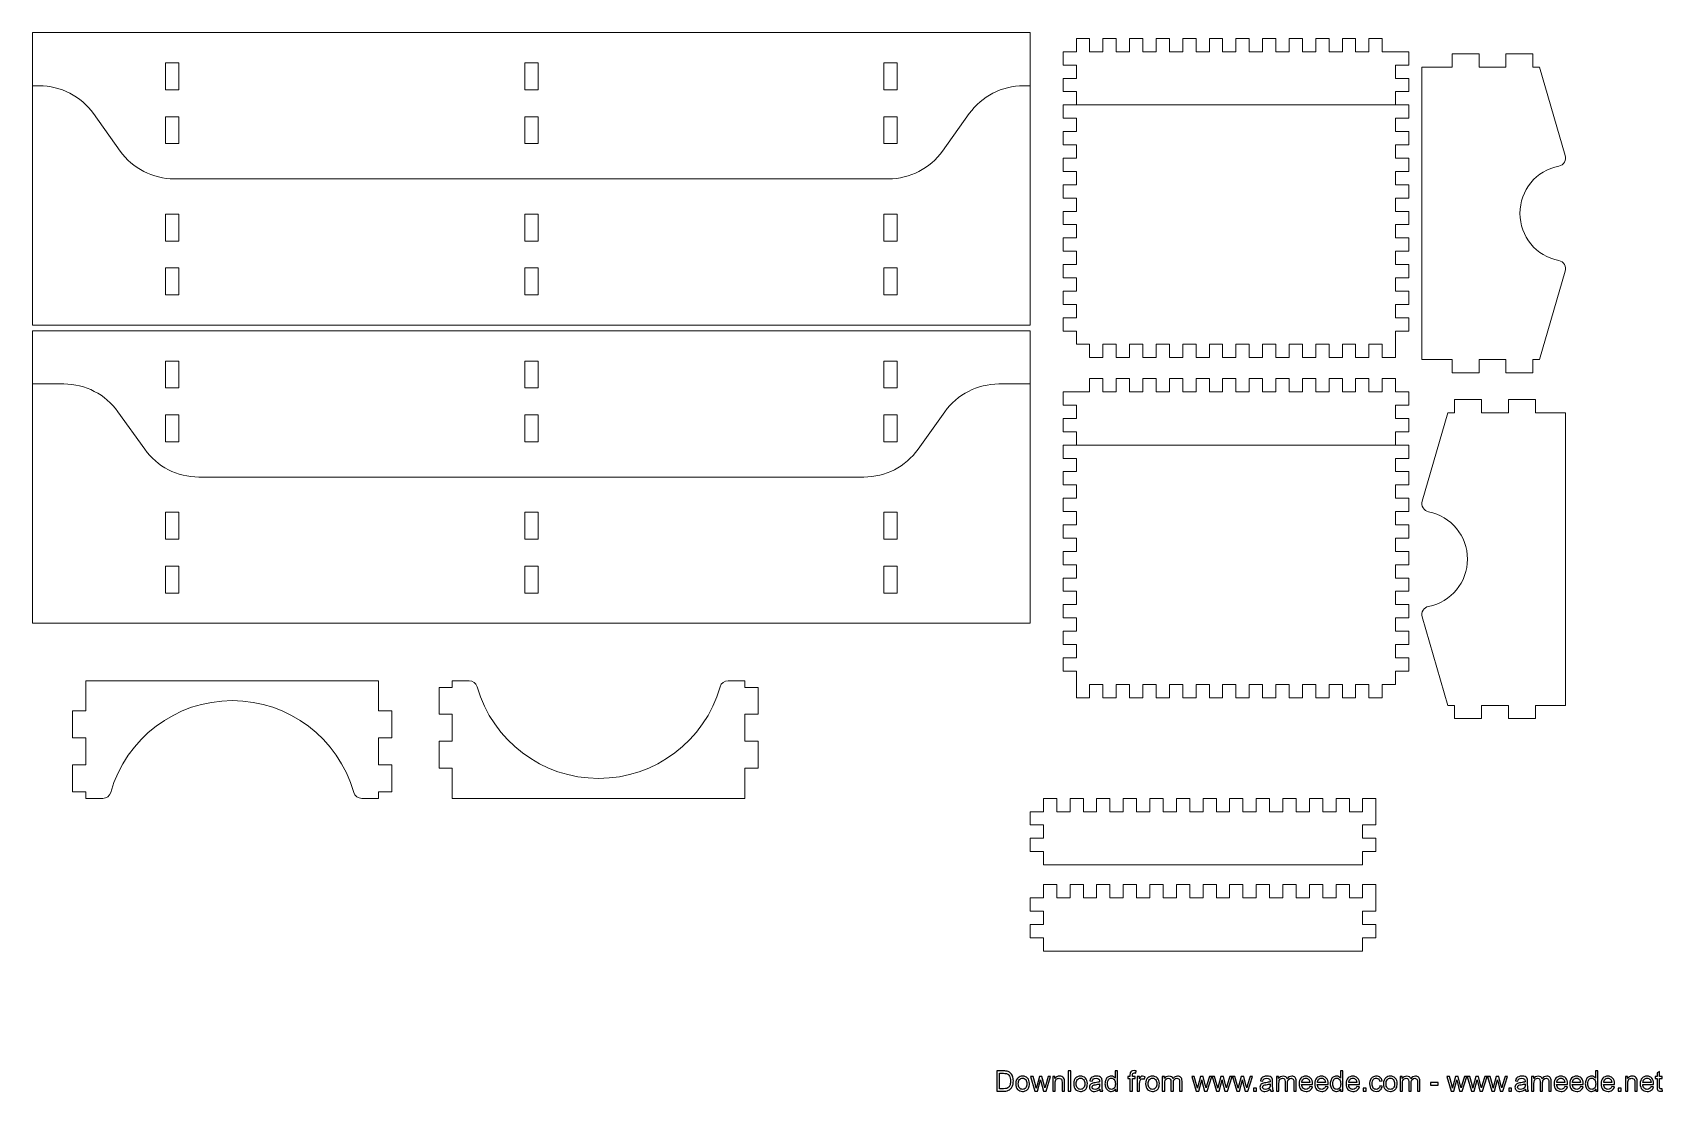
# Model space of a CAD drawing. Header units: millimetres. Extents: x -249 to 242, y -172 to 147.
import ezdxf

# ---------------------------------------------------------------- set-up
doc = ezdxf.new("R2010")
doc.units = ezdxf.units.MM
doc.header["$MEASUREMENT"] = 0
doc.layers.add('Layer 1', color=7, linetype='Continuous')

msp = doc.modelspace()

# ---------------------------------------------------------------- linework, layer by layer
at = {"layer": 'Layer 1', "color": 250, "lineweight": 20}
for points, knots in [([(-248.6448, 146.7038), (-248.6448, 146.7038), (51.3552, 146.7038), (51.3552, 146.7038), (51.3552, 146.7038), (51.3552, 146.7038), (51.3552, 130.7038), (51.3552, 130.7038), (51.3552, 130.7038), (51.3552, 130.7038), (51.3552, 58.7038), (51.3552, 58.7038), (51.3552, 58.7038), (51.3552, 58.7038), (-248.6448, 58.7038), (-248.6448, 58.7038), (-248.6448, 58.7038), (-248.6448, 58.7038), (-248.6448, 130.7038), (-248.6448, 130.7038), (-248.6448, 130.7038), (-248.6448, 130.7038), (-248.6448, 146.7038), (-248.6448, 146.7038)], [0, 0, 0, 0, 0.14285714, 0.14285714, 0.14285714, 0.14285714, 0.28571429, 0.28571429, 0.28571429, 0.28571429, 0.42857143, 0.42857143, 0.42857143, 0.42857143, 0.57142857, 0.57142857, 0.57142857, 0.57142857, 0.71428571, 0.71428571, 0.71428571, 0.71428571, 1, 1, 1, 1]), ([(73.248, 144.9354), (73.248, 144.9354), (77.248, 144.9354), (77.248, 144.9354), (77.248, 144.9354), (77.248, 144.9354), (77.248, 140.9354), (77.248, 140.9354), (77.248, 140.9354), (77.248, 140.9354), (81.248, 140.9354), (81.248, 140.9354), (81.248, 140.9354), (81.248, 140.9354), (81.248, 144.9354), (81.248, 144.9354), (81.248, 144.9354), (81.248, 144.9354), (85.248, 144.9354), (85.248, 144.9354), (85.248, 144.9354), (85.248, 144.9354), (85.248, 140.9354), (85.248, 140.9354), (85.248, 140.9354), (85.248, 140.9354), (89.248, 140.9354), (89.248, 140.9354), (89.248, 140.9354), (89.248, 140.9354), (89.248, 144.9354), (89.248, 144.9354), (89.248, 144.9354), (89.248, 144.9354), (93.248, 144.9354), (93.248, 144.9354), (93.248, 144.9354), (93.248, 144.9354), (93.248, 140.9354), (93.248, 140.9354), (93.248, 140.9354), (93.248, 140.9354), (97.248, 140.9354), (97.248, 140.9354), (97.248, 140.9354), (97.248, 140.9354), (97.248, 144.9354), (97.248, 144.9354), (97.248, 144.9354), (97.248, 144.9354), (101.248, 144.9354), (101.248, 144.9354), (101.248, 144.9354), (101.248, 144.9354), (101.248, 140.9354), (101.248, 140.9354), (101.248, 140.9354), (101.248, 140.9354), (105.248, 140.9354), (105.248, 140.9354), (105.248, 140.9354), (105.248, 140.9354), (105.248, 144.9354), (105.248, 144.9354), (105.248, 144.9354), (105.248, 144.9354), (109.248, 144.9354), (109.248, 144.9354), (109.248, 144.9354), (109.248, 144.9354), (109.248, 140.9354), (109.248, 140.9354), (109.248, 140.9354), (109.248, 140.9354), (113.248, 140.9354), (113.248, 140.9354), (113.248, 140.9354), (113.248, 140.9354), (113.248, 144.9354), (113.248, 144.9354), (113.248, 144.9354), (113.248, 144.9354), (117.248, 144.9354), (117.248, 144.9354), (117.248, 144.9354), (117.248, 144.9354), (117.248, 140.9354), (117.248, 140.9354), (117.248, 140.9354), (117.248, 140.9354), (121.248, 140.9354), (121.248, 140.9354), (121.248, 140.9354), (121.248, 140.9354), (121.248, 144.9354), (121.248, 144.9354), (121.248, 144.9354), (121.248, 144.9354), (125.248, 144.9354), (125.248, 144.9354), (125.248, 144.9354), (125.248, 144.9354), (125.248, 140.9354), (125.248, 140.9354), (125.248, 140.9354), (125.248, 140.9354), (129.248, 140.9354), (129.248, 140.9354), (129.248, 140.9354), (129.248, 140.9354), (129.248, 144.9354), (129.248, 144.9354), (129.248, 144.9354), (129.248, 144.9354), (133.248, 144.9354), (133.248, 144.9354), (133.248, 144.9354), (133.248, 144.9354), (133.248, 140.9354), (133.248, 140.9354), (133.248, 140.9354), (133.248, 140.9354), (137.248, 140.9354), (137.248, 140.9354), (137.248, 140.9354), (137.248, 140.9354), (137.248, 144.9354), (137.248, 144.9354), (137.248, 144.9354), (137.248, 144.9354), (141.248, 144.9354), (141.248, 144.9354), (141.248, 144.9354), (141.248, 144.9354), (141.248, 140.9354), (141.248, 140.9354), (141.248, 140.9354), (141.248, 140.9354), (145.248, 140.9354), (145.248, 140.9354), (145.248, 140.9354), (145.248, 140.9354), (145.248, 144.9354), (145.248, 144.9354), (145.248, 144.9354), (145.248, 144.9354), (149.248, 144.9354), (149.248, 144.9354), (149.248, 144.9354), (149.248, 144.9354), (149.248, 140.9354), (149.248, 140.9354), (149.248, 140.9354), (149.248, 140.9354), (153.248, 140.9354), (153.248, 140.9354), (153.248, 140.9354), (153.248, 140.9354), (153.248, 144.9354), (153.248, 144.9354), (153.248, 144.9354), (153.248, 144.9354), (157.248, 144.9354), (157.248, 144.9354), (157.248, 144.9354), (157.248, 144.9354), (157.248, 140.9354), (157.248, 140.9354), (157.248, 140.9354), (157.248, 140.9354), (161.248, 140.9354), (161.248, 140.9354), (161.248, 140.9354), (161.248, 140.9354), (165.248, 140.9354), (165.248, 140.9354), (165.248, 140.9354), (165.248, 140.9354), (165.248, 136.9354), (165.248, 136.9354), (165.248, 136.9354), (165.248, 136.9354), (161.248, 136.9354), (161.248, 136.9354), (161.248, 136.9354), (161.248, 136.9354), (161.248, 132.9354), (161.248, 132.9354), (161.248, 132.9354), (161.248, 132.9354), (165.248, 132.9354), (165.248, 132.9354), (165.248, 132.9354), (165.248, 132.9354), (165.248, 128.9354), (165.248, 128.9354), (165.248, 128.9354), (165.248, 128.9354), (161.248, 128.9354), (161.248, 128.9354), (161.248, 128.9354), (161.248, 128.9354), (161.248, 124.9354), (161.248, 124.9354), (161.248, 124.9354), (161.248, 124.9354), (165.248, 124.9354), (165.248, 124.9354), (165.248, 124.9354), (165.248, 124.9354), (165.248, 120.9354), (165.248, 120.9354), (165.248, 120.9354), (165.248, 120.9354), (161.248, 120.9354), (161.248, 120.9354), (161.248, 120.9354), (161.248, 120.9354), (161.248, 116.9354), (161.248, 116.9354), (161.248, 116.9354), (161.248, 116.9354), (165.248, 116.9354), (165.248, 116.9354), (165.248, 116.9354), (165.248, 116.9354), (165.248, 112.9354), (165.248, 112.9354), (165.248, 112.9354), (165.248, 112.9354), (161.248, 112.9354), (161.248, 112.9354), (161.248, 112.9354), (161.248, 112.9354), (161.248, 108.9354), (161.248, 108.9354), (161.248, 108.9354), (161.248, 108.9354), (165.248, 108.9354), (165.248, 108.9354), (165.248, 108.9354), (165.248, 108.9354), (165.248, 104.9354), (165.248, 104.9354), (165.248, 104.9354), (165.248, 104.9354), (161.248, 104.9354), (161.248, 104.9354), (161.248, 104.9354), (161.248, 104.9354), (161.248, 100.9354), (161.248, 100.9354), (161.248, 100.9354), (161.248, 100.9354), (165.248, 100.9354), (165.248, 100.9354), (165.248, 100.9354), (165.248, 100.9354), (165.248, 96.9354), (165.248, 96.9354), (165.248, 96.9354), (165.248, 96.9354), (161.248, 96.9354), (161.248, 96.9354), (161.248, 96.9354), (161.248, 96.9354), (161.248, 92.9354), (161.248, 92.9354), (161.248, 92.9354), (161.248, 92.9354), (165.248, 92.9354), (165.248, 92.9354), (165.248, 92.9354), (165.248, 92.9354), (165.248, 88.9354), (165.248, 88.9354), (165.248, 88.9354), (165.248, 88.9354), (161.248, 88.9354), (161.248, 88.9354), (161.248, 88.9354), (161.248, 88.9354), (161.248, 84.9354), (161.248, 84.9354), (161.248, 84.9354), (161.248, 84.9354), (165.248, 84.9354), (165.248, 84.9354), (165.248, 84.9354), (165.248, 84.9354), (165.248, 80.9354), (165.248, 80.9354), (165.248, 80.9354), (165.248, 80.9354), (161.248, 80.9354), (161.248, 80.9354), (161.248, 80.9354), (161.248, 80.9354), (161.248, 76.9354), (161.248, 76.9354), (161.248, 76.9354), (161.248, 76.9354), (165.248, 76.9354), (165.248, 76.9354), (165.248, 76.9354), (165.248, 76.9354), (165.248, 72.9354), (165.248, 72.9354), (165.248, 72.9354), (165.248, 72.9354), (161.248, 72.9354), (161.248, 72.9354), (161.248, 72.9354), (161.248, 72.9354), (161.248, 68.9354), (161.248, 68.9354), (161.248, 68.9354), (161.248, 68.9354), (165.248, 68.9354), (165.248, 68.9354), (165.248, 68.9354), (165.248, 68.9354), (165.248, 64.9354), (165.248, 64.9354), (165.248, 64.9354), (165.248, 64.9354), (161.248, 64.9354), (161.248, 64.9354), (161.248, 64.9354), (161.248, 64.9354), (161.248, 60.9354), (161.248, 60.9354), (161.248, 60.9354), (161.248, 60.9354), (165.248, 60.9354), (165.248, 60.9354), (165.248, 60.9354), (165.248, 60.9354), (165.248, 56.9354), (165.248, 56.9354), (165.248, 56.9354), (165.248, 56.9354), (161.248, 56.9354), (161.248, 56.9354), (161.248, 56.9354), (161.248, 56.9354), (161.248, 52.9354), (161.248, 52.9354), (161.248, 52.9354), (161.248, 52.9354), (161.248, 48.9354), (161.248, 48.9354), (161.248, 48.9354), (161.248, 48.9354), (157.248, 48.9354), (157.248, 48.9354), (157.248, 48.9354), (157.248, 48.9354), (157.248, 52.9354), (157.248, 52.9354), (157.248, 52.9354), (157.248, 52.9354), (153.248, 52.9354), (153.248, 52.9354), (153.248, 52.9354), (153.248, 52.9354), (153.248, 48.9354), (153.248, 48.9354), (153.248, 48.9354), (153.248, 48.9354), (149.248, 48.9354), (149.248, 48.9354), (149.248, 48.9354), (149.248, 48.9354), (149.248, 52.9354), (149.248, 52.9354), (149.248, 52.9354), (149.248, 52.9354), (145.248, 52.9354), (145.248, 52.9354), (145.248, 52.9354), (145.248, 52.9354), (145.248, 48.9354), (145.248, 48.9354), (145.248, 48.9354), (145.248, 48.9354), (141.248, 48.9354), (141.248, 48.9354), (141.248, 48.9354), (141.248, 48.9354), (141.248, 52.9354), (141.248, 52.9354), (141.248, 52.9354), (141.248, 52.9354), (137.248, 52.9354), (137.248, 52.9354), (137.248, 52.9354), (137.248, 52.9354), (137.248, 48.9354), (137.248, 48.9354), (137.248, 48.9354), (137.248, 48.9354), (133.248, 48.9354), (133.248, 48.9354), (133.248, 48.9354), (133.248, 48.9354), (133.248, 52.9354), (133.248, 52.9354), (133.248, 52.9354), (133.248, 52.9354), (129.248, 52.9354), (129.248, 52.9354), (129.248, 52.9354), (129.248, 52.9354), (129.248, 48.9354), (129.248, 48.9354), (129.248, 48.9354), (129.248, 48.9354), (125.248, 48.9354), (125.248, 48.9354), (125.248, 48.9354), (125.248, 48.9354), (125.248, 52.9354), (125.248, 52.9354), (125.248, 52.9354), (125.248, 52.9354), (121.248, 52.9354), (121.248, 52.9354), (121.248, 52.9354), (121.248, 52.9354), (121.248, 48.9354), (121.248, 48.9354), (121.248, 48.9354), (121.248, 48.9354), (117.248, 48.9354), (117.248, 48.9354), (117.248, 48.9354), (117.248, 48.9354), (117.248, 52.9354), (117.248, 52.9354), (117.248, 52.9354), (117.248, 52.9354), (113.248, 52.9354), (113.248, 52.9354), (113.248, 52.9354), (113.248, 52.9354), (113.248, 48.9354), (113.248, 48.9354), (113.248, 48.9354), (113.248, 48.9354), (109.248, 48.9354), (109.248, 48.9354), (109.248, 48.9354), (109.248, 48.9354), (109.248, 52.9354), (109.248, 52.9354), (109.248, 52.9354), (109.248, 52.9354), (105.248, 52.9354), (105.248, 52.9354), (105.248, 52.9354), (105.248, 52.9354), (105.248, 48.9354), (105.248, 48.9354), (105.248, 48.9354), (105.248, 48.9354), (101.248, 48.9354), (101.248, 48.9354), (101.248, 48.9354), (101.248, 48.9354), (101.248, 52.9354), (101.248, 52.9354), (101.248, 52.9354), (101.248, 52.9354), (97.248, 52.9354), (97.248, 52.9354), (97.248, 52.9354), (97.248, 52.9354), (97.248, 48.9354), (97.248, 48.9354), (97.248, 48.9354), (97.248, 48.9354), (93.248, 48.9354), (93.248, 48.9354), (93.248, 48.9354), (93.248, 48.9354), (93.248, 52.9354), (93.248, 52.9354), (93.248, 52.9354), (93.248, 52.9354), (89.248, 52.9354), (89.248, 52.9354), (89.248, 52.9354), (89.248, 52.9354), (89.248, 48.9354), (89.248, 48.9354), (89.248, 48.9354), (89.248, 48.9354), (85.248, 48.9354), (85.248, 48.9354), (85.248, 48.9354), (85.248, 48.9354), (85.248, 52.9354), (85.248, 52.9354), (85.248, 52.9354), (85.248, 52.9354), (81.248, 52.9354), (81.248, 52.9354), (81.248, 52.9354), (81.248, 52.9354), (81.248, 48.9354), (81.248, 48.9354), (81.248, 48.9354), (81.248, 48.9354), (77.248, 48.9354), (77.248, 48.9354), (77.248, 48.9354), (77.248, 48.9354), (77.248, 52.9354), (77.248, 52.9354), (77.248, 52.9354), (77.248, 52.9354), (73.248, 52.9354), (73.248, 52.9354), (73.248, 52.9354), (73.248, 52.9354), (73.248, 48.9354), (73.248, 48.9354), (73.248, 48.9354), (73.248, 48.9354), (69.248, 48.9354), (69.248, 48.9354), (69.248, 48.9354), (69.248, 48.9354), (69.248, 52.9354), (69.248, 52.9354), (69.248, 52.9354), (69.248, 52.9354), (65.248, 52.9354), (65.248, 52.9354), (65.248, 52.9354), (65.248, 52.9354), (65.248, 56.9354), (65.248, 56.9354), (65.248, 56.9354), (65.248, 56.9354), (61.2481, 56.9354), (61.2481, 56.9354), (61.2481, 56.9354), (61.2481, 56.9354), (61.2481, 60.9354), (61.2481, 60.9354), (61.2481, 60.9354), (61.2481, 60.9354), (65.248, 60.9354), (65.248, 60.9354), (65.248, 60.9354), (65.248, 60.9354), (65.248, 64.9354), (65.248, 64.9354), (65.248, 64.9354), (65.248, 64.9354), (61.2481, 64.9354), (61.2481, 64.9354), (61.2481, 64.9354), (61.2481, 64.9354), (61.2481, 68.9354), (61.2481, 68.9354), (61.2481, 68.9354), (61.2481, 68.9354), (65.248, 68.9354), (65.248, 68.9354), (65.248, 68.9354), (65.248, 68.9354), (65.248, 72.9354), (65.248, 72.9354), (65.248, 72.9354), (65.248, 72.9354), (61.2481, 72.9354), (61.2481, 72.9354), (61.2481, 72.9354), (61.2481, 72.9354), (61.2481, 76.9354), (61.2481, 76.9354), (61.2481, 76.9354), (61.2481, 76.9354), (65.248, 76.9354), (65.248, 76.9354), (65.248, 76.9354), (65.248, 76.9354), (65.248, 80.9354), (65.248, 80.9354), (65.248, 80.9354), (65.248, 80.9354), (61.2481, 80.9354), (61.2481, 80.9354), (61.2481, 80.9354), (61.2481, 80.9354), (61.2481, 84.9354), (61.2481, 84.9354), (61.2481, 84.9354), (61.2481, 84.9354), (65.248, 84.9354), (65.248, 84.9354), (65.248, 84.9354), (65.248, 84.9354), (65.248, 88.9354), (65.248, 88.9354), (65.248, 88.9354), (65.248, 88.9354), (61.2481, 88.9354), (61.2481, 88.9354), (61.2481, 88.9354), (61.2481, 88.9354), (61.2481, 92.9354), (61.2481, 92.9354), (61.2481, 92.9354), (61.2481, 92.9354), (65.248, 92.9354), (65.248, 92.9354), (65.248, 92.9354), (65.248, 92.9354), (65.248, 96.9354), (65.248, 96.9354), (65.248, 96.9354), (65.248, 96.9354), (61.2481, 96.9354), (61.2481, 96.9354), (61.2481, 96.9354), (61.2481, 96.9354), (61.2481, 100.9354), (61.2481, 100.9354), (61.2481, 100.9354), (61.2481, 100.9354), (65.248, 100.9354), (65.248, 100.9354), (65.248, 100.9354), (65.248, 100.9354), (65.248, 104.9354), (65.248, 104.9354), (65.248, 104.9354), (65.248, 104.9354), (61.2481, 104.9354), (61.2481, 104.9354), (61.2481, 104.9354), (61.2481, 104.9354), (61.2481, 108.9354), (61.2481, 108.9354), (61.2481, 108.9354), (61.2481, 108.9354), (65.248, 108.9354), (65.248, 108.9354), (65.248, 108.9354), (65.248, 108.9354), (65.248, 112.9354), (65.248, 112.9354), (65.248, 112.9354), (65.248, 112.9354), (61.2481, 112.9354), (61.2481, 112.9354), (61.2481, 112.9354), (61.2481, 112.9354), (61.2481, 116.9354), (61.2481, 116.9354), (61.2481, 116.9354), (61.2481, 116.9354), (65.248, 116.9354), (65.248, 116.9354), (65.248, 116.9354), (65.248, 116.9354), (65.248, 120.9354), (65.248, 120.9354), (65.248, 120.9354), (65.248, 120.9354), (61.2481, 120.9354), (61.2481, 120.9354), (61.2481, 120.9354), (61.2481, 120.9354), (61.2481, 124.9354), (61.2481, 124.9354), (61.2481, 124.9354), (61.2481, 124.9354), (65.248, 124.9354), (65.248, 124.9354), (65.248, 124.9354), (65.248, 124.9354), (65.248, 128.9354), (65.248, 128.9354), (65.248, 128.9354), (65.248, 128.9354), (61.2481, 128.9354), (61.2481, 128.9354), (61.2481, 128.9354), (61.2481, 128.9354), (61.2481, 132.9354), (61.2481, 132.9354), (61.2481, 132.9354), (61.2481, 132.9354), (65.248, 132.9354), (65.248, 132.9354), (65.248, 132.9354), (65.248, 132.9354), (65.248, 136.9354), (65.248, 136.9354), (65.248, 136.9354), (65.248, 136.9354), (61.2481, 136.9354), (61.2481, 136.9354), (61.2481, 136.9354), (61.2481, 136.9354), (61.2481, 140.9354), (61.2481, 140.9354), (61.2481, 140.9354), (61.2481, 140.9354), (65.248, 140.9354), (65.248, 140.9354), (65.248, 140.9354), (65.248, 140.9354), (65.248, 144.9354), (65.248, 144.9354), (65.248, 144.9354), (65.248, 144.9354), (69.248, 144.9354), (69.248, 144.9354), (69.248, 144.9354), (69.248, 144.9354), (69.248, 140.9354), (69.248, 140.9354), (69.248, 140.9354), (69.248, 140.9354), (73.248, 140.9354), (73.248, 140.9354), (73.248, 140.9354), (73.248, 140.9354), (73.248, 144.9354), (73.248, 144.9354)], [0, 0, 0, 0, 0.00540541, 0.00540541, 0.00540541, 0.00540541, 0.01081081, 0.01081081, 0.01081081, 0.01081081, 0.01621622, 0.01621622, 0.01621622, 0.01621622, 0.02162162, 0.02162162, 0.02162162, 0.02162162, 0.02702703, 0.02702703, 0.02702703, 0.02702703, 0.03243243, 0.03243243, 0.03243243, 0.03243243, 0.03783784, 0.03783784, 0.03783784, 0.03783784, 0.04324324, 0.04324324, 0.04324324, 0.04324324, 0.04864865, 0.04864865, 0.04864865, 0.04864865, 0.05405405, 0.05405405, 0.05405405, 0.05405405, 0.05945946, 0.05945946, 0.05945946, 0.05945946, 0.06486486, 0.06486486, 0.06486486, 0.06486486, 0.07027027, 0.07027027, 0.07027027, 0.07027027, 0.07567568, 0.07567568, 0.07567568, 0.07567568, 0.08108108, 0.08108108, 0.08108108, 0.08108108, 0.08648649, 0.08648649, 0.08648649, 0.08648649, 0.09189189, 0.09189189, 0.09189189, 0.09189189, 0.0972973, 0.0972973, 0.0972973, 0.0972973, 0.1027027, 0.1027027, 0.1027027, 0.1027027, 0.10810811, 0.10810811, 0.10810811, 0.10810811, 0.11351351, 0.11351351, 0.11351351, 0.11351351, 0.11891892, 0.11891892, 0.11891892, 0.11891892, 0.12432432, 0.12432432, 0.12432432, 0.12432432, 0.12972973, 0.12972973, 0.12972973, 0.12972973, 0.13513514, 0.13513514, 0.13513514, 0.13513514, 0.14054054, 0.14054054, 0.14054054, 0.14054054, 0.14594595, 0.14594595, 0.14594595, 0.14594595, 0.15135135, 0.15135135, 0.15135135, 0.15135135, 0.15675676, 0.15675676, 0.15675676, 0.15675676, 0.16216216, 0.16216216, 0.16216216, 0.16216216, 0.16756757, 0.16756757, 0.16756757, 0.16756757, 0.17297297, 0.17297297, 0.17297297, 0.17297297, 0.17837838, 0.17837838, 0.17837838, 0.17837838, 0.18378378, 0.18378378, 0.18378378, 0.18378378, 0.18918919, 0.18918919, 0.18918919, 0.18918919, 0.19459459, 0.19459459, 0.19459459, 0.19459459, 0.2, 0.2, 0.2, 0.2, 0.20540541, 0.20540541, 0.20540541, 0.20540541, 0.21081081, 0.21081081, 0.21081081, 0.21081081, 0.21621622, 0.21621622, 0.21621622, 0.21621622, 0.22162162, 0.22162162, 0.22162162, 0.22162162, 0.22702703, 0.22702703, 0.22702703, 0.22702703, 0.23243243, 0.23243243, 0.23243243, 0.23243243, 0.23783784, 0.23783784, 0.23783784, 0.23783784, 0.24324324, 0.24324324, 0.24324324, 0.24324324, 0.24864865, 0.24864865, 0.24864865, 0.24864865, 0.25405405, 0.25405405, 0.25405405, 0.25405405, 0.25945946, 0.25945946, 0.25945946, 0.25945946, 0.26486486, 0.26486486, 0.26486486, 0.26486486, 0.27027027, 0.27027027, 0.27027027, 0.27027027, 0.27567568, 0.27567568, 0.27567568, 0.27567568, 0.28108108, 0.28108108, 0.28108108, 0.28108108, 0.28648649, 0.28648649, 0.28648649, 0.28648649, 0.29189189, 0.29189189, 0.29189189, 0.29189189, 0.2972973, 0.2972973, 0.2972973, 0.2972973, 0.3027027, 0.3027027, 0.3027027, 0.3027027, 0.30810811, 0.30810811, 0.30810811, 0.30810811, 0.31351351, 0.31351351, 0.31351351, 0.31351351, 0.31891892, 0.31891892, 0.31891892, 0.31891892, 0.32432432, 0.32432432, 0.32432432, 0.32432432, 0.32972973, 0.32972973, 0.32972973, 0.32972973, 0.33513514, 0.33513514, 0.33513514, 0.33513514, 0.34054054, 0.34054054, 0.34054054, 0.34054054, 0.34594595, 0.34594595, 0.34594595, 0.34594595, 0.35135135, 0.35135135, 0.35135135, 0.35135135, 0.35675676, 0.35675676, 0.35675676, 0.35675676, 0.36216216, 0.36216216, 0.36216216, 0.36216216, 0.36756757, 0.36756757, 0.36756757, 0.36756757, 0.37297297, 0.37297297, 0.37297297, 0.37297297, 0.37837838, 0.37837838, 0.37837838, 0.37837838, 0.38378378, 0.38378378, 0.38378378, 0.38378378, 0.38918919, 0.38918919, 0.38918919, 0.38918919, 0.39459459, 0.39459459, 0.39459459, 0.39459459, 0.4, 0.4, 0.4, 0.4, 0.40540541, 0.40540541, 0.40540541, 0.40540541, 0.41081081, 0.41081081, 0.41081081, 0.41081081, 0.41621622, 0.41621622, 0.41621622, 0.41621622, 0.42162162, 0.42162162, 0.42162162, 0.42162162, 0.42702703, 0.42702703, 0.42702703, 0.42702703, 0.43243243, 0.43243243, 0.43243243, 0.43243243, 0.43783784, 0.43783784, 0.43783784, 0.43783784, 0.44324324, 0.44324324, 0.44324324, 0.44324324, 0.44864865, 0.44864865, 0.44864865, 0.44864865, 0.45405405, 0.45405405, 0.45405405, 0.45405405, 0.45945946, 0.45945946, 0.45945946, 0.45945946, 0.46486486, 0.46486486, 0.46486486, 0.46486486, 0.47027027, 0.47027027, 0.47027027, 0.47027027, 0.47567568, 0.47567568, 0.47567568, 0.47567568, 0.48108108, 0.48108108, 0.48108108, 0.48108108, 0.48648649, 0.48648649, 0.48648649, 0.48648649, 0.49189189, 0.49189189, 0.49189189, 0.49189189, 0.4972973, 0.4972973, 0.4972973, 0.4972973, 0.5027027, 0.5027027, 0.5027027, 0.5027027, 0.50810811, 0.50810811, 0.50810811, 0.50810811, 0.51351351, 0.51351351, 0.51351351, 0.51351351, 0.51891892, 0.51891892, 0.51891892, 0.51891892, 0.52432432, 0.52432432, 0.52432432, 0.52432432, 0.52972973, 0.52972973, 0.52972973, 0.52972973, 0.53513514, 0.53513514, 0.53513514, 0.53513514, 0.54054054, 0.54054054, 0.54054054, 0.54054054, 0.54594595, 0.54594595, 0.54594595, 0.54594595, 0.55135135, 0.55135135, 0.55135135, 0.55135135, 0.55675676, 0.55675676, 0.55675676, 0.55675676, 0.56216216, 0.56216216, 0.56216216, 0.56216216, 0.56756757, 0.56756757, 0.56756757, 0.56756757, 0.57297297, 0.57297297, 0.57297297, 0.57297297, 0.57837838, 0.57837838, 0.57837838, 0.57837838, 0.58378378, 0.58378378, 0.58378378, 0.58378378, 0.58918919, 0.58918919, 0.58918919, 0.58918919, 0.59459459, 0.59459459, 0.59459459, 0.59459459, 0.6, 0.6, 0.6, 0.6, 0.60540541, 0.60540541, 0.60540541, 0.60540541, 0.61081081, 0.61081081, 0.61081081, 0.61081081, 0.61621622, 0.61621622, 0.61621622, 0.61621622, 0.62162162, 0.62162162, 0.62162162, 0.62162162, 0.62702703, 0.62702703, 0.62702703, 0.62702703, 0.63243243, 0.63243243, 0.63243243, 0.63243243, 0.63783784, 0.63783784, 0.63783784, 0.63783784, 0.64324324, 0.64324324, 0.64324324, 0.64324324, 0.64864865, 0.64864865, 0.64864865, 0.64864865, 0.65405405, 0.65405405, 0.65405405, 0.65405405, 0.65945946, 0.65945946, 0.65945946, 0.65945946, 0.66486486, 0.66486486, 0.66486486, 0.66486486, 0.67027027, 0.67027027, 0.67027027, 0.67027027, 0.67567568, 0.67567568, 0.67567568, 0.67567568, 0.68108108, 0.68108108, 0.68108108, 0.68108108, 0.68648649, 0.68648649, 0.68648649, 0.68648649, 0.69189189, 0.69189189, 0.69189189, 0.69189189, 0.6972973, 0.6972973, 0.6972973, 0.6972973, 0.7027027, 0.7027027, 0.7027027, 0.7027027, 0.70810811, 0.70810811, 0.70810811, 0.70810811, 0.71351351, 0.71351351, 0.71351351, 0.71351351, 0.71891892, 0.71891892, 0.71891892, 0.71891892, 0.72432432, 0.72432432, 0.72432432, 0.72432432, 0.72972973, 0.72972973, 0.72972973, 0.72972973, 0.73513514, 0.73513514, 0.73513514, 0.73513514, 0.74054054, 0.74054054, 0.74054054, 0.74054054, 0.74594595, 0.74594595, 0.74594595, 0.74594595, 0.75135135, 0.75135135, 0.75135135, 0.75135135, 0.75675676, 0.75675676, 0.75675676, 0.75675676, 0.76216216, 0.76216216, 0.76216216, 0.76216216, 0.76756757, 0.76756757, 0.76756757, 0.76756757, 0.77297297, 0.77297297, 0.77297297, 0.77297297, 0.77837838, 0.77837838, 0.77837838, 0.77837838, 0.78378378, 0.78378378, 0.78378378, 0.78378378, 0.78918919, 0.78918919, 0.78918919, 0.78918919, 0.79459459, 0.79459459, 0.79459459, 0.79459459, 0.8, 0.8, 0.8, 0.8, 0.80540541, 0.80540541, 0.80540541, 0.80540541, 0.81081081, 0.81081081, 0.81081081, 0.81081081, 0.81621622, 0.81621622, 0.81621622, 0.81621622, 0.82162162, 0.82162162, 0.82162162, 0.82162162, 0.82702703, 0.82702703, 0.82702703, 0.82702703, 0.83243243, 0.83243243, 0.83243243, 0.83243243, 0.83783784, 0.83783784, 0.83783784, 0.83783784, 0.84324324, 0.84324324, 0.84324324, 0.84324324, 0.84864865, 0.84864865, 0.84864865, 0.84864865, 0.85405405, 0.85405405, 0.85405405, 0.85405405, 0.85945946, 0.85945946, 0.85945946, 0.85945946, 0.86486486, 0.86486486, 0.86486486, 0.86486486, 0.87027027, 0.87027027, 0.87027027, 0.87027027, 0.87567568, 0.87567568, 0.87567568, 0.87567568, 0.88108108, 0.88108108, 0.88108108, 0.88108108, 0.88648649, 0.88648649, 0.88648649, 0.88648649, 0.89189189, 0.89189189, 0.89189189, 0.89189189, 0.8972973, 0.8972973, 0.8972973, 0.8972973, 0.9027027, 0.9027027, 0.9027027, 0.9027027, 0.90810811, 0.90810811, 0.90810811, 0.90810811, 0.91351351, 0.91351351, 0.91351351, 0.91351351, 0.91891892, 0.91891892, 0.91891892, 0.91891892, 0.92432432, 0.92432432, 0.92432432, 0.92432432, 0.92972973, 0.92972973, 0.92972973, 0.92972973, 0.93513514, 0.93513514, 0.93513514, 0.93513514, 0.94054054, 0.94054054, 0.94054054, 0.94054054, 0.94594595, 0.94594595, 0.94594595, 0.94594595, 0.95135135, 0.95135135, 0.95135135, 0.95135135, 0.95675676, 0.95675676, 0.95675676, 0.95675676, 0.96216216, 0.96216216, 0.96216216, 0.96216216, 0.96756757, 0.96756757, 0.96756757, 0.96756757, 0.97297297, 0.97297297, 0.97297297, 0.97297297, 0.97837838, 0.97837838, 0.97837838, 0.97837838, 0.98378378, 0.98378378, 0.98378378, 0.98378378, 0.98918919, 0.98918919, 0.98918919, 0.98918919, 1, 1, 1, 1]), ([(-208.6448, 137.6038), (-208.6448, 137.6038), (-204.6448, 137.6038), (-204.6448, 137.6038), (-204.6448, 137.6038), (-204.6448, 137.6038), (-204.6448, 129.5038), (-204.6448, 129.5038), (-204.6448, 129.5038), (-204.6448, 129.5038), (-208.6448, 129.5038), (-208.6448, 129.5038), (-208.6448, 129.5038), (-208.6448, 129.5038), (-208.6448, 137.6038), (-208.6448, 137.6038)], [0, 0, 0, 0, 0.2, 0.2, 0.2, 0.2, 0.4, 0.4, 0.4, 0.4, 0.6, 0.6, 0.6, 0.6, 1, 1, 1, 1]), ([(-100.6448, 137.6038), (-100.6448, 137.6038), (-96.6448, 137.6038), (-96.6448, 137.6038), (-96.6448, 137.6038), (-96.6448, 137.6038), (-96.6448, 129.5038), (-96.6448, 129.5038), (-96.6448, 129.5038), (-96.6448, 129.5038), (-100.6448, 129.5038), (-100.6448, 129.5038), (-100.6448, 129.5038), (-100.6448, 129.5038), (-100.6448, 137.6038), (-100.6448, 137.6038)], [0, 0, 0, 0, 0.2, 0.2, 0.2, 0.2, 0.4, 0.4, 0.4, 0.4, 0.6, 0.6, 0.6, 0.6, 1, 1, 1, 1]), ([(7.3552, 137.6038), (7.3552, 137.6038), (11.3552, 137.6038), (11.3552, 137.6038), (11.3552, 137.6038), (11.3552, 137.6038), (11.3552, 129.5038), (11.3552, 129.5038), (11.3552, 129.5038), (11.3552, 129.5038), (7.3552, 129.5038), (7.3552, 129.5038), (7.3552, 129.5038), (7.3552, 129.5038), (7.3552, 137.6038), (7.3552, 137.6038)], [0, 0, 0, 0, 0.2, 0.2, 0.2, 0.2, 0.4, 0.4, 0.4, 0.4, 0.6, 0.6, 0.6, 0.6, 1, 1, 1, 1]), ([(169.1607, 48.3354), (169.1607, 48.3354), (169.1607, 136.3354), (169.1607, 136.3354), (169.1607, 136.3354), (169.1607, 136.3354), (178.2607, 136.3354), (178.2607, 136.3354), (178.2607, 136.3354), (178.2607, 136.3354), (178.2607, 140.3354), (178.2607, 140.3354), (178.2607, 140.3354), (178.2607, 140.3354), (186.3607, 140.3354), (186.3607, 140.3354), (186.3607, 140.3354), (186.3607, 140.3354), (186.3607, 136.3354), (186.3607, 136.3354), (186.3607, 136.3354), (186.3607, 136.3354), (194.4607, 136.3354), (194.4607, 136.3354), (194.4607, 136.3354), (194.4607, 136.3354), (194.4607, 140.3354), (194.4607, 140.3354), (194.4607, 140.3354), (194.4607, 140.3354), (202.5607, 140.3354), (202.5607, 140.3354), (202.5607, 140.3354), (202.5607, 140.3354), (202.5607, 136.3354), (202.5607, 136.3354), (202.5607, 136.3354), (202.5607, 136.3354), (204.5607, 136.3354), (204.5607, 136.3354), (204.5607, 136.3354), (204.5607, 136.3354), (212.2842, 109.7402), (212.2842, 109.7402), (212.2842, 109.7402), (212.4882, 109.0641), (212.3967, 108.3332), (212.0324, 107.7282), (212.0324, 107.7282), (211.668, 107.1232), (211.0647, 106.7005), (210.3717, 106.5647), (210.3717, 106.5647), (203.5683, 105.2311), (198.6607, 99.2682), (198.6607, 92.3354), (198.6607, 92.3354), (198.6607, 85.4026), (203.5683, 79.4397), (210.3717, 78.1062), (210.3717, 78.1062), (211.0647, 77.9703), (211.668, 77.5477), (212.0324, 76.9427), (212.0324, 76.9427), (212.3967, 76.3377), (212.4882, 75.6068), (212.2842, 74.9307), (212.2842, 74.9307), (212.2842, 74.9307), (204.5607, 48.3354), (204.5607, 48.3354), (204.5607, 48.3354), (204.5607, 48.3354), (202.5607, 48.3354), (202.5607, 48.3354), (202.5607, 48.3354), (202.5607, 48.3354), (202.5607, 44.3354), (202.5607, 44.3354), (202.5607, 44.3354), (202.5607, 44.3354), (194.4607, 44.3354), (194.4607, 44.3354), (194.4607, 44.3354), (194.4607, 44.3354), (194.4607, 48.3354), (194.4607, 48.3354), (194.4607, 48.3354), (194.4607, 48.3354), (186.3607, 48.3354), (186.3607, 48.3354), (186.3607, 48.3354), (186.3607, 48.3354), (186.3607, 44.3354), (186.3607, 44.3354), (186.3607, 44.3354), (186.3607, 44.3354), (178.2607, 44.3354), (178.2607, 44.3354), (178.2607, 44.3354), (178.2607, 44.3354), (178.2607, 48.3354), (178.2607, 48.3354), (178.2607, 48.3354), (178.2607, 48.3354), (169.1607, 48.3354), (169.1607, 48.3354)], [0, 0, 0, 0, 0.03571429, 0.03571429, 0.03571429, 0.03571429, 0.07142857, 0.07142857, 0.07142857, 0.07142857, 0.10714286, 0.10714286, 0.10714286, 0.10714286, 0.14285714, 0.14285714, 0.14285714, 0.14285714, 0.17857143, 0.17857143, 0.17857143, 0.17857143, 0.21428571, 0.21428571, 0.21428571, 0.21428571, 0.25, 0.25, 0.25, 0.25, 0.28571429, 0.28571429, 0.28571429, 0.28571429, 0.32142857, 0.32142857, 0.32142857, 0.32142857, 0.35714286, 0.35714286, 0.35714286, 0.35714286, 0.39285714, 0.39285714, 0.39285714, 0.39285714, 0.42857143, 0.42857143, 0.42857143, 0.42857143, 0.46428571, 0.46428571, 0.46428571, 0.46428571, 0.5, 0.5, 0.5, 0.5, 0.53571429, 0.53571429, 0.53571429, 0.53571429, 0.57142857, 0.57142857, 0.57142857, 0.57142857, 0.60714286, 0.60714286, 0.60714286, 0.60714286, 0.64285714, 0.64285714, 0.64285714, 0.64285714, 0.67857143, 0.67857143, 0.67857143, 0.67857143, 0.71428571, 0.71428571, 0.71428571, 0.71428571, 0.75, 0.75, 0.75, 0.75, 0.78571429, 0.78571429, 0.78571429, 0.78571429, 0.82142857, 0.82142857, 0.82142857, 0.82142857, 0.85714286, 0.85714286, 0.85714286, 0.85714286, 0.89285714, 0.89285714, 0.89285714, 0.89285714, 0.92857143, 0.92857143, 0.92857143, 0.92857143, 1, 1, 1, 1]), ([(-208.6448, 121.4038), (-208.6448, 121.4038), (-204.6448, 121.4038), (-204.6448, 121.4038), (-204.6448, 121.4038), (-204.6448, 121.4038), (-204.6448, 113.3038), (-204.6448, 113.3038), (-204.6448, 113.3038), (-204.6448, 113.3038), (-208.6448, 113.3038), (-208.6448, 113.3038), (-208.6448, 113.3038), (-208.6448, 113.3038), (-208.6448, 121.4038), (-208.6448, 121.4038)], [0, 0, 0, 0, 0.2, 0.2, 0.2, 0.2, 0.4, 0.4, 0.4, 0.4, 0.6, 0.6, 0.6, 0.6, 1, 1, 1, 1]), ([(-100.6448, 121.4038), (-100.6448, 121.4038), (-96.6448, 121.4038), (-96.6448, 121.4038), (-96.6448, 121.4038), (-96.6448, 121.4038), (-96.6448, 113.3038), (-96.6448, 113.3038), (-96.6448, 113.3038), (-96.6448, 113.3038), (-100.6448, 113.3038), (-100.6448, 113.3038), (-100.6448, 113.3038), (-100.6448, 113.3038), (-100.6448, 121.4038), (-100.6448, 121.4038)], [0, 0, 0, 0, 0.2, 0.2, 0.2, 0.2, 0.4, 0.4, 0.4, 0.4, 0.6, 0.6, 0.6, 0.6, 1, 1, 1, 1]), ([(7.3552, 121.4038), (7.3552, 121.4038), (11.3552, 121.4038), (11.3552, 121.4038), (11.3552, 121.4038), (11.3552, 121.4038), (11.3552, 113.3038), (11.3552, 113.3038), (11.3552, 113.3038), (11.3552, 113.3038), (7.3552, 113.3038), (7.3552, 113.3038), (7.3552, 113.3038), (7.3552, 113.3038), (7.3552, 121.4038), (7.3552, 121.4038)], [0, 0, 0, 0, 0.2, 0.2, 0.2, 0.2, 0.4, 0.4, 0.4, 0.4, 0.6, 0.6, 0.6, 0.6, 1, 1, 1, 1]), ([(-208.6448, 92.1038), (-208.6448, 92.1038), (-204.6448, 92.1038), (-204.6448, 92.1038), (-204.6448, 92.1038), (-204.6448, 92.1038), (-204.6448, 84.0038), (-204.6448, 84.0038), (-204.6448, 84.0038), (-204.6448, 84.0038), (-208.6448, 84.0038), (-208.6448, 84.0038), (-208.6448, 84.0038), (-208.6448, 84.0038), (-208.6448, 92.1038), (-208.6448, 92.1038)], [0, 0, 0, 0, 0.2, 0.2, 0.2, 0.2, 0.4, 0.4, 0.4, 0.4, 0.6, 0.6, 0.6, 0.6, 1, 1, 1, 1]), ([(-100.6448, 92.1038), (-100.6448, 92.1038), (-96.6448, 92.1038), (-96.6448, 92.1038), (-96.6448, 92.1038), (-96.6448, 92.1038), (-96.6448, 84.0038), (-96.6448, 84.0038), (-96.6448, 84.0038), (-96.6448, 84.0038), (-100.6448, 84.0038), (-100.6448, 84.0038), (-100.6448, 84.0038), (-100.6448, 84.0038), (-100.6448, 92.1038), (-100.6448, 92.1038)], [0, 0, 0, 0, 0.2, 0.2, 0.2, 0.2, 0.4, 0.4, 0.4, 0.4, 0.6, 0.6, 0.6, 0.6, 1, 1, 1, 1]), ([(7.3552, 92.1038), (7.3552, 92.1038), (11.3552, 92.1038), (11.3552, 92.1038), (11.3552, 92.1038), (11.3552, 92.1038), (11.3552, 84.0038), (11.3552, 84.0038), (11.3552, 84.0038), (11.3552, 84.0038), (7.3552, 84.0038), (7.3552, 84.0038), (7.3552, 84.0038), (7.3552, 84.0038), (7.3552, 92.1038), (7.3552, 92.1038)], [0, 0, 0, 0, 0.2, 0.2, 0.2, 0.2, 0.4, 0.4, 0.4, 0.4, 0.6, 0.6, 0.6, 0.6, 1, 1, 1, 1]), ([(-208.6448, 75.9038), (-208.6448, 75.9038), (-204.6448, 75.9038), (-204.6448, 75.9038), (-204.6448, 75.9038), (-204.6448, 75.9038), (-204.6448, 67.8038), (-204.6448, 67.8038), (-204.6448, 67.8038), (-204.6448, 67.8038), (-208.6448, 67.8038), (-208.6448, 67.8038), (-208.6448, 67.8038), (-208.6448, 67.8038), (-208.6448, 75.9038), (-208.6448, 75.9038)], [0, 0, 0, 0, 0.2, 0.2, 0.2, 0.2, 0.4, 0.4, 0.4, 0.4, 0.6, 0.6, 0.6, 0.6, 1, 1, 1, 1]), ([(-100.6448, 75.9038), (-100.6448, 75.9038), (-96.6448, 75.9038), (-96.6448, 75.9038), (-96.6448, 75.9038), (-96.6448, 75.9038), (-96.6448, 67.8038), (-96.6448, 67.8038), (-96.6448, 67.8038), (-96.6448, 67.8038), (-100.6448, 67.8038), (-100.6448, 67.8038), (-100.6448, 67.8038), (-100.6448, 67.8038), (-100.6448, 75.9038), (-100.6448, 75.9038)], [0, 0, 0, 0, 0.2, 0.2, 0.2, 0.2, 0.4, 0.4, 0.4, 0.4, 0.6, 0.6, 0.6, 0.6, 1, 1, 1, 1]), ([(7.3552, 75.9038), (7.3552, 75.9038), (11.3552, 75.9038), (11.3552, 75.9038), (11.3552, 75.9038), (11.3552, 75.9038), (11.3552, 67.8038), (11.3552, 67.8038), (11.3552, 67.8038), (11.3552, 67.8038), (7.3552, 67.8038), (7.3552, 67.8038), (7.3552, 67.8038), (7.3552, 67.8038), (7.3552, 75.9038), (7.3552, 75.9038)], [0, 0, 0, 0, 0.2, 0.2, 0.2, 0.2, 0.4, 0.4, 0.4, 0.4, 0.6, 0.6, 0.6, 0.6, 1, 1, 1, 1]), ([(-248.6448, 57.0088), (-248.6448, 57.0088), (51.3552, 57.0088), (51.3552, 57.0088), (51.3552, 57.0088), (51.3552, 57.0088), (51.3552, 41.0088), (51.3552, 41.0088), (51.3552, 41.0088), (51.3552, 41.0088), (51.3552, -30.9911), (51.3552, -30.9911), (51.3552, -30.9911), (51.3552, -30.9911), (-248.6448, -30.9911), (-248.6448, -30.9911), (-248.6448, -30.9911), (-248.6448, -30.9911), (-248.6448, 41.0088), (-248.6448, 41.0088), (-248.6448, 41.0088), (-248.6448, 41.0088), (-248.6448, 57.0088), (-248.6448, 57.0088)], [0, 0, 0, 0, 0.14285714, 0.14285714, 0.14285714, 0.14285714, 0.28571429, 0.28571429, 0.28571429, 0.28571429, 0.42857143, 0.42857143, 0.42857143, 0.42857143, 0.57142857, 0.57142857, 0.57142857, 0.57142857, 0.71428571, 0.71428571, 0.71428571, 0.71428571, 1, 1, 1, 1]), ([(-208.6448, 47.9088), (-208.6448, 47.9088), (-204.6448, 47.9088), (-204.6448, 47.9088), (-204.6448, 47.9088), (-204.6448, 47.9088), (-204.6448, 39.8088), (-204.6448, 39.8088), (-204.6448, 39.8088), (-204.6448, 39.8088), (-208.6448, 39.8088), (-208.6448, 39.8088), (-208.6448, 39.8088), (-208.6448, 39.8088), (-208.6448, 47.9088), (-208.6448, 47.9088)], [0, 0, 0, 0, 0.2, 0.2, 0.2, 0.2, 0.4, 0.4, 0.4, 0.4, 0.6, 0.6, 0.6, 0.6, 1, 1, 1, 1]), ([(-100.6448, 47.9088), (-100.6448, 47.9088), (-96.6448, 47.9088), (-96.6448, 47.9088), (-96.6448, 47.9088), (-96.6448, 47.9088), (-96.6448, 39.8088), (-96.6448, 39.8088), (-96.6448, 39.8088), (-96.6448, 39.8088), (-100.6448, 39.8088), (-100.6448, 39.8088), (-100.6448, 39.8088), (-100.6448, 39.8088), (-100.6448, 47.9088), (-100.6448, 47.9088)], [0, 0, 0, 0, 0.2, 0.2, 0.2, 0.2, 0.4, 0.4, 0.4, 0.4, 0.6, 0.6, 0.6, 0.6, 1, 1, 1, 1]), ([(7.3552, 47.9088), (7.3552, 47.9088), (11.3552, 47.9088), (11.3552, 47.9088), (11.3552, 47.9088), (11.3552, 47.9088), (11.3552, 39.8088), (11.3552, 39.8088), (11.3552, 39.8088), (11.3552, 39.8088), (7.3552, 39.8088), (7.3552, 39.8088), (7.3552, 39.8088), (7.3552, 39.8088), (7.3552, 47.9088), (7.3552, 47.9088)], [0, 0, 0, 0, 0.2, 0.2, 0.2, 0.2, 0.4, 0.4, 0.4, 0.4, 0.6, 0.6, 0.6, 0.6, 1, 1, 1, 1]), ([(169.2673, 5.7402), (169.2673, 5.7402), (176.9908, 32.3354), (176.9908, 32.3354), (176.9908, 32.3354), (176.9908, 32.3354), (178.9908, 32.3354), (178.9908, 32.3354), (178.9908, 32.3354), (178.9908, 32.3354), (178.9908, 36.3354), (178.9908, 36.3354), (178.9908, 36.3354), (178.9908, 36.3354), (187.0908, 36.3354), (187.0908, 36.3354), (187.0908, 36.3354), (187.0908, 36.3354), (187.0908, 32.3354), (187.0908, 32.3354), (187.0908, 32.3354), (187.0908, 32.3354), (195.1908, 32.3354), (195.1908, 32.3354), (195.1908, 32.3354), (195.1908, 32.3354), (195.1908, 36.3354), (195.1908, 36.3354), (195.1908, 36.3354), (195.1908, 36.3354), (203.2908, 36.3354), (203.2908, 36.3354), (203.2908, 36.3354), (203.2908, 36.3354), (203.2908, 32.3354), (203.2908, 32.3354), (203.2908, 32.3354), (203.2908, 32.3354), (212.3908, 32.3354), (212.3908, 32.3354), (212.3908, 32.3354), (212.3908, 32.3354), (212.3908, -55.6646), (212.3908, -55.6646), (212.3908, -55.6646), (212.3908, -55.6646), (203.2908, -55.6646), (203.2908, -55.6646), (203.2908, -55.6646), (203.2908, -55.6646), (203.2908, -59.6646), (203.2908, -59.6646), (203.2908, -59.6646), (203.2908, -59.6646), (195.1908, -59.6646), (195.1908, -59.6646), (195.1908, -59.6646), (195.1908, -59.6646), (195.1908, -55.6646), (195.1908, -55.6646), (195.1908, -55.6646), (195.1908, -55.6646), (187.0908, -55.6646), (187.0908, -55.6646), (187.0908, -55.6646), (187.0908, -55.6646), (187.0908, -59.6646), (187.0908, -59.6646), (187.0908, -59.6646), (187.0908, -59.6646), (178.9908, -59.6646), (178.9908, -59.6646), (178.9908, -59.6646), (178.9908, -59.6646), (178.9908, -55.6646), (178.9908, -55.6646), (178.9908, -55.6646), (178.9908, -55.6646), (176.9908, -55.6646), (176.9908, -55.6646), (176.9908, -55.6646), (176.9908, -55.6646), (169.2673, -29.0693), (169.2673, -29.0693), (169.2673, -29.0693), (169.0633, -28.3932), (169.1548, -27.6623), (169.5192, -27.0573), (169.5192, -27.0573), (169.8835, -26.4523), (170.4868, -26.0297), (171.1799, -25.8938), (171.1799, -25.8938), (177.9832, -24.5603), (182.8908, -18.5974), (182.8908, -11.6646), (182.8908, -11.6646), (182.8908, -4.7318), (177.9832, 1.2311), (171.1799, 2.5647), (171.1799, 2.5647), (170.4868, 2.7005), (169.8835, 3.1232), (169.5192, 3.7282), (169.5192, 3.7282), (169.1548, 4.3332), (169.0633, 5.0641), (169.2673, 5.7402)], [0, 0, 0, 0, 0.03571429, 0.03571429, 0.03571429, 0.03571429, 0.07142857, 0.07142857, 0.07142857, 0.07142857, 0.10714286, 0.10714286, 0.10714286, 0.10714286, 0.14285714, 0.14285714, 0.14285714, 0.14285714, 0.17857143, 0.17857143, 0.17857143, 0.17857143, 0.21428571, 0.21428571, 0.21428571, 0.21428571, 0.25, 0.25, 0.25, 0.25, 0.28571429, 0.28571429, 0.28571429, 0.28571429, 0.32142857, 0.32142857, 0.32142857, 0.32142857, 0.35714286, 0.35714286, 0.35714286, 0.35714286, 0.39285714, 0.39285714, 0.39285714, 0.39285714, 0.42857143, 0.42857143, 0.42857143, 0.42857143, 0.46428571, 0.46428571, 0.46428571, 0.46428571, 0.5, 0.5, 0.5, 0.5, 0.53571429, 0.53571429, 0.53571429, 0.53571429, 0.57142857, 0.57142857, 0.57142857, 0.57142857, 0.60714286, 0.60714286, 0.60714286, 0.60714286, 0.64285714, 0.64285714, 0.64285714, 0.64285714, 0.67857143, 0.67857143, 0.67857143, 0.67857143, 0.71428571, 0.71428571, 0.71428571, 0.71428571, 0.75, 0.75, 0.75, 0.75, 0.78571429, 0.78571429, 0.78571429, 0.78571429, 0.82142857, 0.82142857, 0.82142857, 0.82142857, 0.85714286, 0.85714286, 0.85714286, 0.85714286, 0.89285714, 0.89285714, 0.89285714, 0.89285714, 0.92857143, 0.92857143, 0.92857143, 0.92857143, 1, 1, 1, 1]), ([(-208.6448, 31.7088), (-208.6448, 31.7088), (-204.6448, 31.7088), (-204.6448, 31.7088), (-204.6448, 31.7088), (-204.6448, 31.7088), (-204.6448, 23.6088), (-204.6448, 23.6088), (-204.6448, 23.6088), (-204.6448, 23.6088), (-208.6448, 23.6088), (-208.6448, 23.6088), (-208.6448, 23.6088), (-208.6448, 23.6088), (-208.6448, 31.7088), (-208.6448, 31.7088)], [0, 0, 0, 0, 0.2, 0.2, 0.2, 0.2, 0.4, 0.4, 0.4, 0.4, 0.6, 0.6, 0.6, 0.6, 1, 1, 1, 1]), ([(-96.6448, 31.7088), (-96.6448, 31.7088), (-96.6448, 23.6088), (-96.6448, 23.6088), (-96.6448, 23.6088), (-96.6448, 23.6088), (-100.6448, 23.6088), (-100.6448, 23.6088), (-100.6448, 23.6088), (-100.6448, 23.6088), (-100.6448, 31.7088), (-100.6448, 31.7088), (-100.6448, 31.7088), (-100.6448, 31.7088), (-96.6448, 31.7088), (-96.6448, 31.7088)], [0, 0, 0, 0, 0.2, 0.2, 0.2, 0.2, 0.4, 0.4, 0.4, 0.4, 0.6, 0.6, 0.6, 0.6, 1, 1, 1, 1]), ([(7.3552, 31.7088), (7.3552, 31.7088), (11.3552, 31.7088), (11.3552, 31.7088), (11.3552, 31.7088), (11.3552, 31.7088), (11.3552, 23.6088), (11.3552, 23.6088), (11.3552, 23.6088), (11.3552, 23.6088), (7.3552, 23.6088), (7.3552, 23.6088), (7.3552, 23.6088), (7.3552, 23.6088), (7.3552, 31.7088), (7.3552, 31.7088)], [0, 0, 0, 0, 0.2, 0.2, 0.2, 0.2, 0.4, 0.4, 0.4, 0.4, 0.6, 0.6, 0.6, 0.6, 1, 1, 1, 1]), ([(-208.6448, 2.4088), (-208.6448, 2.4088), (-204.6448, 2.4088), (-204.6448, 2.4088), (-204.6448, 2.4088), (-204.6448, 2.4088), (-204.6448, -5.6912), (-204.6448, -5.6912), (-204.6448, -5.6912), (-204.6448, -5.6912), (-208.6448, -5.6912), (-208.6448, -5.6912), (-208.6448, -5.6912), (-208.6448, -5.6912), (-208.6448, 2.4088), (-208.6448, 2.4088)], [0, 0, 0, 0, 0.2, 0.2, 0.2, 0.2, 0.4, 0.4, 0.4, 0.4, 0.6, 0.6, 0.6, 0.6, 1, 1, 1, 1]), ([(-100.6448, 2.4088), (-100.6448, 2.4088), (-96.6448, 2.4088), (-96.6448, 2.4088), (-96.6448, 2.4088), (-96.6448, 2.4088), (-96.6448, -5.6912), (-96.6448, -5.6912), (-96.6448, -5.6912), (-96.6448, -5.6912), (-100.6448, -5.6912), (-100.6448, -5.6912), (-100.6448, -5.6912), (-100.6448, -5.6912), (-100.6448, 2.4088), (-100.6448, 2.4088)], [0, 0, 0, 0, 0.2, 0.2, 0.2, 0.2, 0.4, 0.4, 0.4, 0.4, 0.6, 0.6, 0.6, 0.6, 1, 1, 1, 1]), ([(7.3552, 2.4088), (7.3552, 2.4088), (11.3552, 2.4088), (11.3552, 2.4088), (11.3552, 2.4088), (11.3552, 2.4088), (11.3552, -5.6912), (11.3552, -5.6912), (11.3552, -5.6912), (11.3552, -5.6912), (7.3552, -5.6912), (7.3552, -5.6912), (7.3552, -5.6912), (7.3552, -5.6912), (7.3552, 2.4088), (7.3552, 2.4088)], [0, 0, 0, 0, 0.2, 0.2, 0.2, 0.2, 0.4, 0.4, 0.4, 0.4, 0.6, 0.6, 0.6, 0.6, 1, 1, 1, 1]), ([(-208.6448, -13.7912), (-208.6448, -13.7912), (-204.6448, -13.7912), (-204.6448, -13.7912), (-204.6448, -13.7912), (-204.6448, -13.7912), (-204.6448, -21.8912), (-204.6448, -21.8912), (-204.6448, -21.8912), (-204.6448, -21.8912), (-208.6448, -21.8912), (-208.6448, -21.8912), (-208.6448, -21.8912), (-208.6448, -21.8912), (-208.6448, -13.7912), (-208.6448, -13.7912)], [0, 0, 0, 0, 0.2, 0.2, 0.2, 0.2, 0.4, 0.4, 0.4, 0.4, 0.6, 0.6, 0.6, 0.6, 1, 1, 1, 1]), ([(-100.6448, -13.7912), (-100.6448, -13.7912), (-96.6448, -13.7912), (-96.6448, -13.7912), (-96.6448, -13.7912), (-96.6448, -13.7912), (-96.6448, -21.8912), (-96.6448, -21.8912), (-96.6448, -21.8912), (-96.6448, -21.8912), (-100.6448, -21.8912), (-100.6448, -21.8912), (-100.6448, -21.8912), (-100.6448, -21.8912), (-100.6448, -13.7912), (-100.6448, -13.7912)], [0, 0, 0, 0, 0.2, 0.2, 0.2, 0.2, 0.4, 0.4, 0.4, 0.4, 0.6, 0.6, 0.6, 0.6, 1, 1, 1, 1]), ([(7.3552, -13.7912), (7.3552, -13.7912), (11.3552, -13.7912), (11.3552, -13.7912), (11.3552, -13.7912), (11.3552, -13.7912), (11.3552, -21.8912), (11.3552, -21.8912), (11.3552, -21.8912), (11.3552, -21.8912), (7.3552, -21.8912), (7.3552, -21.8912), (7.3552, -21.8912), (7.3552, -21.8912), (7.3552, -13.7912), (7.3552, -13.7912)], [0, 0, 0, 0, 0.2, 0.2, 0.2, 0.2, 0.4, 0.4, 0.4, 0.4, 0.6, 0.6, 0.6, 0.6, 1, 1, 1, 1]), ([(-232.6103, -48.2462), (-232.6103, -48.2462), (-144.6103, -48.2462), (-144.6103, -48.2462), (-144.6103, -48.2462), (-144.6103, -48.2462), (-144.6103, -57.3462), (-144.6103, -57.3462), (-144.6103, -57.3462), (-144.6103, -57.3462), (-140.6103, -57.3462), (-140.6103, -57.3462), (-140.6103, -57.3462), (-140.6103, -57.3462), (-140.6103, -65.4462), (-140.6103, -65.4462), (-140.6103, -65.4462), (-140.6103, -65.4462), (-144.6103, -65.4462), (-144.6103, -65.4462), (-144.6103, -65.4462), (-144.6103, -65.4462), (-144.6103, -73.5462), (-144.6103, -73.5462), (-144.6103, -73.5462), (-144.6103, -73.5462), (-140.6103, -73.5462), (-140.6103, -73.5462), (-140.6103, -73.5462), (-140.6103, -73.5462), (-140.6103, -81.6462), (-140.6103, -81.6462), (-140.6103, -81.6462), (-140.6103, -81.6462), (-144.6103, -81.6462), (-144.6103, -81.6462), (-144.6103, -81.6462), (-144.6103, -81.6462), (-144.6103, -83.6462), (-144.6103, -83.6462), (-144.6103, -83.6462), (-144.6103, -83.6462), (-149.6611, -83.6462), (-149.6611, -83.6462), (-149.6611, -83.6462), (-150.7779, -83.6462), (-151.7592, -82.9055), (-152.0653, -81.8314), (-152.0653, -81.8314), (-156.7179, -65.5057), (-171.6345, -54.2462), (-188.6103, -54.2462), (-188.6103, -54.2462), (-205.586, -54.2462), (-220.5026, -65.5057), (-225.1552, -81.8314), (-225.1552, -81.8314), (-225.4613, -82.9055), (-226.4426, -83.6462), (-227.5595, -83.6462), (-227.5595, -83.6462), (-227.5595, -83.6462), (-232.6103, -83.6462), (-232.6103, -83.6462), (-232.6103, -83.6462), (-232.6103, -83.6462), (-232.6103, -81.6462), (-232.6103, -81.6462), (-232.6103, -81.6462), (-232.6103, -81.6462), (-236.6103, -81.6462), (-236.6103, -81.6462), (-236.6103, -81.6462), (-236.6103, -81.6462), (-236.6103, -73.5462), (-236.6103, -73.5462), (-236.6103, -73.5462), (-236.6103, -73.5462), (-232.6103, -73.5462), (-232.6103, -73.5462), (-232.6103, -73.5462), (-232.6103, -73.5462), (-232.6103, -65.4462), (-232.6103, -65.4462), (-232.6103, -65.4462), (-232.6103, -65.4462), (-236.6103, -65.4462), (-236.6103, -65.4462), (-236.6103, -65.4462), (-236.6103, -65.4462), (-236.6103, -57.3462), (-236.6103, -57.3462), (-236.6103, -57.3462), (-236.6103, -57.3462), (-232.6103, -57.3462), (-232.6103, -57.3462), (-232.6103, -57.3462), (-232.6103, -57.3462), (-232.6103, -48.2462), (-232.6103, -48.2462)], [0, 0, 0, 0, 0.03846154, 0.03846154, 0.03846154, 0.03846154, 0.07692308, 0.07692308, 0.07692308, 0.07692308, 0.11538462, 0.11538462, 0.11538462, 0.11538462, 0.15384615, 0.15384615, 0.15384615, 0.15384615, 0.19230769, 0.19230769, 0.19230769, 0.19230769, 0.23076923, 0.23076923, 0.23076923, 0.23076923, 0.26923077, 0.26923077, 0.26923077, 0.26923077, 0.30769231, 0.30769231, 0.30769231, 0.30769231, 0.34615385, 0.34615385, 0.34615385, 0.34615385, 0.38461538, 0.38461538, 0.38461538, 0.38461538, 0.42307692, 0.42307692, 0.42307692, 0.42307692, 0.46153846, 0.46153846, 0.46153846, 0.46153846, 0.5, 0.5, 0.5, 0.5, 0.53846154, 0.53846154, 0.53846154, 0.53846154, 0.57692308, 0.57692308, 0.57692308, 0.57692308, 0.61538462, 0.61538462, 0.61538462, 0.61538462, 0.65384615, 0.65384615, 0.65384615, 0.65384615, 0.69230769, 0.69230769, 0.69230769, 0.69230769, 0.73076923, 0.73076923, 0.73076923, 0.73076923, 0.76923077, 0.76923077, 0.76923077, 0.76923077, 0.80769231, 0.80769231, 0.80769231, 0.80769231, 0.84615385, 0.84615385, 0.84615385, 0.84615385, 0.88461538, 0.88461538, 0.88461538, 0.88461538, 0.92307692, 0.92307692, 0.92307692, 0.92307692, 1, 1, 1, 1]), ([(-114.9647, -50.061), (-110.3121, -66.3867), (-95.3955, -77.6462), (-78.4198, -77.6462), (-78.4198, -77.6462), (-61.444, -77.6462), (-46.5274, -66.3867), (-41.8748, -50.061), (-41.8748, -50.061), (-41.5687, -48.987), (-40.5874, -48.2462), (-39.4706, -48.2462), (-39.4706, -48.2462), (-39.4706, -48.2462), (-34.4198, -48.2462), (-34.4198, -48.2462), (-34.4198, -48.2462), (-34.4198, -48.2462), (-34.4198, -50.2462), (-34.4198, -50.2462), (-34.4198, -50.2462), (-34.4198, -50.2462), (-30.4198, -50.2462), (-30.4198, -50.2462), (-30.4198, -50.2462), (-30.4198, -50.2462), (-30.4198, -58.3462), (-30.4198, -58.3462), (-30.4198, -58.3462), (-30.4198, -58.3462), (-34.4198, -58.3462), (-34.4198, -58.3462), (-34.4198, -58.3462), (-34.4198, -58.3462), (-34.4198, -66.4462), (-34.4198, -66.4462), (-34.4198, -66.4462), (-34.4198, -66.4462), (-30.4198, -66.4462), (-30.4198, -66.4462), (-30.4198, -66.4462), (-30.4198, -66.4462), (-30.4198, -74.5462), (-30.4198, -74.5462), (-30.4198, -74.5462), (-30.4198, -74.5462), (-34.4198, -74.5462), (-34.4198, -74.5462), (-34.4198, -74.5462), (-34.4198, -74.5462), (-34.4198, -83.6462), (-34.4198, -83.6462), (-34.4198, -83.6462), (-34.4198, -83.6462), (-122.4198, -83.6462), (-122.4198, -83.6462), (-122.4198, -83.6462), (-122.4198, -83.6462), (-122.4198, -74.5462), (-122.4198, -74.5462), (-122.4198, -74.5462), (-122.4198, -74.5462), (-126.4198, -74.5462), (-126.4198, -74.5462), (-126.4198, -74.5462), (-126.4198, -74.5462), (-126.4198, -66.4462), (-126.4198, -66.4462), (-126.4198, -66.4462), (-126.4198, -66.4462), (-122.4198, -66.4462), (-122.4198, -66.4462), (-122.4198, -66.4462), (-122.4198, -66.4462), (-122.4198, -58.3462), (-122.4198, -58.3462), (-122.4198, -58.3462), (-122.4198, -58.3462), (-126.4198, -58.3462), (-126.4198, -58.3462), (-126.4198, -58.3462), (-126.4198, -58.3462), (-126.4198, -50.2462), (-126.4198, -50.2462), (-126.4198, -50.2462), (-126.4198, -50.2462), (-122.4198, -50.2462), (-122.4198, -50.2462), (-122.4198, -50.2462), (-122.4198, -50.2462), (-122.4198, -48.2462), (-122.4198, -48.2462), (-122.4198, -48.2462), (-122.4198, -48.2462), (-117.369, -48.2462), (-117.369, -48.2462), (-117.369, -48.2462), (-116.2521, -48.2462), (-115.2708, -48.987), (-114.9647, -50.061)], [0, 0, 0, 0, 0.03846154, 0.03846154, 0.03846154, 0.03846154, 0.07692308, 0.07692308, 0.07692308, 0.07692308, 0.11538462, 0.11538462, 0.11538462, 0.11538462, 0.15384615, 0.15384615, 0.15384615, 0.15384615, 0.19230769, 0.19230769, 0.19230769, 0.19230769, 0.23076923, 0.23076923, 0.23076923, 0.23076923, 0.26923077, 0.26923077, 0.26923077, 0.26923077, 0.30769231, 0.30769231, 0.30769231, 0.30769231, 0.34615385, 0.34615385, 0.34615385, 0.34615385, 0.38461538, 0.38461538, 0.38461538, 0.38461538, 0.42307692, 0.42307692, 0.42307692, 0.42307692, 0.46153846, 0.46153846, 0.46153846, 0.46153846, 0.5, 0.5, 0.5, 0.5, 0.53846154, 0.53846154, 0.53846154, 0.53846154, 0.57692308, 0.57692308, 0.57692308, 0.57692308, 0.61538462, 0.61538462, 0.61538462, 0.61538462, 0.65384615, 0.65384615, 0.65384615, 0.65384615, 0.69230769, 0.69230769, 0.69230769, 0.69230769, 0.73076923, 0.73076923, 0.73076923, 0.73076923, 0.76923077, 0.76923077, 0.76923077, 0.76923077, 0.80769231, 0.80769231, 0.80769231, 0.80769231, 0.84615385, 0.84615385, 0.84615385, 0.84615385, 0.88461538, 0.88461538, 0.88461538, 0.88461538, 0.92307692, 0.92307692, 0.92307692, 0.92307692, 1, 1, 1, 1]), ([(63.3552, -83.6462), (63.3552, -83.6462), (67.3552, -83.6462), (67.3552, -83.6462), (67.3552, -83.6462), (67.3552, -83.6462), (67.3552, -87.6462), (67.3552, -87.6462), (67.3552, -87.6462), (67.3552, -87.6462), (71.3552, -87.6462), (71.3552, -87.6462), (71.3552, -87.6462), (71.3552, -87.6462), (71.3552, -83.6462), (71.3552, -83.6462), (71.3552, -83.6462), (71.3552, -83.6462), (75.3552, -83.6462), (75.3552, -83.6462), (75.3552, -83.6462), (75.3552, -83.6462), (75.3552, -87.6462), (75.3552, -87.6462), (75.3552, -87.6462), (75.3552, -87.6462), (79.3552, -87.6462), (79.3552, -87.6462), (79.3552, -87.6462), (79.3552, -87.6462), (79.3552, -83.6462), (79.3552, -83.6462), (79.3552, -83.6462), (79.3552, -83.6462), (83.3552, -83.6462), (83.3552, -83.6462), (83.3552, -83.6462), (83.3552, -83.6462), (83.3552, -87.6462), (83.3552, -87.6462), (83.3552, -87.6462), (83.3552, -87.6462), (87.3552, -87.6462), (87.3552, -87.6462), (87.3552, -87.6462), (87.3552, -87.6462), (87.3552, -83.6462), (87.3552, -83.6462), (87.3552, -83.6462), (87.3552, -83.6462), (91.3552, -83.6462), (91.3552, -83.6462), (91.3552, -83.6462), (91.3552, -83.6462), (91.3552, -87.6462), (91.3552, -87.6462), (91.3552, -87.6462), (91.3552, -87.6462), (95.3552, -87.6462), (95.3552, -87.6462), (95.3552, -87.6462), (95.3552, -87.6462), (95.3552, -83.6462), (95.3552, -83.6462), (95.3552, -83.6462), (95.3552, -83.6462), (99.3552, -83.6462), (99.3552, -83.6462), (99.3552, -83.6462), (99.3552, -83.6462), (99.3552, -87.6462), (99.3552, -87.6462), (99.3552, -87.6462), (99.3552, -87.6462), (103.3552, -87.6462), (103.3552, -87.6462), (103.3552, -87.6462), (103.3552, -87.6462), (103.3552, -83.6462), (103.3552, -83.6462), (103.3552, -83.6462), (103.3552, -83.6462), (107.3552, -83.6462), (107.3552, -83.6462), (107.3552, -83.6462), (107.3552, -83.6462), (107.3552, -87.6462), (107.3552, -87.6462), (107.3552, -87.6462), (107.3552, -87.6462), (111.3552, -87.6462), (111.3552, -87.6462), (111.3552, -87.6462), (111.3552, -87.6462), (111.3552, -83.6462), (111.3552, -83.6462), (111.3552, -83.6462), (111.3552, -83.6462), (115.3552, -83.6462), (115.3552, -83.6462), (115.3552, -83.6462), (115.3552, -83.6462), (115.3552, -87.6462), (115.3552, -87.6462), (115.3552, -87.6462), (115.3552, -87.6462), (119.3552, -87.6462), (119.3552, -87.6462), (119.3552, -87.6462), (119.3552, -87.6462), (119.3552, -83.6462), (119.3552, -83.6462), (119.3552, -83.6462), (119.3552, -83.6462), (123.3552, -83.6462), (123.3552, -83.6462), (123.3552, -83.6462), (123.3552, -83.6462), (123.3552, -87.6462), (123.3552, -87.6462), (123.3552, -87.6462), (123.3552, -87.6462), (127.3552, -87.6462), (127.3552, -87.6462), (127.3552, -87.6462), (127.3552, -87.6462), (127.3552, -83.6462), (127.3552, -83.6462), (127.3552, -83.6462), (127.3552, -83.6462), (131.3552, -83.6462), (131.3552, -83.6462), (131.3552, -83.6462), (131.3552, -83.6462), (131.3552, -87.6462), (131.3552, -87.6462), (131.3552, -87.6462), (131.3552, -87.6462), (135.3552, -87.6462), (135.3552, -87.6462), (135.3552, -87.6462), (135.3552, -87.6462), (135.3552, -83.6462), (135.3552, -83.6462), (135.3552, -83.6462), (135.3552, -83.6462), (139.3552, -83.6462), (139.3552, -83.6462), (139.3552, -83.6462), (139.3552, -83.6462), (139.3552, -87.6462), (139.3552, -87.6462), (139.3552, -87.6462), (139.3552, -87.6462), (143.3552, -87.6462), (143.3552, -87.6462), (143.3552, -87.6462), (143.3552, -87.6462), (143.3552, -83.6462), (143.3552, -83.6462), (143.3552, -83.6462), (143.3552, -83.6462), (147.3552, -83.6462), (147.3552, -83.6462), (147.3552, -83.6462), (147.3552, -83.6462), (147.3552, -87.6462), (147.3552, -87.6462), (147.3552, -87.6462), (147.3552, -87.6462), (151.3552, -87.6462), (151.3552, -87.6462), (151.3552, -87.6462), (151.3552, -87.6462), (151.3552, -83.6462), (151.3552, -83.6462), (151.3552, -83.6462), (151.3552, -83.6462), (155.3552, -83.6462), (155.3552, -83.6462), (155.3552, -83.6462), (155.3552, -83.6462), (155.3552, -87.6462), (155.3552, -87.6462), (155.3552, -87.6462), (155.3552, -87.6462), (155.3552, -91.6462), (155.3552, -91.6462), (155.3552, -91.6462), (155.3552, -91.6462), (151.3552, -91.6462), (151.3552, -91.6462), (151.3552, -91.6462), (151.3552, -91.6462), (151.3552, -95.6462), (151.3552, -95.6462), (151.3552, -95.6462), (151.3552, -95.6462), (155.3552, -95.6462), (155.3552, -95.6462), (155.3552, -95.6462), (155.3552, -95.6462), (155.3552, -99.6462), (155.3552, -99.6462), (155.3552, -99.6462), (155.3552, -99.6462), (151.3552, -99.6462), (151.3552, -99.6462), (151.3552, -99.6462), (151.3552, -99.6462), (151.3552, -103.6462), (151.3552, -103.6462), (151.3552, -103.6462), (151.3552, -103.6462), (55.3552, -103.6462), (55.3552, -103.6462), (55.3552, -103.6462), (55.3552, -103.6462), (55.3552, -99.6462), (55.3552, -99.6462), (55.3552, -99.6462), (55.3552, -99.6462), (51.3552, -99.6462), (51.3552, -99.6462), (51.3552, -99.6462), (51.3552, -99.6462), (51.3552, -95.6462), (51.3552, -95.6462), (51.3552, -95.6462), (51.3552, -95.6462), (55.3552, -95.6462), (55.3552, -95.6462), (55.3552, -95.6462), (55.3552, -95.6462), (55.3552, -91.6462), (55.3552, -91.6462), (55.3552, -91.6462), (55.3552, -91.6462), (51.3552, -91.6462), (51.3552, -91.6462), (51.3552, -91.6462), (51.3552, -91.6462), (51.3552, -87.6462), (51.3552, -87.6462), (51.3552, -87.6462), (51.3552, -87.6462), (55.3552, -87.6462), (55.3552, -87.6462), (55.3552, -87.6462), (55.3552, -87.6462), (55.3552, -83.6462), (55.3552, -83.6462), (55.3552, -83.6462), (55.3552, -83.6462), (59.3552, -83.6462), (59.3552, -83.6462), (59.3552, -83.6462), (59.3552, -83.6462), (59.3552, -87.6462), (59.3552, -87.6462), (59.3552, -87.6462), (59.3552, -87.6462), (63.3552, -87.6462), (63.3552, -87.6462), (63.3552, -87.6462), (63.3552, -87.6462), (63.3552, -83.6462), (63.3552, -83.6462)], [0, 0, 0, 0, 0.01470588, 0.01470588, 0.01470588, 0.01470588, 0.02941176, 0.02941176, 0.02941176, 0.02941176, 0.04411765, 0.04411765, 0.04411765, 0.04411765, 0.05882353, 0.05882353, 0.05882353, 0.05882353, 0.07352941, 0.07352941, 0.07352941, 0.07352941, 0.08823529, 0.08823529, 0.08823529, 0.08823529, 0.10294118, 0.10294118, 0.10294118, 0.10294118, 0.11764706, 0.11764706, 0.11764706, 0.11764706, 0.13235294, 0.13235294, 0.13235294, 0.13235294, 0.14705882, 0.14705882, 0.14705882, 0.14705882, 0.16176471, 0.16176471, 0.16176471, 0.16176471, 0.17647059, 0.17647059, 0.17647059, 0.17647059, 0.19117647, 0.19117647, 0.19117647, 0.19117647, 0.20588235, 0.20588235, 0.20588235, 0.20588235, 0.22058824, 0.22058824, 0.22058824, 0.22058824, 0.23529412, 0.23529412, 0.23529412, 0.23529412, 0.25, 0.25, 0.25, 0.25, 0.26470588, 0.26470588, 0.26470588, 0.26470588, 0.27941176, 0.27941176, 0.27941176, 0.27941176, 0.29411765, 0.29411765, 0.29411765, 0.29411765, 0.30882353, 0.30882353, 0.30882353, 0.30882353, 0.32352941, 0.32352941, 0.32352941, 0.32352941, 0.33823529, 0.33823529, 0.33823529, 0.33823529, 0.35294118, 0.35294118, 0.35294118, 0.35294118, 0.36764706, 0.36764706, 0.36764706, 0.36764706, 0.38235294, 0.38235294, 0.38235294, 0.38235294, 0.39705882, 0.39705882, 0.39705882, 0.39705882, 0.41176471, 0.41176471, 0.41176471, 0.41176471, 0.42647059, 0.42647059, 0.42647059, 0.42647059, 0.44117647, 0.44117647, 0.44117647, 0.44117647, 0.45588235, 0.45588235, 0.45588235, 0.45588235, 0.47058824, 0.47058824, 0.47058824, 0.47058824, 0.48529412, 0.48529412, 0.48529412, 0.48529412, 0.5, 0.5, 0.5, 0.5, 0.51470588, 0.51470588, 0.51470588, 0.51470588, 0.52941176, 0.52941176, 0.52941176, 0.52941176, 0.54411765, 0.54411765, 0.54411765, 0.54411765, 0.55882353, 0.55882353, 0.55882353, 0.55882353, 0.57352941, 0.57352941, 0.57352941, 0.57352941, 0.58823529, 0.58823529, 0.58823529, 0.58823529, 0.60294118, 0.60294118, 0.60294118, 0.60294118, 0.61764706, 0.61764706, 0.61764706, 0.61764706, 0.63235294, 0.63235294, 0.63235294, 0.63235294, 0.64705882, 0.64705882, 0.64705882, 0.64705882, 0.66176471, 0.66176471, 0.66176471, 0.66176471, 0.67647059, 0.67647059, 0.67647059, 0.67647059, 0.69117647, 0.69117647, 0.69117647, 0.69117647, 0.70588235, 0.70588235, 0.70588235, 0.70588235, 0.72058824, 0.72058824, 0.72058824, 0.72058824, 0.73529412, 0.73529412, 0.73529412, 0.73529412, 0.75, 0.75, 0.75, 0.75, 0.76470588, 0.76470588, 0.76470588, 0.76470588, 0.77941176, 0.77941176, 0.77941176, 0.77941176, 0.79411765, 0.79411765, 0.79411765, 0.79411765, 0.80882353, 0.80882353, 0.80882353, 0.80882353, 0.82352941, 0.82352941, 0.82352941, 0.82352941, 0.83823529, 0.83823529, 0.83823529, 0.83823529, 0.85294118, 0.85294118, 0.85294118, 0.85294118, 0.86764706, 0.86764706, 0.86764706, 0.86764706, 0.88235294, 0.88235294, 0.88235294, 0.88235294, 0.89705882, 0.89705882, 0.89705882, 0.89705882, 0.91176471, 0.91176471, 0.91176471, 0.91176471, 0.92647059, 0.92647059, 0.92647059, 0.92647059, 0.94117647, 0.94117647, 0.94117647, 0.94117647, 0.95588235, 0.95588235, 0.95588235, 0.95588235, 0.97058824, 0.97058824, 0.97058824, 0.97058824, 1, 1, 1, 1]), ([(63.3552, -109.5754), (63.3552, -109.5754), (67.3552, -109.5754), (67.3552, -109.5754), (67.3552, -109.5754), (67.3552, -109.5754), (67.3552, -113.5754), (67.3552, -113.5754), (67.3552, -113.5754), (67.3552, -113.5754), (71.3552, -113.5754), (71.3552, -113.5754), (71.3552, -113.5754), (71.3552, -113.5754), (71.3552, -109.5754), (71.3552, -109.5754), (71.3552, -109.5754), (71.3552, -109.5754), (75.3552, -109.5754), (75.3552, -109.5754), (75.3552, -109.5754), (75.3552, -109.5754), (75.3552, -113.5754), (75.3552, -113.5754), (75.3552, -113.5754), (75.3552, -113.5754), (79.3552, -113.5754), (79.3552, -113.5754), (79.3552, -113.5754), (79.3552, -113.5754), (79.3552, -109.5754), (79.3552, -109.5754), (79.3552, -109.5754), (79.3552, -109.5754), (83.3552, -109.5754), (83.3552, -109.5754), (83.3552, -109.5754), (83.3552, -109.5754), (83.3552, -113.5754), (83.3552, -113.5754), (83.3552, -113.5754), (83.3552, -113.5754), (87.3552, -113.5754), (87.3552, -113.5754), (87.3552, -113.5754), (87.3552, -113.5754), (87.3552, -109.5754), (87.3552, -109.5754), (87.3552, -109.5754), (87.3552, -109.5754), (91.3552, -109.5754), (91.3552, -109.5754), (91.3552, -109.5754), (91.3552, -109.5754), (91.3552, -113.5754), (91.3552, -113.5754), (91.3552, -113.5754), (91.3552, -113.5754), (95.3552, -113.5754), (95.3552, -113.5754), (95.3552, -113.5754), (95.3552, -113.5754), (95.3552, -109.5754), (95.3552, -109.5754), (95.3552, -109.5754), (95.3552, -109.5754), (99.3552, -109.5754), (99.3552, -109.5754), (99.3552, -109.5754), (99.3552, -109.5754), (99.3552, -113.5754), (99.3552, -113.5754), (99.3552, -113.5754), (99.3552, -113.5754), (103.3552, -113.5754), (103.3552, -113.5754), (103.3552, -113.5754), (103.3552, -113.5754), (103.3552, -109.5754), (103.3552, -109.5754), (103.3552, -109.5754), (103.3552, -109.5754), (107.3552, -109.5754), (107.3552, -109.5754), (107.3552, -109.5754), (107.3552, -109.5754), (107.3552, -113.5754), (107.3552, -113.5754), (107.3552, -113.5754), (107.3552, -113.5754), (111.3552, -113.5754), (111.3552, -113.5754), (111.3552, -113.5754), (111.3552, -113.5754), (111.3552, -109.5754), (111.3552, -109.5754), (111.3552, -109.5754), (111.3552, -109.5754), (115.3552, -109.5754), (115.3552, -109.5754), (115.3552, -109.5754), (115.3552, -109.5754), (115.3552, -113.5754), (115.3552, -113.5754), (115.3552, -113.5754), (115.3552, -113.5754), (119.3552, -113.5754), (119.3552, -113.5754), (119.3552, -113.5754), (119.3552, -113.5754), (119.3552, -109.5754), (119.3552, -109.5754), (119.3552, -109.5754), (119.3552, -109.5754), (123.3552, -109.5754), (123.3552, -109.5754), (123.3552, -109.5754), (123.3552, -109.5754), (123.3552, -113.5754), (123.3552, -113.5754), (123.3552, -113.5754), (123.3552, -113.5754), (127.3552, -113.5754), (127.3552, -113.5754), (127.3552, -113.5754), (127.3552, -113.5754), (127.3552, -109.5754), (127.3552, -109.5754), (127.3552, -109.5754), (127.3552, -109.5754), (131.3552, -109.5754), (131.3552, -109.5754), (131.3552, -109.5754), (131.3552, -109.5754), (131.3552, -113.5754), (131.3552, -113.5754), (131.3552, -113.5754), (131.3552, -113.5754), (135.3552, -113.5754), (135.3552, -113.5754), (135.3552, -113.5754), (135.3552, -113.5754), (135.3552, -109.5754), (135.3552, -109.5754), (135.3552, -109.5754), (135.3552, -109.5754), (139.3552, -109.5754), (139.3552, -109.5754), (139.3552, -109.5754), (139.3552, -109.5754), (139.3552, -113.5754), (139.3552, -113.5754), (139.3552, -113.5754), (139.3552, -113.5754), (143.3552, -113.5754), (143.3552, -113.5754), (143.3552, -113.5754), (143.3552, -113.5754), (143.3552, -109.5754), (143.3552, -109.5754), (143.3552, -109.5754), (143.3552, -109.5754), (147.3552, -109.5754), (147.3552, -109.5754), (147.3552, -109.5754), (147.3552, -109.5754), (147.3552, -113.5754), (147.3552, -113.5754), (147.3552, -113.5754), (147.3552, -113.5754), (151.3552, -113.5754), (151.3552, -113.5754), (151.3552, -113.5754), (151.3552, -113.5754), (151.3552, -109.5754), (151.3552, -109.5754), (151.3552, -109.5754), (151.3552, -109.5754), (155.3552, -109.5754), (155.3552, -109.5754), (155.3552, -109.5754), (155.3552, -109.5754), (155.3552, -113.5754), (155.3552, -113.5754), (155.3552, -113.5754), (155.3552, -113.5754), (155.3552, -117.5754), (155.3552, -117.5754), (155.3552, -117.5754), (155.3552, -117.5754), (151.3552, -117.5754), (151.3552, -117.5754), (151.3552, -117.5754), (151.3552, -117.5754), (151.3552, -121.5754), (151.3552, -121.5754), (151.3552, -121.5754), (151.3552, -121.5754), (155.3552, -121.5754), (155.3552, -121.5754), (155.3552, -121.5754), (155.3552, -121.5754), (155.3552, -125.5754), (155.3552, -125.5754), (155.3552, -125.5754), (155.3552, -125.5754), (151.3552, -125.5754), (151.3552, -125.5754), (151.3552, -125.5754), (151.3552, -125.5754), (151.3552, -129.5754), (151.3552, -129.5754), (151.3552, -129.5754), (151.3552, -129.5754), (55.3552, -129.5754), (55.3552, -129.5754), (55.3552, -129.5754), (55.3552, -129.5754), (55.3552, -125.5754), (55.3552, -125.5754), (55.3552, -125.5754), (55.3552, -125.5754), (51.3552, -125.5754), (51.3552, -125.5754), (51.3552, -125.5754), (51.3552, -125.5754), (51.3552, -121.5754), (51.3552, -121.5754), (51.3552, -121.5754), (51.3552, -121.5754), (55.3552, -121.5754), (55.3552, -121.5754), (55.3552, -121.5754), (55.3552, -121.5754), (55.3552, -117.5754), (55.3552, -117.5754), (55.3552, -117.5754), (55.3552, -117.5754), (51.3552, -117.5754), (51.3552, -117.5754), (51.3552, -117.5754), (51.3552, -117.5754), (51.3552, -113.5754), (51.3552, -113.5754), (51.3552, -113.5754), (51.3552, -113.5754), (55.3552, -113.5754), (55.3552, -113.5754), (55.3552, -113.5754), (55.3552, -113.5754), (55.3552, -109.5754), (55.3552, -109.5754), (55.3552, -109.5754), (55.3552, -109.5754), (59.3552, -109.5754), (59.3552, -109.5754), (59.3552, -109.5754), (59.3552, -109.5754), (59.3552, -113.5754), (59.3552, -113.5754), (59.3552, -113.5754), (59.3552, -113.5754), (63.3552, -113.5754), (63.3552, -113.5754), (63.3552, -113.5754), (63.3552, -113.5754), (63.3552, -109.5754), (63.3552, -109.5754)], [0, 0, 0, 0, 0.01470588, 0.01470588, 0.01470588, 0.01470588, 0.02941176, 0.02941176, 0.02941176, 0.02941176, 0.04411765, 0.04411765, 0.04411765, 0.04411765, 0.05882353, 0.05882353, 0.05882353, 0.05882353, 0.07352941, 0.07352941, 0.07352941, 0.07352941, 0.08823529, 0.08823529, 0.08823529, 0.08823529, 0.10294118, 0.10294118, 0.10294118, 0.10294118, 0.11764706, 0.11764706, 0.11764706, 0.11764706, 0.13235294, 0.13235294, 0.13235294, 0.13235294, 0.14705882, 0.14705882, 0.14705882, 0.14705882, 0.16176471, 0.16176471, 0.16176471, 0.16176471, 0.17647059, 0.17647059, 0.17647059, 0.17647059, 0.19117647, 0.19117647, 0.19117647, 0.19117647, 0.20588235, 0.20588235, 0.20588235, 0.20588235, 0.22058824, 0.22058824, 0.22058824, 0.22058824, 0.23529412, 0.23529412, 0.23529412, 0.23529412, 0.25, 0.25, 0.25, 0.25, 0.26470588, 0.26470588, 0.26470588, 0.26470588, 0.27941176, 0.27941176, 0.27941176, 0.27941176, 0.29411765, 0.29411765, 0.29411765, 0.29411765, 0.30882353, 0.30882353, 0.30882353, 0.30882353, 0.32352941, 0.32352941, 0.32352941, 0.32352941, 0.33823529, 0.33823529, 0.33823529, 0.33823529, 0.35294118, 0.35294118, 0.35294118, 0.35294118, 0.36764706, 0.36764706, 0.36764706, 0.36764706, 0.38235294, 0.38235294, 0.38235294, 0.38235294, 0.39705882, 0.39705882, 0.39705882, 0.39705882, 0.41176471, 0.41176471, 0.41176471, 0.41176471, 0.42647059, 0.42647059, 0.42647059, 0.42647059, 0.44117647, 0.44117647, 0.44117647, 0.44117647, 0.45588235, 0.45588235, 0.45588235, 0.45588235, 0.47058824, 0.47058824, 0.47058824, 0.47058824, 0.48529412, 0.48529412, 0.48529412, 0.48529412, 0.5, 0.5, 0.5, 0.5, 0.51470588, 0.51470588, 0.51470588, 0.51470588, 0.52941176, 0.52941176, 0.52941176, 0.52941176, 0.54411765, 0.54411765, 0.54411765, 0.54411765, 0.55882353, 0.55882353, 0.55882353, 0.55882353, 0.57352941, 0.57352941, 0.57352941, 0.57352941, 0.58823529, 0.58823529, 0.58823529, 0.58823529, 0.60294118, 0.60294118, 0.60294118, 0.60294118, 0.61764706, 0.61764706, 0.61764706, 0.61764706, 0.63235294, 0.63235294, 0.63235294, 0.63235294, 0.64705882, 0.64705882, 0.64705882, 0.64705882, 0.66176471, 0.66176471, 0.66176471, 0.66176471, 0.67647059, 0.67647059, 0.67647059, 0.67647059, 0.69117647, 0.69117647, 0.69117647, 0.69117647, 0.70588235, 0.70588235, 0.70588235, 0.70588235, 0.72058824, 0.72058824, 0.72058824, 0.72058824, 0.73529412, 0.73529412, 0.73529412, 0.73529412, 0.75, 0.75, 0.75, 0.75, 0.76470588, 0.76470588, 0.76470588, 0.76470588, 0.77941176, 0.77941176, 0.77941176, 0.77941176, 0.79411765, 0.79411765, 0.79411765, 0.79411765, 0.80882353, 0.80882353, 0.80882353, 0.80882353, 0.82352941, 0.82352941, 0.82352941, 0.82352941, 0.83823529, 0.83823529, 0.83823529, 0.83823529, 0.85294118, 0.85294118, 0.85294118, 0.85294118, 0.86764706, 0.86764706, 0.86764706, 0.86764706, 0.88235294, 0.88235294, 0.88235294, 0.88235294, 0.89705882, 0.89705882, 0.89705882, 0.89705882, 0.91176471, 0.91176471, 0.91176471, 0.91176471, 0.92647059, 0.92647059, 0.92647059, 0.92647059, 0.94117647, 0.94117647, 0.94117647, 0.94117647, 0.95588235, 0.95588235, 0.95588235, 0.95588235, 0.97058824, 0.97058824, 0.97058824, 0.97058824, 1, 1, 1, 1])]:
    msp.add_open_spline(points, degree=3, knots=knots, dxfattribs=at)
at = {"layer": 'Layer 1', "color": 250, "lineweight": 9}
for points in [[(-248.6448, 130.7038), (-248.6448, 130.7038), (-246.6238, 130.7038), (-246.6238, 130.7038)], [(-230.3492, 122.3285), (-234.1034, 127.5845), (-240.1648, 130.7038), (-246.6238, 130.7038)], [(-246.6238, 130.7038), (-246.6238, 130.7038), (-246.6238, 130.7038), (-246.6238, 130.7038)], [(49.3343, 130.7038), (42.8753, 130.7038), (36.8138, 127.5845), (33.0596, 122.3285)], [(49.3343, 130.7038), (49.3343, 130.7038), (51.3552, 130.7038), (51.3552, 130.7038)], [(51.3552, 130.7038), (51.3552, 130.7038), (51.3552, 130.7038), (51.3552, 130.7038)], [(65.248, 124.9354), (65.248, 124.9354), (161.248, 124.9354), (161.248, 124.9354)], [(161.248, 124.9354), (161.248, 124.9354), (161.248, 124.9354), (161.248, 124.9354)], [(-230.3492, 122.3285), (-230.3492, 122.3285), (-222.3138, 111.079), (-222.3138, 111.079)], [(25.0242, 111.079), (25.0242, 111.079), (33.0596, 122.3285), (33.0596, 122.3285)], [(33.0596, 122.3285), (33.0596, 122.3285), (33.0596, 122.3285), (33.0596, 122.3285)], [(-222.3138, 111.079), (-218.5596, 105.8231), (-212.4982, 102.7038), (-206.0391, 102.7038)], [(8.7496, 102.7038), (15.2086, 102.7038), (21.27, 105.8231), (25.0242, 111.079)], [(-206.0391, 102.7038), (-206.0391, 102.7038), (8.7496, 102.7038), (8.7496, 102.7038)], [(8.7496, 102.7038), (8.7496, 102.7038), (8.7496, 102.7038), (8.7496, 102.7038)], [(-248.6448, 41.0088), (-248.6448, 41.0088), (-239.2504, 41.0088), (-239.2504, 41.0088)], [(-222.9758, 32.6336), (-226.73, 37.8895), (-232.7914, 41.0088), (-239.2504, 41.0088)], [(-239.2504, 41.0088), (-239.2504, 41.0088), (-239.2504, 41.0088), (-239.2504, 41.0088)], [(41.9609, 41.0088), (35.5018, 41.0088), (29.4404, 37.8895), (25.6862, 32.6336)], [(41.9609, 41.0088), (41.9609, 41.0088), (51.3552, 41.0088), (51.3552, 41.0088)], [(51.3552, 41.0088), (51.3552, 41.0088), (51.3552, 41.0088), (51.3552, 41.0088)], [(-222.9758, 32.6336), (-222.9758, 32.6336), (-214.9404, 21.384), (-214.9404, 21.384)], [(17.6508, 21.384), (17.6508, 21.384), (25.6862, 32.6336), (25.6862, 32.6336)], [(25.6862, 32.6336), (25.6862, 32.6336), (25.6862, 32.6336), (25.6862, 32.6336)], [(-214.9404, 21.384), (-211.1862, 16.1281), (-205.1247, 13.0088), (-198.6657, 13.0088)], [(1.3762, 13.0088), (7.8352, 13.0088), (13.8966, 16.1281), (17.6508, 21.384)], [(161.248, 22.6354), (161.248, 22.6354), (65.248, 22.6354), (65.248, 22.6354)], [(-198.6657, 13.0088), (-198.6657, 13.0088), (1.3762, 13.0088), (1.3762, 13.0088)], [(1.3762, 13.0088), (1.3762, 13.0088), (1.3762, 13.0088), (1.3762, 13.0088)]]:
    msp.add_open_spline(points, degree=3, dxfattribs=at)
msp.add_open_spline([(161.248, 38.6354), (161.248, 38.6354), (165.248, 38.6354), (165.248, 38.6354), (165.248, 38.6354), (165.248, 38.6354), (165.248, 34.6354), (165.248, 34.6354), (165.248, 34.6354), (165.248, 34.6354), (161.248, 34.6354), (161.248, 34.6354), (161.248, 34.6354), (161.248, 34.6354), (161.248, 30.6354), (161.248, 30.6354), (161.248, 30.6354), (161.248, 30.6354), (165.248, 30.6354), (165.248, 30.6354), (165.248, 30.6354), (165.248, 30.6354), (165.248, 26.6354), (165.248, 26.6354), (165.248, 26.6354), (165.248, 26.6354), (161.248, 26.6354), (161.248, 26.6354), (161.248, 26.6354), (161.248, 26.6354), (161.248, 22.6354), (161.248, 22.6354), (161.248, 22.6354), (161.248, 22.6354), (165.248, 22.6354), (165.248, 22.6354), (165.248, 22.6354), (165.248, 22.6354), (165.248, 18.6354), (165.248, 18.6354), (165.248, 18.6354), (165.248, 18.6354), (161.248, 18.6354), (161.248, 18.6354), (161.248, 18.6354), (161.248, 18.6354), (161.248, 14.6354), (161.248, 14.6354), (161.248, 14.6354), (161.248, 14.6354), (165.248, 14.6354), (165.248, 14.6354), (165.248, 14.6354), (165.248, 14.6354), (165.248, 10.6354), (165.248, 10.6354), (165.248, 10.6354), (165.248, 10.6354), (161.248, 10.6354), (161.248, 10.6354), (161.248, 10.6354), (161.248, 10.6354), (161.248, 6.6354), (161.248, 6.6354), (161.248, 6.6354), (161.248, 6.6354), (165.248, 6.6354), (165.248, 6.6354), (165.248, 6.6354), (165.248, 6.6354), (165.248, 2.6354), (165.248, 2.6354), (165.248, 2.6354), (165.248, 2.6354), (161.248, 2.6354), (161.248, 2.6354), (161.248, 2.6354), (161.248, 2.6354), (161.248, -1.3646), (161.248, -1.3646), (161.248, -1.3646), (161.248, -1.3646), (165.248, -1.3646), (165.248, -1.3646), (165.248, -1.3646), (165.248, -1.3646), (165.248, -5.3646), (165.248, -5.3646), (165.248, -5.3646), (165.248, -5.3646), (161.248, -5.3646), (161.248, -5.3646), (161.248, -5.3646), (161.248, -5.3646), (161.248, -9.3646), (161.248, -9.3646), (161.248, -9.3646), (161.248, -9.3646), (165.248, -9.3646), (165.248, -9.3646), (165.248, -9.3646), (165.248, -9.3646), (165.248, -13.3646), (165.248, -13.3646), (165.248, -13.3646), (165.248, -13.3646), (161.248, -13.3646), (161.248, -13.3646), (161.248, -13.3646), (161.248, -13.3646), (161.248, -17.3646), (161.248, -17.3646), (161.248, -17.3646), (161.248, -17.3646), (165.248, -17.3646), (165.248, -17.3646), (165.248, -17.3646), (165.248, -17.3646), (165.248, -21.3646), (165.248, -21.3646), (165.248, -21.3646), (165.248, -21.3646), (161.248, -21.3646), (161.248, -21.3646), (161.248, -21.3646), (161.248, -21.3646), (161.248, -25.3646), (161.248, -25.3646), (161.248, -25.3646), (161.248, -25.3646), (165.248, -25.3646), (165.248, -25.3646), (165.248, -25.3646), (165.248, -25.3646), (165.248, -29.3646), (165.248, -29.3646), (165.248, -29.3646), (165.248, -29.3646), (161.248, -29.3646), (161.248, -29.3646), (161.248, -29.3646), (161.248, -29.3646), (161.248, -33.3646), (161.248, -33.3646), (161.248, -33.3646), (161.248, -33.3646), (165.248, -33.3646), (165.248, -33.3646), (165.248, -33.3646), (165.248, -33.3646), (165.248, -37.3646), (165.248, -37.3646), (165.248, -37.3646), (165.248, -37.3646), (161.248, -37.3646), (161.248, -37.3646), (161.248, -37.3646), (161.248, -37.3646), (161.248, -41.3646), (161.248, -41.3646), (161.248, -41.3646), (161.248, -41.3646), (165.248, -41.3646), (165.248, -41.3646), (165.248, -41.3646), (165.248, -41.3646), (165.248, -45.3646), (165.248, -45.3646), (165.248, -45.3646), (165.248, -45.3646), (161.248, -45.3646), (161.248, -45.3646), (161.248, -45.3646), (161.248, -45.3646), (161.248, -49.3646), (161.248, -49.3646), (161.248, -49.3646), (161.248, -49.3646), (157.248, -49.3646), (157.248, -49.3646), (157.248, -49.3646), (157.248, -49.3646), (157.248, -53.3646), (157.248, -53.3646), (157.248, -53.3646), (157.248, -53.3646), (153.248, -53.3646), (153.248, -53.3646), (153.248, -53.3646), (153.248, -53.3646), (153.248, -49.3646), (153.248, -49.3646), (153.248, -49.3646), (153.248, -49.3646), (149.248, -49.3646), (149.248, -49.3646), (149.248, -49.3646), (149.248, -49.3646), (149.248, -53.3646), (149.248, -53.3646), (149.248, -53.3646), (149.248, -53.3646), (145.248, -53.3646), (145.248, -53.3646), (145.248, -53.3646), (145.248, -53.3646), (145.248, -49.3646), (145.248, -49.3646), (145.248, -49.3646), (145.248, -49.3646), (141.248, -49.3646), (141.248, -49.3646), (141.248, -49.3646), (141.248, -49.3646), (141.248, -53.3646), (141.248, -53.3646), (141.248, -53.3646), (141.248, -53.3646), (137.248, -53.3646), (137.248, -53.3646), (137.248, -53.3646), (137.248, -53.3646), (137.248, -49.3646), (137.248, -49.3646), (137.248, -49.3646), (137.248, -49.3646), (133.248, -49.3646), (133.248, -49.3646), (133.248, -49.3646), (133.248, -49.3646), (133.248, -53.3646), (133.248, -53.3646), (133.248, -53.3646), (133.248, -53.3646), (129.248, -53.3646), (129.248, -53.3646), (129.248, -53.3646), (129.248, -53.3646), (129.248, -49.3646), (129.248, -49.3646), (129.248, -49.3646), (129.248, -49.3646), (125.248, -49.3646), (125.248, -49.3646), (125.248, -49.3646), (125.248, -49.3646), (125.248, -53.3646), (125.248, -53.3646), (125.248, -53.3646), (125.248, -53.3646), (121.248, -53.3646), (121.248, -53.3646), (121.248, -53.3646), (121.248, -53.3646), (121.248, -49.3646), (121.248, -49.3646), (121.248, -49.3646), (121.248, -49.3646), (117.248, -49.3646), (117.248, -49.3646), (117.248, -49.3646), (117.248, -49.3646), (117.248, -53.3646), (117.248, -53.3646), (117.248, -53.3646), (117.248, -53.3646), (113.248, -53.3646), (113.248, -53.3646), (113.248, -53.3646), (113.248, -53.3646), (113.248, -49.3646), (113.248, -49.3646), (113.248, -49.3646), (113.248, -49.3646), (109.248, -49.3646), (109.248, -49.3646), (109.248, -49.3646), (109.248, -49.3646), (109.248, -53.3646), (109.248, -53.3646), (109.248, -53.3646), (109.248, -53.3646), (105.248, -53.3646), (105.248, -53.3646), (105.248, -53.3646), (105.248, -53.3646), (105.248, -49.3646), (105.248, -49.3646), (105.248, -49.3646), (105.248, -49.3646), (101.248, -49.3646), (101.248, -49.3646), (101.248, -49.3646), (101.248, -49.3646), (101.248, -53.3646), (101.248, -53.3646), (101.248, -53.3646), (101.248, -53.3646), (97.248, -53.3646), (97.248, -53.3646), (97.248, -53.3646), (97.248, -53.3646), (97.248, -49.3646), (97.248, -49.3646), (97.248, -49.3646), (97.248, -49.3646), (93.248, -49.3646), (93.248, -49.3646), (93.248, -49.3646), (93.248, -49.3646), (93.248, -53.3646), (93.248, -53.3646), (93.248, -53.3646), (93.248, -53.3646), (89.248, -53.3646), (89.248, -53.3646), (89.248, -53.3646), (89.248, -53.3646), (89.248, -49.3646), (89.248, -49.3646), (89.248, -49.3646), (89.248, -49.3646), (85.248, -49.3646), (85.248, -49.3646), (85.248, -49.3646), (85.248, -49.3646), (85.248, -53.3646), (85.248, -53.3646), (85.248, -53.3646), (85.248, -53.3646), (81.248, -53.3646), (81.248, -53.3646), (81.248, -53.3646), (81.248, -53.3646), (81.248, -49.3646), (81.248, -49.3646), (81.248, -49.3646), (81.248, -49.3646), (77.248, -49.3646), (77.248, -49.3646), (77.248, -49.3646), (77.248, -49.3646), (77.248, -53.3646), (77.248, -53.3646), (77.248, -53.3646), (77.248, -53.3646), (73.248, -53.3646), (73.248, -53.3646), (73.248, -53.3646), (73.248, -53.3646), (73.248, -49.3646), (73.248, -49.3646), (73.248, -49.3646), (73.248, -49.3646), (69.248, -49.3646), (69.248, -49.3646), (69.248, -49.3646), (69.248, -49.3646), (69.248, -53.3646), (69.248, -53.3646), (69.248, -53.3646), (69.248, -53.3646), (65.248, -53.3646), (65.248, -53.3646), (65.248, -53.3646), (65.248, -53.3646), (65.248, -49.3646), (65.248, -49.3646), (65.248, -49.3646), (65.248, -49.3646), (65.248, -45.3646), (65.248, -45.3646), (65.248, -45.3646), (65.248, -45.3646), (61.248, -45.3646), (61.248, -45.3646), (61.248, -45.3646), (61.248, -45.3646), (61.248, -41.3646), (61.248, -41.3646), (61.248, -41.3646), (61.248, -41.3646), (65.248, -41.3646), (65.248, -41.3646), (65.248, -41.3646), (65.248, -41.3646), (65.248, -37.3646), (65.248, -37.3646), (65.248, -37.3646), (65.248, -37.3646), (61.248, -37.3646), (61.248, -37.3646), (61.248, -37.3646), (61.248, -37.3646), (61.248, -33.3646), (61.248, -33.3646), (61.248, -33.3646), (61.248, -33.3646), (65.248, -33.3646), (65.248, -33.3646), (65.248, -33.3646), (65.248, -33.3646), (65.248, -29.3646), (65.248, -29.3646), (65.248, -29.3646), (65.248, -29.3646), (61.248, -29.3646), (61.248, -29.3646), (61.248, -29.3646), (61.248, -29.3646), (61.248, -25.3646), (61.248, -25.3646), (61.248, -25.3646), (61.248, -25.3646), (65.248, -25.3646), (65.248, -25.3646), (65.248, -25.3646), (65.248, -25.3646), (65.248, -21.3646), (65.248, -21.3646), (65.248, -21.3646), (65.248, -21.3646), (61.248, -21.3646), (61.248, -21.3646), (61.248, -21.3646), (61.248, -21.3646), (61.248, -17.3646), (61.248, -17.3646), (61.248, -17.3646), (61.248, -17.3646), (65.248, -17.3646), (65.248, -17.3646), (65.248, -17.3646), (65.248, -17.3646), (65.248, -13.3646), (65.248, -13.3646), (65.248, -13.3646), (65.248, -13.3646), (61.248, -13.3646), (61.248, -13.3646), (61.248, -13.3646), (61.248, -13.3646), (61.248, -9.3646), (61.248, -9.3646), (61.248, -9.3646), (61.248, -9.3646), (65.248, -9.3646), (65.248, -9.3646), (65.248, -9.3646), (65.248, -9.3646), (65.248, -5.3646), (65.248, -5.3646), (65.248, -5.3646), (65.248, -5.3646), (61.248, -5.3646), (61.248, -5.3646), (61.248, -5.3646), (61.248, -5.3646), (61.248, -1.3646), (61.248, -1.3646), (61.248, -1.3646), (61.248, -1.3646), (65.248, -1.3646), (65.248, -1.3646), (65.248, -1.3646), (65.248, -1.3646), (65.248, 2.6354), (65.248, 2.6354), (65.248, 2.6354), (65.248, 2.6354), (61.248, 2.6354), (61.248, 2.6354), (61.248, 2.6354), (61.248, 2.6354), (61.248, 6.6354), (61.248, 6.6354), (61.248, 6.6354), (61.248, 6.6354), (65.248, 6.6354), (65.248, 6.6354), (65.248, 6.6354), (65.248, 6.6354), (65.248, 10.6354), (65.248, 10.6354), (65.248, 10.6354), (65.248, 10.6354), (61.248, 10.6354), (61.248, 10.6354), (61.248, 10.6354), (61.248, 10.6354), (61.248, 14.6354), (61.248, 14.6354), (61.248, 14.6354), (61.248, 14.6354), (65.248, 14.6354), (65.248, 14.6354), (65.248, 14.6354), (65.248, 14.6354), (65.248, 18.6354), (65.248, 18.6354), (65.248, 18.6354), (65.248, 18.6354), (61.248, 18.6354), (61.248, 18.6354), (61.248, 18.6354), (61.248, 18.6354), (61.248, 22.6354), (61.248, 22.6354), (61.248, 22.6354), (61.248, 22.6354), (65.248, 22.6354), (65.248, 22.6354), (65.248, 22.6354), (65.248, 22.6354), (65.248, 26.6354), (65.248, 26.6354), (65.248, 26.6354), (65.248, 26.6354), (61.248, 26.6354), (61.248, 26.6354), (61.248, 26.6354), (61.248, 26.6354), (61.248, 30.6354), (61.248, 30.6354), (61.248, 30.6354), (61.248, 30.6354), (65.248, 30.6354), (65.248, 30.6354), (65.248, 30.6354), (65.248, 30.6354), (65.248, 34.6354), (65.248, 34.6354), (65.248, 34.6354), (65.248, 34.6354), (61.248, 34.6354), (61.248, 34.6354), (61.248, 34.6354), (61.248, 34.6354), (61.248, 38.6354), (61.248, 38.6354), (61.248, 38.6354), (61.248, 38.6354), (65.248, 38.6354), (65.248, 38.6354), (65.248, 38.6354), (65.248, 38.6354), (69.248, 38.6354), (69.248, 38.6354), (69.248, 38.6354), (69.248, 38.6354), (69.248, 42.6354), (69.248, 42.6354), (69.248, 42.6354), (69.248, 42.6354), (73.248, 42.6354), (73.248, 42.6354), (73.248, 42.6354), (73.248, 42.6354), (73.248, 38.6354), (73.248, 38.6354), (73.248, 38.6354), (73.248, 38.6354), (77.248, 38.6354), (77.248, 38.6354), (77.248, 38.6354), (77.248, 38.6354), (77.248, 42.6354), (77.248, 42.6354), (77.248, 42.6354), (77.248, 42.6354), (81.248, 42.6354), (81.248, 42.6354), (81.248, 42.6354), (81.248, 42.6354), (81.248, 38.6354), (81.248, 38.6354), (81.248, 38.6354), (81.248, 38.6354), (85.248, 38.6354), (85.248, 38.6354), (85.248, 38.6354), (85.248, 38.6354), (85.248, 42.6354), (85.248, 42.6354), (85.248, 42.6354), (85.248, 42.6354), (89.248, 42.6354), (89.248, 42.6354), (89.248, 42.6354), (89.248, 42.6354), (89.248, 38.6354), (89.248, 38.6354), (89.248, 38.6354), (89.248, 38.6354), (93.248, 38.6354), (93.248, 38.6354), (93.248, 38.6354), (93.248, 38.6354), (93.248, 42.6354), (93.248, 42.6354), (93.248, 42.6354), (93.248, 42.6354), (97.248, 42.6354), (97.248, 42.6354), (97.248, 42.6354), (97.248, 42.6354), (97.248, 38.6354), (97.248, 38.6354), (97.248, 38.6354), (97.248, 38.6354), (101.248, 38.6354), (101.248, 38.6354), (101.248, 38.6354), (101.248, 38.6354), (101.248, 42.6354), (101.248, 42.6354), (101.248, 42.6354), (101.248, 42.6354), (105.248, 42.6354), (105.248, 42.6354), (105.248, 42.6354), (105.248, 42.6354), (105.248, 38.6354), (105.248, 38.6354), (105.248, 38.6354), (105.248, 38.6354), (109.248, 38.6354), (109.248, 38.6354), (109.248, 38.6354), (109.248, 38.6354), (109.248, 42.6354), (109.248, 42.6354), (109.248, 42.6354), (109.248, 42.6354), (113.248, 42.6354), (113.248, 42.6354), (113.248, 42.6354), (113.248, 42.6354), (113.248, 38.6354), (113.248, 38.6354), (113.248, 38.6354), (113.248, 38.6354), (117.248, 38.6354), (117.248, 38.6354), (117.248, 38.6354), (117.248, 38.6354), (117.248, 42.6354), (117.248, 42.6354), (117.248, 42.6354), (117.248, 42.6354), (121.248, 42.6354), (121.248, 42.6354), (121.248, 42.6354), (121.248, 42.6354), (121.248, 38.6354), (121.248, 38.6354), (121.248, 38.6354), (121.248, 38.6354), (125.248, 38.6354), (125.248, 38.6354), (125.248, 38.6354), (125.248, 38.6354), (125.248, 42.6354), (125.248, 42.6354), (125.248, 42.6354), (125.248, 42.6354), (129.248, 42.6354), (129.248, 42.6354), (129.248, 42.6354), (129.248, 42.6354), (129.248, 38.6354), (129.248, 38.6354), (129.248, 38.6354), (129.248, 38.6354), (133.248, 38.6354), (133.248, 38.6354), (133.248, 38.6354), (133.248, 38.6354), (133.248, 42.6354), (133.248, 42.6354), (133.248, 42.6354), (133.248, 42.6354), (137.248, 42.6354), (137.248, 42.6354), (137.248, 42.6354), (137.248, 42.6354), (137.248, 38.6354), (137.248, 38.6354), (137.248, 38.6354), (137.248, 38.6354), (141.248, 38.6354), (141.248, 38.6354), (141.248, 38.6354), (141.248, 38.6354), (141.248, 42.6354), (141.248, 42.6354), (141.248, 42.6354), (141.248, 42.6354), (145.248, 42.6354), (145.248, 42.6354), (145.248, 42.6354), (145.248, 42.6354), (145.248, 38.6354), (145.248, 38.6354), (145.248, 38.6354), (145.248, 38.6354), (149.248, 38.6354), (149.248, 38.6354), (149.248, 38.6354), (149.248, 38.6354), (149.248, 42.6354), (149.248, 42.6354), (149.248, 42.6354), (149.248, 42.6354), (153.248, 42.6354), (153.248, 42.6354), (153.248, 42.6354), (153.248, 42.6354), (153.248, 38.6354), (153.248, 38.6354), (153.248, 38.6354), (153.248, 38.6354), (157.248, 38.6354), (157.248, 38.6354), (157.248, 38.6354), (157.248, 38.6354), (157.248, 42.6354), (157.248, 42.6354), (157.248, 42.6354), (157.248, 42.6354), (161.248, 42.6354), (161.248, 42.6354), (161.248, 42.6354), (161.248, 42.6354), (161.248, 38.6354), (161.248, 38.6354)], degree=3, knots=[0, 0, 0, 0, 0.00540541, 0.00540541, 0.00540541, 0.00540541, 0.01081081, 0.01081081, 0.01081081, 0.01081081, 0.01621622, 0.01621622, 0.01621622, 0.01621622, 0.02162162, 0.02162162, 0.02162162, 0.02162162, 0.02702703, 0.02702703, 0.02702703, 0.02702703, 0.03243243, 0.03243243, 0.03243243, 0.03243243, 0.03783784, 0.03783784, 0.03783784, 0.03783784, 0.04324324, 0.04324324, 0.04324324, 0.04324324, 0.04864865, 0.04864865, 0.04864865, 0.04864865, 0.05405405, 0.05405405, 0.05405405, 0.05405405, 0.05945946, 0.05945946, 0.05945946, 0.05945946, 0.06486486, 0.06486486, 0.06486486, 0.06486486, 0.07027027, 0.07027027, 0.07027027, 0.07027027, 0.07567568, 0.07567568, 0.07567568, 0.07567568, 0.08108108, 0.08108108, 0.08108108, 0.08108108, 0.08648649, 0.08648649, 0.08648649, 0.08648649, 0.09189189, 0.09189189, 0.09189189, 0.09189189, 0.0972973, 0.0972973, 0.0972973, 0.0972973, 0.1027027, 0.1027027, 0.1027027, 0.1027027, 0.10810811, 0.10810811, 0.10810811, 0.10810811, 0.11351351, 0.11351351, 0.11351351, 0.11351351, 0.11891892, 0.11891892, 0.11891892, 0.11891892, 0.12432432, 0.12432432, 0.12432432, 0.12432432, 0.12972973, 0.12972973, 0.12972973, 0.12972973, 0.13513514, 0.13513514, 0.13513514, 0.13513514, 0.14054054, 0.14054054, 0.14054054, 0.14054054, 0.14594595, 0.14594595, 0.14594595, 0.14594595, 0.15135135, 0.15135135, 0.15135135, 0.15135135, 0.15675676, 0.15675676, 0.15675676, 0.15675676, 0.16216216, 0.16216216, 0.16216216, 0.16216216, 0.16756757, 0.16756757, 0.16756757, 0.16756757, 0.17297297, 0.17297297, 0.17297297, 0.17297297, 0.17837838, 0.17837838, 0.17837838, 0.17837838, 0.18378378, 0.18378378, 0.18378378, 0.18378378, 0.18918919, 0.18918919, 0.18918919, 0.18918919, 0.19459459, 0.19459459, 0.19459459, 0.19459459, 0.2, 0.2, 0.2, 0.2, 0.20540541, 0.20540541, 0.20540541, 0.20540541, 0.21081081, 0.21081081, 0.21081081, 0.21081081, 0.21621622, 0.21621622, 0.21621622, 0.21621622, 0.22162162, 0.22162162, 0.22162162, 0.22162162, 0.22702703, 0.22702703, 0.22702703, 0.22702703, 0.23243243, 0.23243243, 0.23243243, 0.23243243, 0.23783784, 0.23783784, 0.23783784, 0.23783784, 0.24324324, 0.24324324, 0.24324324, 0.24324324, 0.24864865, 0.24864865, 0.24864865, 0.24864865, 0.25405405, 0.25405405, 0.25405405, 0.25405405, 0.25945946, 0.25945946, 0.25945946, 0.25945946, 0.26486486, 0.26486486, 0.26486486, 0.26486486, 0.27027027, 0.27027027, 0.27027027, 0.27027027, 0.27567568, 0.27567568, 0.27567568, 0.27567568, 0.28108108, 0.28108108, 0.28108108, 0.28108108, 0.28648649, 0.28648649, 0.28648649, 0.28648649, 0.29189189, 0.29189189, 0.29189189, 0.29189189, 0.2972973, 0.2972973, 0.2972973, 0.2972973, 0.3027027, 0.3027027, 0.3027027, 0.3027027, 0.30810811, 0.30810811, 0.30810811, 0.30810811, 0.31351351, 0.31351351, 0.31351351, 0.31351351, 0.31891892, 0.31891892, 0.31891892, 0.31891892, 0.32432432, 0.32432432, 0.32432432, 0.32432432, 0.32972973, 0.32972973, 0.32972973, 0.32972973, 0.33513514, 0.33513514, 0.33513514, 0.33513514, 0.34054054, 0.34054054, 0.34054054, 0.34054054, 0.34594595, 0.34594595, 0.34594595, 0.34594595, 0.35135135, 0.35135135, 0.35135135, 0.35135135, 0.35675676, 0.35675676, 0.35675676, 0.35675676, 0.36216216, 0.36216216, 0.36216216, 0.36216216, 0.36756757, 0.36756757, 0.36756757, 0.36756757, 0.37297297, 0.37297297, 0.37297297, 0.37297297, 0.37837838, 0.37837838, 0.37837838, 0.37837838, 0.38378378, 0.38378378, 0.38378378, 0.38378378, 0.38918919, 0.38918919, 0.38918919, 0.38918919, 0.39459459, 0.39459459, 0.39459459, 0.39459459, 0.4, 0.4, 0.4, 0.4, 0.40540541, 0.40540541, 0.40540541, 0.40540541, 0.41081081, 0.41081081, 0.41081081, 0.41081081, 0.41621622, 0.41621622, 0.41621622, 0.41621622, 0.42162162, 0.42162162, 0.42162162, 0.42162162, 0.42702703, 0.42702703, 0.42702703, 0.42702703, 0.43243243, 0.43243243, 0.43243243, 0.43243243, 0.43783784, 0.43783784, 0.43783784, 0.43783784, 0.44324324, 0.44324324, 0.44324324, 0.44324324, 0.44864865, 0.44864865, 0.44864865, 0.44864865, 0.45405405, 0.45405405, 0.45405405, 0.45405405, 0.45945946, 0.45945946, 0.45945946, 0.45945946, 0.46486486, 0.46486486, 0.46486486, 0.46486486, 0.47027027, 0.47027027, 0.47027027, 0.47027027, 0.47567568, 0.47567568, 0.47567568, 0.47567568, 0.48108108, 0.48108108, 0.48108108, 0.48108108, 0.48648649, 0.48648649, 0.48648649, 0.48648649, 0.49189189, 0.49189189, 0.49189189, 0.49189189, 0.4972973, 0.4972973, 0.4972973, 0.4972973, 0.5027027, 0.5027027, 0.5027027, 0.5027027, 0.50810811, 0.50810811, 0.50810811, 0.50810811, 0.51351351, 0.51351351, 0.51351351, 0.51351351, 0.51891892, 0.51891892, 0.51891892, 0.51891892, 0.52432432, 0.52432432, 0.52432432, 0.52432432, 0.52972973, 0.52972973, 0.52972973, 0.52972973, 0.53513514, 0.53513514, 0.53513514, 0.53513514, 0.54054054, 0.54054054, 0.54054054, 0.54054054, 0.54594595, 0.54594595, 0.54594595, 0.54594595, 0.55135135, 0.55135135, 0.55135135, 0.55135135, 0.55675676, 0.55675676, 0.55675676, 0.55675676, 0.56216216, 0.56216216, 0.56216216, 0.56216216, 0.56756757, 0.56756757, 0.56756757, 0.56756757, 0.57297297, 0.57297297, 0.57297297, 0.57297297, 0.57837838, 0.57837838, 0.57837838, 0.57837838, 0.58378378, 0.58378378, 0.58378378, 0.58378378, 0.58918919, 0.58918919, 0.58918919, 0.58918919, 0.59459459, 0.59459459, 0.59459459, 0.59459459, 0.6, 0.6, 0.6, 0.6, 0.60540541, 0.60540541, 0.60540541, 0.60540541, 0.61081081, 0.61081081, 0.61081081, 0.61081081, 0.61621622, 0.61621622, 0.61621622, 0.61621622, 0.62162162, 0.62162162, 0.62162162, 0.62162162, 0.62702703, 0.62702703, 0.62702703, 0.62702703, 0.63243243, 0.63243243, 0.63243243, 0.63243243, 0.63783784, 0.63783784, 0.63783784, 0.63783784, 0.64324324, 0.64324324, 0.64324324, 0.64324324, 0.64864865, 0.64864865, 0.64864865, 0.64864865, 0.65405405, 0.65405405, 0.65405405, 0.65405405, 0.65945946, 0.65945946, 0.65945946, 0.65945946, 0.66486486, 0.66486486, 0.66486486, 0.66486486, 0.67027027, 0.67027027, 0.67027027, 0.67027027, 0.67567568, 0.67567568, 0.67567568, 0.67567568, 0.68108108, 0.68108108, 0.68108108, 0.68108108, 0.68648649, 0.68648649, 0.68648649, 0.68648649, 0.69189189, 0.69189189, 0.69189189, 0.69189189, 0.6972973, 0.6972973, 0.6972973, 0.6972973, 0.7027027, 0.7027027, 0.7027027, 0.7027027, 0.70810811, 0.70810811, 0.70810811, 0.70810811, 0.71351351, 0.71351351, 0.71351351, 0.71351351, 0.71891892, 0.71891892, 0.71891892, 0.71891892, 0.72432432, 0.72432432, 0.72432432, 0.72432432, 0.72972973, 0.72972973, 0.72972973, 0.72972973, 0.73513514, 0.73513514, 0.73513514, 0.73513514, 0.74054054, 0.74054054, 0.74054054, 0.74054054, 0.74594595, 0.74594595, 0.74594595, 0.74594595, 0.75135135, 0.75135135, 0.75135135, 0.75135135, 0.75675676, 0.75675676, 0.75675676, 0.75675676, 0.76216216, 0.76216216, 0.76216216, 0.76216216, 0.76756757, 0.76756757, 0.76756757, 0.76756757, 0.77297297, 0.77297297, 0.77297297, 0.77297297, 0.77837838, 0.77837838, 0.77837838, 0.77837838, 0.78378378, 0.78378378, 0.78378378, 0.78378378, 0.78918919, 0.78918919, 0.78918919, 0.78918919, 0.79459459, 0.79459459, 0.79459459, 0.79459459, 0.8, 0.8, 0.8, 0.8, 0.80540541, 0.80540541, 0.80540541, 0.80540541, 0.81081081, 0.81081081, 0.81081081, 0.81081081, 0.81621622, 0.81621622, 0.81621622, 0.81621622, 0.82162162, 0.82162162, 0.82162162, 0.82162162, 0.82702703, 0.82702703, 0.82702703, 0.82702703, 0.83243243, 0.83243243, 0.83243243, 0.83243243, 0.83783784, 0.83783784, 0.83783784, 0.83783784, 0.84324324, 0.84324324, 0.84324324, 0.84324324, 0.84864865, 0.84864865, 0.84864865, 0.84864865, 0.85405405, 0.85405405, 0.85405405, 0.85405405, 0.85945946, 0.85945946, 0.85945946, 0.85945946, 0.86486486, 0.86486486, 0.86486486, 0.86486486, 0.87027027, 0.87027027, 0.87027027, 0.87027027, 0.87567568, 0.87567568, 0.87567568, 0.87567568, 0.88108108, 0.88108108, 0.88108108, 0.88108108, 0.88648649, 0.88648649, 0.88648649, 0.88648649, 0.89189189, 0.89189189, 0.89189189, 0.89189189, 0.8972973, 0.8972973, 0.8972973, 0.8972973, 0.9027027, 0.9027027, 0.9027027, 0.9027027, 0.90810811, 0.90810811, 0.90810811, 0.90810811, 0.91351351, 0.91351351, 0.91351351, 0.91351351, 0.91891892, 0.91891892, 0.91891892, 0.91891892, 0.92432432, 0.92432432, 0.92432432, 0.92432432, 0.92972973, 0.92972973, 0.92972973, 0.92972973, 0.93513514, 0.93513514, 0.93513514, 0.93513514, 0.94054054, 0.94054054, 0.94054054, 0.94054054, 0.94594595, 0.94594595, 0.94594595, 0.94594595, 0.95135135, 0.95135135, 0.95135135, 0.95135135, 0.95675676, 0.95675676, 0.95675676, 0.95675676, 0.96216216, 0.96216216, 0.96216216, 0.96216216, 0.96756757, 0.96756757, 0.96756757, 0.96756757, 0.97297297, 0.97297297, 0.97297297, 0.97297297, 0.97837838, 0.97837838, 0.97837838, 0.97837838, 0.98378378, 0.98378378, 0.98378378, 0.98378378, 0.98918919, 0.98918919, 0.98918919, 0.98918919, 1, 1, 1, 1], dxfattribs=at)
at = {"layer": 'Layer 1', "color": 250}
for points, knots in [([(41.2913, -171.6997), (41.2913, -171.6997), (41.2913, -165.6375), (41.2913, -165.6375), (41.2913, -165.6375), (41.2913, -165.6375), (43.3798, -165.6375), (43.3798, -165.6375), (43.3798, -165.6375), (43.8511, -165.6375), (44.2109, -165.6658), (44.4593, -165.7236), (44.4593, -165.7236), (44.8064, -165.8041), (45.1028, -165.9494), (45.3483, -166.1582), (45.3483, -166.1582), (45.6686, -166.4292), (45.9071, -166.7735), (46.0651, -167.194), (46.0651, -167.194), (46.2246, -167.6145), (46.3036, -168.0957), (46.3036, -168.6362), (46.3036, -168.6362), (46.3036, -169.0962), (46.25, -169.504), (46.1428, -169.8596), (46.1428, -169.8596), (46.0355, -170.2152), (45.8972, -170.5101), (45.7293, -170.743), (45.7293, -170.743), (45.56, -170.9758), (45.3765, -171.1592), (45.1761, -171.2919), (45.1761, -171.2919), (44.9772, -171.4259), (44.7359, -171.5275), (44.4536, -171.5967), (44.4536, -171.5967), (44.17, -171.6658), (43.8455, -171.6997), (43.4786, -171.6997), (43.4786, -171.6997), (43.4786, -171.6997), (41.2913, -171.6997), (41.2913, -171.6997)], [0, 0, 0, 0, 0.07692308, 0.07692308, 0.07692308, 0.07692308, 0.15384615, 0.15384615, 0.15384615, 0.15384615, 0.23076923, 0.23076923, 0.23076923, 0.23076923, 0.30769231, 0.30769231, 0.30769231, 0.30769231, 0.38461538, 0.38461538, 0.38461538, 0.38461538, 0.46153846, 0.46153846, 0.46153846, 0.46153846, 0.53846154, 0.53846154, 0.53846154, 0.53846154, 0.61538462, 0.61538462, 0.61538462, 0.61538462, 0.69230769, 0.69230769, 0.69230769, 0.69230769, 0.76923077, 0.76923077, 0.76923077, 0.76923077, 0.84615385, 0.84615385, 0.84615385, 0.84615385, 1, 1, 1, 1]), ([(42.0957, -170.9885), (42.0957, -170.9885), (43.3883, -170.9885), (43.3883, -170.9885), (43.3883, -170.9885), (43.7876, -170.9885), (44.1009, -170.9518), (44.3281, -170.877), (44.3281, -170.877), (44.5552, -170.8022), (44.7359, -170.6978), (44.8713, -170.5623), (44.8713, -170.5623), (45.0604, -170.3718), (45.2086, -170.115), (45.3144, -169.7933), (45.3144, -169.7933), (45.4203, -169.4715), (45.4739, -169.0821), (45.4739, -168.6235), (45.4739, -168.6235), (45.4739, -167.9885), (45.3695, -167.5002), (45.162, -167.1587), (45.162, -167.1587), (44.9546, -166.8172), (44.702, -166.5886), (44.4043, -166.4729), (44.4043, -166.4729), (44.1898, -166.3897), (43.844, -166.3487), (43.3671, -166.3487), (43.3671, -166.3487), (43.3671, -166.3487), (42.0957, -166.3487), (42.0957, -166.3487), (42.0957, -166.3487), (42.0957, -166.3487), (42.0957, -170.9885), (42.0957, -170.9885)], [0, 0, 0, 0, 0.09090909, 0.09090909, 0.09090909, 0.09090909, 0.18181818, 0.18181818, 0.18181818, 0.18181818, 0.27272727, 0.27272727, 0.27272727, 0.27272727, 0.36363636, 0.36363636, 0.36363636, 0.36363636, 0.45454545, 0.45454545, 0.45454545, 0.45454545, 0.54545455, 0.54545455, 0.54545455, 0.54545455, 0.63636364, 0.63636364, 0.63636364, 0.63636364, 0.72727273, 0.72727273, 0.72727273, 0.72727273, 0.81818182, 0.81818182, 0.81818182, 0.81818182, 1, 1, 1, 1]), ([(62.8279, -171.6997), (62.8279, -171.6997), (62.8279, -165.6375), (62.8279, -165.6375), (62.8279, -165.6375), (62.8279, -165.6375), (63.5729, -165.6375), (63.5729, -165.6375), (63.5729, -165.6375), (63.5729, -165.6375), (63.5729, -171.6997), (63.5729, -171.6997), (63.5729, -171.6997), (63.5729, -171.6997), (62.8279, -171.6997), (62.8279, -171.6997)], [0, 0, 0, 0, 0.2, 0.2, 0.2, 0.2, 0.4, 0.4, 0.4, 0.4, 0.6, 0.6, 0.6, 0.6, 1, 1, 1, 1]), ([(76.9799, -171.6997), (76.9799, -171.6997), (76.9799, -171.1423), (76.9799, -171.1423), (76.9799, -171.1423), (76.702, -171.5755), (76.2927, -171.7928), (75.7523, -171.7928), (75.7523, -171.7928), (75.4023, -171.7928), (75.0806, -171.6969), (74.7885, -171.5036), (74.7885, -171.5036), (74.495, -171.3116), (74.2678, -171.0421), (74.1055, -170.6978), (74.1055, -170.6978), (73.9446, -170.3521), (73.8642, -169.9556), (73.8642, -169.5068), (73.8642, -169.5068), (73.8642, -169.0694), (73.9376, -168.6729), (74.0829, -168.3158), (74.0829, -168.3158), (74.2297, -167.9602), (74.4484, -167.6865), (74.7405, -167.4974), (74.7405, -167.4974), (75.0312, -167.3069), (75.3586, -167.2123), (75.7184, -167.2123), (75.7184, -167.2123), (75.9837, -167.2123), (76.2194, -167.2688), (76.4254, -167.3803), (76.4254, -167.3803), (76.6314, -167.4918), (76.7993, -167.6385), (76.9291, -167.8177), (76.9291, -167.8177), (76.9291, -167.8177), (76.9291, -165.6375), (76.9291, -165.6375), (76.9291, -165.6375), (76.9291, -165.6375), (77.6742, -165.6375), (77.6742, -165.6375), (77.6742, -165.6375), (77.6742, -165.6375), (77.6742, -171.6997), (77.6742, -171.6997), (77.6742, -171.6997), (77.6742, -171.6997), (76.9799, -171.6997), (76.9799, -171.6997)], [0, 0, 0, 0, 0.06666667, 0.06666667, 0.06666667, 0.06666667, 0.13333333, 0.13333333, 0.13333333, 0.13333333, 0.2, 0.2, 0.2, 0.2, 0.26666667, 0.26666667, 0.26666667, 0.26666667, 0.33333333, 0.33333333, 0.33333333, 0.33333333, 0.4, 0.4, 0.4, 0.4, 0.46666667, 0.46666667, 0.46666667, 0.46666667, 0.53333333, 0.53333333, 0.53333333, 0.53333333, 0.6, 0.6, 0.6, 0.6, 0.66666667, 0.66666667, 0.66666667, 0.66666667, 0.73333333, 0.73333333, 0.73333333, 0.73333333, 0.8, 0.8, 0.8, 0.8, 0.86666667, 0.86666667, 0.86666667, 0.86666667, 1, 1, 1, 1]), ([(81.3826, -171.6997), (81.3826, -171.6997), (81.3826, -167.8812), (81.3826, -167.8812), (81.3826, -167.8812), (81.3826, -167.8812), (80.7222, -167.8812), (80.7222, -167.8812), (80.7222, -167.8812), (80.7222, -167.8812), (80.7222, -167.3055), (80.7222, -167.3055), (80.7222, -167.3055), (80.7222, -167.3055), (81.3826, -167.3055), (81.3826, -167.3055), (81.3826, -167.3055), (81.3826, -167.3055), (81.3826, -166.8398), (81.3826, -166.8398), (81.3826, -166.8398), (81.3826, -166.5449), (81.408, -166.3262), (81.4602, -166.1836), (81.4602, -166.1836), (81.5322, -165.9917), (81.6564, -165.8351), (81.837, -165.7152), (81.837, -165.7152), (82.0162, -165.5952), (82.2688, -165.5359), (82.5933, -165.5359), (82.5933, -165.5359), (82.8036, -165.5359), (83.035, -165.5613), (83.289, -165.6107), (83.289, -165.6107), (83.289, -165.6107), (83.1775, -166.2627), (83.1775, -166.2627), (83.1775, -166.2627), (83.0223, -166.2359), (82.877, -166.2217), (82.7387, -166.2217), (82.7387, -166.2217), (82.5129, -166.2217), (82.3535, -166.2697), (82.2589, -166.3657), (82.2589, -166.3657), (82.1658, -166.4616), (82.1192, -166.6408), (82.1192, -166.9033), (82.1192, -166.9033), (82.1192, -166.9033), (82.1192, -167.3055), (82.1192, -167.3055), (82.1192, -167.3055), (82.1192, -167.3055), (82.9743, -167.3055), (82.9743, -167.3055), (82.9743, -167.3055), (82.9743, -167.3055), (82.9743, -167.8812), (82.9743, -167.8812), (82.9743, -167.8812), (82.9743, -167.8812), (82.1277, -167.8812), (82.1277, -167.8812), (82.1277, -167.8812), (82.1277, -167.8812), (82.1277, -171.6997), (82.1277, -171.6997), (82.1277, -171.6997), (82.1277, -171.6997), (81.3826, -171.6997), (81.3826, -171.6997)], [0, 0, 0, 0, 0.05, 0.05, 0.05, 0.05, 0.1, 0.1, 0.1, 0.1, 0.15, 0.15, 0.15, 0.15, 0.2, 0.2, 0.2, 0.2, 0.25, 0.25, 0.25, 0.25, 0.3, 0.3, 0.3, 0.3, 0.35, 0.35, 0.35, 0.35, 0.4, 0.4, 0.4, 0.4, 0.45, 0.45, 0.45, 0.45, 0.5, 0.5, 0.5, 0.5, 0.55, 0.55, 0.55, 0.55, 0.6, 0.6, 0.6, 0.6, 0.65, 0.65, 0.65, 0.65, 0.7, 0.7, 0.7, 0.7, 0.75, 0.75, 0.75, 0.75, 0.8, 0.8, 0.8, 0.8, 0.85, 0.85, 0.85, 0.85, 0.9, 0.9, 0.9, 0.9, 1, 1, 1, 1]), ([(144.7347, -171.6997), (144.7347, -171.6997), (144.7347, -171.1423), (144.7347, -171.1423), (144.7347, -171.1423), (144.4568, -171.5755), (144.0475, -171.7928), (143.5071, -171.7928), (143.5071, -171.7928), (143.1571, -171.7928), (142.8354, -171.6969), (142.5433, -171.5036), (142.5433, -171.5036), (142.2498, -171.3116), (142.0226, -171.0421), (141.8603, -170.6978), (141.8603, -170.6978), (141.6994, -170.3521), (141.619, -169.9556), (141.619, -169.5068), (141.619, -169.5068), (141.619, -169.0694), (141.6924, -168.6729), (141.8377, -168.3158), (141.8377, -168.3158), (141.9845, -167.9602), (142.2032, -167.6865), (142.4953, -167.4974), (142.4953, -167.4974), (142.786, -167.3069), (143.1134, -167.2123), (143.4732, -167.2123), (143.4732, -167.2123), (143.7385, -167.2123), (143.9742, -167.2688), (144.1802, -167.3803), (144.1802, -167.3803), (144.3862, -167.4918), (144.5541, -167.6385), (144.6839, -167.8177), (144.6839, -167.8177), (144.6839, -167.8177), (144.6839, -165.6375), (144.6839, -165.6375), (144.6839, -165.6375), (144.6839, -165.6375), (145.429, -165.6375), (145.429, -165.6375), (145.429, -165.6375), (145.429, -165.6375), (145.429, -171.6997), (145.429, -171.6997), (145.429, -171.6997), (145.429, -171.6997), (144.7347, -171.6997), (144.7347, -171.6997)], [0, 0, 0, 0, 0.06666667, 0.06666667, 0.06666667, 0.06666667, 0.13333333, 0.13333333, 0.13333333, 0.13333333, 0.2, 0.2, 0.2, 0.2, 0.26666667, 0.26666667, 0.26666667, 0.26666667, 0.33333333, 0.33333333, 0.33333333, 0.33333333, 0.4, 0.4, 0.4, 0.4, 0.46666667, 0.46666667, 0.46666667, 0.46666667, 0.53333333, 0.53333333, 0.53333333, 0.53333333, 0.6, 0.6, 0.6, 0.6, 0.66666667, 0.66666667, 0.66666667, 0.66666667, 0.73333333, 0.73333333, 0.73333333, 0.73333333, 0.8, 0.8, 0.8, 0.8, 0.86666667, 0.86666667, 0.86666667, 0.86666667, 1, 1, 1, 1]), ([(221.4318, -171.6997), (221.4318, -171.6997), (221.4318, -171.1423), (221.4318, -171.1423), (221.4318, -171.1423), (221.1539, -171.5755), (220.7446, -171.7928), (220.2042, -171.7928), (220.2042, -171.7928), (219.8542, -171.7928), (219.5325, -171.6969), (219.2404, -171.5036), (219.2404, -171.5036), (218.9469, -171.3116), (218.7197, -171.0421), (218.5574, -170.6978), (218.5574, -170.6978), (218.3965, -170.3521), (218.3161, -169.9556), (218.3161, -169.5068), (218.3161, -169.5068), (218.3161, -169.0694), (218.3895, -168.6729), (218.5348, -168.3158), (218.5348, -168.3158), (218.6816, -167.9602), (218.9003, -167.6865), (219.1924, -167.4974), (219.1924, -167.4974), (219.4831, -167.3069), (219.8105, -167.2123), (220.1703, -167.2123), (220.1703, -167.2123), (220.4356, -167.2123), (220.6713, -167.2688), (220.8773, -167.3803), (220.8773, -167.3803), (221.0833, -167.4918), (221.2512, -167.6385), (221.381, -167.8177), (221.381, -167.8177), (221.381, -167.8177), (221.381, -165.6375), (221.381, -165.6375), (221.381, -165.6375), (221.381, -165.6375), (222.1261, -165.6375), (222.1261, -165.6375), (222.1261, -165.6375), (222.1261, -165.6375), (222.1261, -171.6997), (222.1261, -171.6997), (222.1261, -171.6997), (222.1261, -171.6997), (221.4318, -171.6997), (221.4318, -171.6997)], [0, 0, 0, 0, 0.06666667, 0.06666667, 0.06666667, 0.06666667, 0.13333333, 0.13333333, 0.13333333, 0.13333333, 0.2, 0.2, 0.2, 0.2, 0.26666667, 0.26666667, 0.26666667, 0.26666667, 0.33333333, 0.33333333, 0.33333333, 0.33333333, 0.4, 0.4, 0.4, 0.4, 0.46666667, 0.46666667, 0.46666667, 0.46666667, 0.53333333, 0.53333333, 0.53333333, 0.53333333, 0.6, 0.6, 0.6, 0.6, 0.66666667, 0.66666667, 0.66666667, 0.66666667, 0.73333333, 0.73333333, 0.73333333, 0.73333333, 0.8, 0.8, 0.8, 0.8, 0.86666667, 0.86666667, 0.86666667, 0.86666667, 1, 1, 1, 1]), ([(241.4005, -171.0351), (241.4005, -171.0351), (241.5021, -171.6926), (241.5021, -171.6926), (241.5021, -171.6926), (241.2933, -171.7364), (241.1056, -171.759), (240.9419, -171.759), (240.9419, -171.759), (240.6724, -171.759), (240.4636, -171.7166), (240.314, -171.6306), (240.314, -171.6306), (240.1658, -171.5445), (240.0614, -171.433), (240.0007, -171.2933), (240.0007, -171.2933), (239.94, -171.1536), (239.9104, -170.8601), (239.9104, -170.4128), (239.9104, -170.4128), (239.9104, -170.4128), (239.9104, -167.8812), (239.9104, -167.8812), (239.9104, -167.8812), (239.9104, -167.8812), (239.3601, -167.8812), (239.3601, -167.8812), (239.3601, -167.8812), (239.3601, -167.8812), (239.3601, -167.3055), (239.3601, -167.3055), (239.3601, -167.3055), (239.3601, -167.3055), (239.9104, -167.3055), (239.9104, -167.3055), (239.9104, -167.3055), (239.9104, -167.3055), (239.9104, -166.2189), (239.9104, -166.2189), (239.9104, -166.2189), (239.9104, -166.2189), (240.6555, -165.7716), (240.6555, -165.7716), (240.6555, -165.7716), (240.6555, -165.7716), (240.6555, -167.3055), (240.6555, -167.3055), (240.6555, -167.3055), (240.6555, -167.3055), (241.4005, -167.3055), (241.4005, -167.3055), (241.4005, -167.3055), (241.4005, -167.3055), (241.4005, -167.8812), (241.4005, -167.8812), (241.4005, -167.8812), (241.4005, -167.8812), (240.6555, -167.8812), (240.6555, -167.8812), (240.6555, -167.8812), (240.6555, -167.8812), (240.6555, -170.4551), (240.6555, -170.4551), (240.6555, -170.4551), (240.6555, -170.6682), (240.6682, -170.8051), (240.695, -170.8657), (240.695, -170.8657), (240.7204, -170.9264), (240.7627, -170.9744), (240.822, -171.0111), (240.822, -171.0111), (240.8813, -171.0464), (240.9659, -171.0647), (241.076, -171.0647), (241.076, -171.0647), (241.1578, -171.0647), (241.2665, -171.0548), (241.4005, -171.0351)], [0, 0, 0, 0, 0.04761905, 0.04761905, 0.04761905, 0.04761905, 0.0952381, 0.0952381, 0.0952381, 0.0952381, 0.14285714, 0.14285714, 0.14285714, 0.14285714, 0.19047619, 0.19047619, 0.19047619, 0.19047619, 0.23809524, 0.23809524, 0.23809524, 0.23809524, 0.28571429, 0.28571429, 0.28571429, 0.28571429, 0.33333333, 0.33333333, 0.33333333, 0.33333333, 0.38095238, 0.38095238, 0.38095238, 0.38095238, 0.42857143, 0.42857143, 0.42857143, 0.42857143, 0.47619048, 0.47619048, 0.47619048, 0.47619048, 0.52380952, 0.52380952, 0.52380952, 0.52380952, 0.57142857, 0.57142857, 0.57142857, 0.57142857, 0.61904762, 0.61904762, 0.61904762, 0.61904762, 0.66666667, 0.66666667, 0.66666667, 0.66666667, 0.71428571, 0.71428571, 0.71428571, 0.71428571, 0.76190476, 0.76190476, 0.76190476, 0.76190476, 0.80952381, 0.80952381, 0.80952381, 0.80952381, 0.85714286, 0.85714286, 0.85714286, 0.85714286, 0.9047619, 0.9047619, 0.9047619, 0.9047619, 1, 1, 1, 1]), ([(47.0332, -169.5026), (47.0332, -168.6912), (47.259, -168.0901), (47.7119, -167.6992), (47.7119, -167.6992), (48.0887, -167.3746), (48.5502, -167.2123), (49.0934, -167.2123), (49.0934, -167.2123), (49.696, -167.2123), (50.1899, -167.4099), (50.5737, -167.805), (50.5737, -167.805), (50.9561, -168.1987), (51.148, -168.7448), (51.148, -169.4405), (51.148, -169.4405), (51.148, -170.0049), (51.0634, -170.448), (50.894, -170.7712), (50.894, -170.7712), (50.7247, -171.0943), (50.4777, -171.3455), (50.1532, -171.5247), (50.1532, -171.5247), (49.83, -171.7039), (49.4758, -171.7928), (49.0934, -171.7928), (49.0934, -171.7928), (48.4782, -171.7928), (47.9815, -171.5967), (47.6019, -171.203), (47.6019, -171.203), (47.2223, -170.8093), (47.0332, -170.242), (47.0332, -169.5026)], [0, 0, 0, 0, 0.1, 0.1, 0.1, 0.1, 0.2, 0.2, 0.2, 0.2, 0.3, 0.3, 0.3, 0.3, 0.4, 0.4, 0.4, 0.4, 0.5, 0.5, 0.5, 0.5, 0.6, 0.6, 0.6, 0.6, 0.7, 0.7, 0.7, 0.7, 0.8, 0.8, 0.8, 0.8, 1, 1, 1, 1]), ([(47.7952, -169.504), (47.7952, -170.0656), (47.918, -170.4861), (48.1635, -170.7641), (48.1635, -170.7641), (48.4105, -171.0435), (48.7195, -171.1832), (49.0934, -171.1832), (49.0934, -171.1832), (49.4631, -171.1832), (49.7708, -171.0435), (50.0177, -170.7627), (50.0177, -170.7627), (50.2632, -170.4819), (50.386, -170.0543), (50.386, -169.48), (50.386, -169.48), (50.386, -168.9381), (50.2618, -168.5275), (50.0149, -168.2495), (50.0149, -168.2495), (49.7679, -167.9701), (49.4603, -167.8304), (49.0934, -167.8304), (49.0934, -167.8304), (48.7195, -167.8304), (48.4105, -167.9687), (48.1635, -168.2467), (48.1635, -168.2467), (47.918, -168.5247), (47.7952, -168.9438), (47.7952, -169.504)], [0, 0, 0, 0, 0.11111111, 0.11111111, 0.11111111, 0.11111111, 0.22222222, 0.22222222, 0.22222222, 0.22222222, 0.33333333, 0.33333333, 0.33333333, 0.33333333, 0.44444444, 0.44444444, 0.44444444, 0.44444444, 0.55555556, 0.55555556, 0.55555556, 0.55555556, 0.66666667, 0.66666667, 0.66666667, 0.66666667, 0.77777778, 0.77777778, 0.77777778, 0.77777778, 1, 1, 1, 1]), ([(52.8117, -171.6997), (52.8117, -171.6997), (51.4839, -167.3055), (51.4839, -167.3055), (51.4839, -167.3055), (51.4839, -167.3055), (52.2628, -167.3055), (52.2628, -167.3055), (52.2628, -167.3055), (52.2628, -167.3055), (52.9641, -169.8413), (52.9641, -169.8413), (52.9641, -169.8413), (52.9641, -169.8413), (53.2125, -170.7853), (53.2125, -170.7853), (53.2125, -170.7853), (53.2224, -170.7387), (53.2986, -170.4368), (53.4397, -169.8794), (53.4397, -169.8794), (53.4397, -169.8794), (54.1354, -167.3055), (54.1354, -167.3055), (54.1354, -167.3055), (54.1354, -167.3055), (54.8988, -167.3055), (54.8988, -167.3055), (54.8988, -167.3055), (54.8988, -167.3055), (55.5606, -169.8568), (55.5606, -169.8568), (55.5606, -169.8568), (55.5606, -169.8568), (55.7765, -170.6936), (55.7765, -170.6936), (55.7765, -170.6936), (55.7765, -170.6936), (56.0291, -169.8455), (56.0291, -169.8455), (56.0291, -169.8455), (56.0291, -169.8455), (56.7883, -167.3055), (56.7883, -167.3055), (56.7883, -167.3055), (56.7883, -167.3055), (57.5122, -167.3055), (57.5122, -167.3055), (57.5122, -167.3055), (57.5122, -167.3055), (56.1335, -171.6997), (56.1335, -171.6997), (56.1335, -171.6997), (56.1335, -171.6997), (55.363, -171.6997), (55.363, -171.6997), (55.363, -171.6997), (55.363, -171.6997), (54.6659, -169.0708), (54.6659, -169.0708), (54.6659, -169.0708), (54.6659, -169.0708), (54.4895, -168.3187), (54.4895, -168.3187), (54.4895, -168.3187), (54.4895, -168.3187), (53.6005, -171.6997), (53.6005, -171.6997), (53.6005, -171.6997), (53.6005, -171.6997), (52.8117, -171.6997), (52.8117, -171.6997)], [0, 0, 0, 0, 0.05263158, 0.05263158, 0.05263158, 0.05263158, 0.10526316, 0.10526316, 0.10526316, 0.10526316, 0.15789474, 0.15789474, 0.15789474, 0.15789474, 0.21052632, 0.21052632, 0.21052632, 0.21052632, 0.26315789, 0.26315789, 0.26315789, 0.26315789, 0.31578947, 0.31578947, 0.31578947, 0.31578947, 0.36842105, 0.36842105, 0.36842105, 0.36842105, 0.42105263, 0.42105263, 0.42105263, 0.42105263, 0.47368421, 0.47368421, 0.47368421, 0.47368421, 0.52631579, 0.52631579, 0.52631579, 0.52631579, 0.57894737, 0.57894737, 0.57894737, 0.57894737, 0.63157895, 0.63157895, 0.63157895, 0.63157895, 0.68421053, 0.68421053, 0.68421053, 0.68421053, 0.73684211, 0.73684211, 0.73684211, 0.73684211, 0.78947368, 0.78947368, 0.78947368, 0.78947368, 0.84210526, 0.84210526, 0.84210526, 0.84210526, 0.89473684, 0.89473684, 0.89473684, 0.89473684, 1, 1, 1, 1]), ([(58.1359, -171.6997), (58.1359, -171.6997), (58.1359, -167.3055), (58.1359, -167.3055), (58.1359, -167.3055), (58.1359, -167.3055), (58.8048, -167.3055), (58.8048, -167.3055), (58.8048, -167.3055), (58.8048, -167.3055), (58.8048, -167.9292), (58.8048, -167.9292), (58.8048, -167.9292), (59.1265, -167.4508), (59.5922, -167.2123), (60.2004, -167.2123), (60.2004, -167.2123), (60.4657, -167.2123), (60.7084, -167.2603), (60.9299, -167.3549), (60.9299, -167.3549), (61.1515, -167.4494), (61.318, -167.575), (61.428, -167.7288), (61.428, -167.7288), (61.5381, -167.8826), (61.6157, -168.0661), (61.6595, -168.2777), (61.6595, -168.2777), (61.6863, -168.416), (61.7004, -168.6573), (61.7004, -169.0016), (61.7004, -169.0016), (61.7004, -169.0016), (61.7004, -171.6997), (61.7004, -171.6997), (61.7004, -171.6997), (61.7004, -171.6997), (60.9553, -171.6997), (60.9553, -171.6997), (60.9553, -171.6997), (60.9553, -171.6997), (60.9553, -169.0299), (60.9553, -169.0299), (60.9553, -169.0299), (60.9553, -168.7265), (60.9271, -168.4993), (60.8692, -168.3497), (60.8692, -168.3497), (60.8114, -168.2001), (60.7084, -168.0802), (60.5616, -167.9899), (60.5616, -167.9899), (60.4149, -167.901), (60.2413, -167.8558), (60.0437, -167.8558), (60.0437, -167.8558), (59.7276, -167.8558), (59.4553, -167.956), (59.2253, -168.1578), (59.2253, -168.1578), (58.9953, -168.3582), (58.881, -168.7406), (58.881, -169.3022), (58.881, -169.3022), (58.881, -169.3022), (58.881, -171.6997), (58.881, -171.6997), (58.881, -171.6997), (58.881, -171.6997), (58.1359, -171.6997), (58.1359, -171.6997)], [0, 0, 0, 0, 0.05263158, 0.05263158, 0.05263158, 0.05263158, 0.10526316, 0.10526316, 0.10526316, 0.10526316, 0.15789474, 0.15789474, 0.15789474, 0.15789474, 0.21052632, 0.21052632, 0.21052632, 0.21052632, 0.26315789, 0.26315789, 0.26315789, 0.26315789, 0.31578947, 0.31578947, 0.31578947, 0.31578947, 0.36842105, 0.36842105, 0.36842105, 0.36842105, 0.42105263, 0.42105263, 0.42105263, 0.42105263, 0.47368421, 0.47368421, 0.47368421, 0.47368421, 0.52631579, 0.52631579, 0.52631579, 0.52631579, 0.57894737, 0.57894737, 0.57894737, 0.57894737, 0.63157895, 0.63157895, 0.63157895, 0.63157895, 0.68421053, 0.68421053, 0.68421053, 0.68421053, 0.73684211, 0.73684211, 0.73684211, 0.73684211, 0.78947368, 0.78947368, 0.78947368, 0.78947368, 0.84210526, 0.84210526, 0.84210526, 0.84210526, 0.89473684, 0.89473684, 0.89473684, 0.89473684, 1, 1, 1, 1]), ([(64.4464, -169.5026), (64.4464, -168.6912), (64.6722, -168.0901), (65.1251, -167.6992), (65.1251, -167.6992), (65.5019, -167.3746), (65.9634, -167.2123), (66.5066, -167.2123), (66.5066, -167.2123), (67.1092, -167.2123), (67.6031, -167.4099), (67.9869, -167.805), (67.9869, -167.805), (68.3693, -168.1987), (68.5612, -168.7448), (68.5612, -169.4405), (68.5612, -169.4405), (68.5612, -170.0049), (68.4766, -170.448), (68.3072, -170.7712), (68.3072, -170.7712), (68.1379, -171.0943), (67.8909, -171.3455), (67.5664, -171.5247), (67.5664, -171.5247), (67.2432, -171.7039), (66.889, -171.7928), (66.5066, -171.7928), (66.5066, -171.7928), (65.8914, -171.7928), (65.3947, -171.5967), (65.0151, -171.203), (65.0151, -171.203), (64.6355, -170.8093), (64.4464, -170.242), (64.4464, -169.5026)], [0, 0, 0, 0, 0.1, 0.1, 0.1, 0.1, 0.2, 0.2, 0.2, 0.2, 0.3, 0.3, 0.3, 0.3, 0.4, 0.4, 0.4, 0.4, 0.5, 0.5, 0.5, 0.5, 0.6, 0.6, 0.6, 0.6, 0.7, 0.7, 0.7, 0.7, 0.8, 0.8, 0.8, 0.8, 1, 1, 1, 1]), ([(65.2084, -169.504), (65.2084, -170.0656), (65.3312, -170.4861), (65.5767, -170.7641), (65.5767, -170.7641), (65.8237, -171.0435), (66.1327, -171.1832), (66.5066, -171.1832), (66.5066, -171.1832), (66.8763, -171.1832), (67.184, -171.0435), (67.4309, -170.7627), (67.4309, -170.7627), (67.6764, -170.4819), (67.7992, -170.0543), (67.7992, -169.48), (67.7992, -169.48), (67.7992, -168.9381), (67.675, -168.5275), (67.4281, -168.2495), (67.4281, -168.2495), (67.1811, -167.9701), (66.8735, -167.8304), (66.5066, -167.8304), (66.5066, -167.8304), (66.1327, -167.8304), (65.8237, -167.9687), (65.5767, -168.2467), (65.5767, -168.2467), (65.3312, -168.5247), (65.2084, -168.9438), (65.2084, -169.504)], [0, 0, 0, 0, 0.11111111, 0.11111111, 0.11111111, 0.11111111, 0.22222222, 0.22222222, 0.22222222, 0.22222222, 0.33333333, 0.33333333, 0.33333333, 0.33333333, 0.44444444, 0.44444444, 0.44444444, 0.44444444, 0.55555556, 0.55555556, 0.55555556, 0.55555556, 0.66666667, 0.66666667, 0.66666667, 0.66666667, 0.77777778, 0.77777778, 0.77777778, 0.77777778, 1, 1, 1, 1]), ([(72.3049, -171.1494), (72.0283, -171.385), (71.7616, -171.5501), (71.5062, -171.6475), (71.5062, -171.6475), (71.2508, -171.7449), (70.9771, -171.7928), (70.6835, -171.7928), (70.6835, -171.7928), (70.2009, -171.7928), (69.8298, -171.6757), (69.5702, -171.4401), (69.5702, -171.4401), (69.3105, -171.2058), (69.1807, -170.9052), (69.1807, -170.5398), (69.1807, -170.5398), (69.1807, -170.3253), (69.2301, -170.1291), (69.3275, -169.9513), (69.3275, -169.9513), (69.4262, -169.7735), (69.5546, -169.6324), (69.7127, -169.5252), (69.7127, -169.5252), (69.8721, -169.4179), (70.0499, -169.3361), (70.2489, -169.281), (70.2489, -169.281), (70.3957, -169.2429), (70.6172, -169.2063), (70.9121, -169.1696), (70.9121, -169.1696), (71.5133, -169.099), (71.9578, -169.0129), (72.2414, -168.9142), (72.2414, -168.9142), (72.2442, -168.8126), (72.2456, -168.7476), (72.2456, -168.7208), (72.2456, -168.7208), (72.2456, -168.4189), (72.1751, -168.2058), (72.034, -168.0816), (72.034, -168.0816), (71.8435, -167.9137), (71.5598, -167.8304), (71.1845, -167.8304), (71.1845, -167.8304), (70.8331, -167.8304), (70.5735, -167.8925), (70.407, -168.0153), (70.407, -168.0153), (70.239, -168.138), (70.1163, -168.3554), (70.0358, -168.6686), (70.0358, -168.6686), (70.0358, -168.6686), (69.3077, -168.567), (69.3077, -168.567), (69.3077, -168.567), (69.374, -168.2552), (69.4827, -168.0026), (69.6351, -167.8107), (69.6351, -167.8107), (69.7875, -167.6188), (70.0076, -167.472), (70.2955, -167.3676), (70.2955, -167.3676), (70.5819, -167.2646), (70.9164, -167.2123), (71.2946, -167.2123), (71.2946, -167.2123), (71.6699, -167.2123), (71.9761, -167.2561), (72.2118, -167.345), (72.2118, -167.345), (72.446, -167.4339), (72.6196, -167.544), (72.7297, -167.678), (72.7297, -167.678), (72.8397, -167.8121), (72.9173, -167.9814), (72.9625, -168.186), (72.9625, -168.186), (72.9865, -168.313), (72.9992, -168.5416), (72.9992, -168.8704), (72.9992, -168.8704), (72.9992, -168.8704), (72.9992, -169.8582), (72.9992, -169.8582), (72.9992, -169.8582), (72.9992, -170.5482), (73.0147, -170.9843), (73.0457, -171.1691), (73.0457, -171.1691), (73.0754, -171.354), (73.1375, -171.5304), (73.2278, -171.6997), (73.2278, -171.6997), (73.2278, -171.6997), (72.4488, -171.6997), (72.4488, -171.6997), (72.4488, -171.6997), (72.3741, -171.5431), (72.3261, -171.3596), (72.3049, -171.1494)], [0, 0, 0, 0, 0.03571429, 0.03571429, 0.03571429, 0.03571429, 0.07142857, 0.07142857, 0.07142857, 0.07142857, 0.10714286, 0.10714286, 0.10714286, 0.10714286, 0.14285714, 0.14285714, 0.14285714, 0.14285714, 0.17857143, 0.17857143, 0.17857143, 0.17857143, 0.21428571, 0.21428571, 0.21428571, 0.21428571, 0.25, 0.25, 0.25, 0.25, 0.28571429, 0.28571429, 0.28571429, 0.28571429, 0.32142857, 0.32142857, 0.32142857, 0.32142857, 0.35714286, 0.35714286, 0.35714286, 0.35714286, 0.39285714, 0.39285714, 0.39285714, 0.39285714, 0.42857143, 0.42857143, 0.42857143, 0.42857143, 0.46428571, 0.46428571, 0.46428571, 0.46428571, 0.5, 0.5, 0.5, 0.5, 0.53571429, 0.53571429, 0.53571429, 0.53571429, 0.57142857, 0.57142857, 0.57142857, 0.57142857, 0.60714286, 0.60714286, 0.60714286, 0.60714286, 0.64285714, 0.64285714, 0.64285714, 0.64285714, 0.67857143, 0.67857143, 0.67857143, 0.67857143, 0.71428571, 0.71428571, 0.71428571, 0.71428571, 0.75, 0.75, 0.75, 0.75, 0.78571429, 0.78571429, 0.78571429, 0.78571429, 0.82142857, 0.82142857, 0.82142857, 0.82142857, 0.85714286, 0.85714286, 0.85714286, 0.85714286, 0.89285714, 0.89285714, 0.89285714, 0.89285714, 0.92857143, 0.92857143, 0.92857143, 0.92857143, 1, 1, 1, 1]), ([(72.2456, -169.4984), (71.9747, -169.6084), (71.5683, -169.7016), (71.0264, -169.7778), (71.0264, -169.7778), (70.7188, -169.8215), (70.5015, -169.8709), (70.3745, -169.9259), (70.3745, -169.9259), (70.2475, -169.981), (70.1501, -170.0614), (70.081, -170.1658), (70.081, -170.1658), (70.0118, -170.2716), (69.9766, -170.3888), (69.9766, -170.5186), (69.9766, -170.5186), (69.9766, -170.7147), (70.0514, -170.8798), (70.2023, -171.0111), (70.2023, -171.0111), (70.3533, -171.1423), (70.5735, -171.2086), (70.8628, -171.2086), (70.8628, -171.2086), (71.1492, -171.2086), (71.4046, -171.1465), (71.629, -171.021), (71.629, -171.021), (71.8519, -170.8968), (72.017, -170.726), (72.1215, -170.5101), (72.1215, -170.5101), (72.2019, -170.3422), (72.2414, -170.0953), (72.2414, -169.7693), (72.2414, -169.7693), (72.2414, -169.7693), (72.2456, -169.4984), (72.2456, -169.4984)], [0, 0, 0, 0, 0.09090909, 0.09090909, 0.09090909, 0.09090909, 0.18181818, 0.18181818, 0.18181818, 0.18181818, 0.27272727, 0.27272727, 0.27272727, 0.27272727, 0.36363636, 0.36363636, 0.36363636, 0.36363636, 0.45454545, 0.45454545, 0.45454545, 0.45454545, 0.54545455, 0.54545455, 0.54545455, 0.54545455, 0.63636364, 0.63636364, 0.63636364, 0.63636364, 0.72727273, 0.72727273, 0.72727273, 0.72727273, 0.81818182, 0.81818182, 0.81818182, 0.81818182, 1, 1, 1, 1]), ([(74.6262, -169.5082), (74.6262, -170.0699), (74.7447, -170.489), (74.9832, -170.767), (74.9832, -170.767), (75.2203, -171.0449), (75.5011, -171.1832), (75.8242, -171.1832), (75.8242, -171.1832), (76.1502, -171.1832), (76.4268, -171.0506), (76.6554, -170.7853), (76.6554, -170.7853), (76.8826, -170.52), (76.9969, -170.115), (76.9969, -169.5703), (76.9969, -169.5703), (76.9969, -168.972), (76.8812, -168.5317), (76.6483, -168.2509), (76.6483, -168.2509), (76.4169, -167.9701), (76.1305, -167.8304), (75.7904, -167.8304), (75.7904, -167.8304), (75.4588, -167.8304), (75.1822, -167.9645), (74.9592, -168.234), (74.9592, -168.234), (74.7377, -168.5035), (74.6262, -168.9283), (74.6262, -169.5082)], [0, 0, 0, 0, 0.11111111, 0.11111111, 0.11111111, 0.11111111, 0.22222222, 0.22222222, 0.22222222, 0.22222222, 0.33333333, 0.33333333, 0.33333333, 0.33333333, 0.44444444, 0.44444444, 0.44444444, 0.44444444, 0.55555556, 0.55555556, 0.55555556, 0.55555556, 0.66666667, 0.66666667, 0.66666667, 0.66666667, 0.77777778, 0.77777778, 0.77777778, 0.77777778, 1, 1, 1, 1]), ([(83.5486, -171.6997), (83.5486, -171.6997), (83.5486, -167.3055), (83.5486, -167.3055), (83.5486, -167.3055), (83.5486, -167.3055), (84.2175, -167.3055), (84.2175, -167.3055), (84.2175, -167.3055), (84.2175, -167.3055), (84.2175, -167.9786), (84.2175, -167.9786), (84.2175, -167.9786), (84.3882, -167.6667), (84.5463, -167.4607), (84.6916, -167.3619), (84.6916, -167.3619), (84.837, -167.2617), (84.9964, -167.2123), (85.17, -167.2123), (85.17, -167.2123), (85.4212, -167.2123), (85.6766, -167.2914), (85.9362, -167.448), (85.9362, -167.448), (85.9362, -167.448), (85.671, -168.1352), (85.671, -168.1352), (85.671, -168.1352), (85.4903, -168.0336), (85.3097, -167.9828), (85.1291, -167.9828), (85.1291, -167.9828), (84.9668, -167.9828), (84.8215, -168.0322), (84.6931, -168.1296), (84.6931, -168.1296), (84.5646, -168.2269), (84.4729, -168.3624), (84.4179, -168.536), (84.4179, -168.536), (84.3346, -168.7999), (84.2937, -169.0891), (84.2937, -169.4038), (84.2937, -169.4038), (84.2937, -169.4038), (84.2937, -171.6997), (84.2937, -171.6997), (84.2937, -171.6997), (84.2937, -171.6997), (83.5486, -171.6997), (83.5486, -171.6997)], [0, 0, 0, 0, 0.07142857, 0.07142857, 0.07142857, 0.07142857, 0.14285714, 0.14285714, 0.14285714, 0.14285714, 0.21428571, 0.21428571, 0.21428571, 0.21428571, 0.28571429, 0.28571429, 0.28571429, 0.28571429, 0.35714286, 0.35714286, 0.35714286, 0.35714286, 0.42857143, 0.42857143, 0.42857143, 0.42857143, 0.5, 0.5, 0.5, 0.5, 0.57142857, 0.57142857, 0.57142857, 0.57142857, 0.64285714, 0.64285714, 0.64285714, 0.64285714, 0.71428571, 0.71428571, 0.71428571, 0.71428571, 0.78571429, 0.78571429, 0.78571429, 0.78571429, 0.85714286, 0.85714286, 0.85714286, 0.85714286, 1, 1, 1, 1]), ([(86.0971, -169.5026), (86.0971, -168.6912), (86.3229, -168.0901), (86.7758, -167.6992), (86.7758, -167.6992), (87.1526, -167.3746), (87.6141, -167.2123), (88.1573, -167.2123), (88.1573, -167.2123), (88.7599, -167.2123), (89.2538, -167.4099), (89.6376, -167.805), (89.6376, -167.805), (90.02, -168.1987), (90.2119, -168.7448), (90.2119, -169.4405), (90.2119, -169.4405), (90.2119, -170.0049), (90.1273, -170.448), (89.9579, -170.7712), (89.9579, -170.7712), (89.7886, -171.0943), (89.5416, -171.3455), (89.2171, -171.5247), (89.2171, -171.5247), (88.8939, -171.7039), (88.5397, -171.7928), (88.1573, -171.7928), (88.1573, -171.7928), (87.5421, -171.7928), (87.0454, -171.5967), (86.6658, -171.203), (86.6658, -171.203), (86.2862, -170.8093), (86.0971, -170.242), (86.0971, -169.5026)], [0, 0, 0, 0, 0.1, 0.1, 0.1, 0.1, 0.2, 0.2, 0.2, 0.2, 0.3, 0.3, 0.3, 0.3, 0.4, 0.4, 0.4, 0.4, 0.5, 0.5, 0.5, 0.5, 0.6, 0.6, 0.6, 0.6, 0.7, 0.7, 0.7, 0.7, 0.8, 0.8, 0.8, 0.8, 1, 1, 1, 1]), ([(86.8591, -169.504), (86.8591, -170.0656), (86.9819, -170.4861), (87.2274, -170.7641), (87.2274, -170.7641), (87.4744, -171.0435), (87.7834, -171.1832), (88.1573, -171.1832), (88.1573, -171.1832), (88.527, -171.1832), (88.8347, -171.0435), (89.0816, -170.7627), (89.0816, -170.7627), (89.3271, -170.4819), (89.4499, -170.0543), (89.4499, -169.48), (89.4499, -169.48), (89.4499, -168.9381), (89.3257, -168.5275), (89.0788, -168.2495), (89.0788, -168.2495), (88.8318, -167.9701), (88.5242, -167.8304), (88.1573, -167.8304), (88.1573, -167.8304), (87.7834, -167.8304), (87.4744, -167.9687), (87.2274, -168.2467), (87.2274, -168.2467), (86.9819, -168.5247), (86.8591, -168.9438), (86.8591, -169.504)], [0, 0, 0, 0, 0.11111111, 0.11111111, 0.11111111, 0.11111111, 0.22222222, 0.22222222, 0.22222222, 0.22222222, 0.33333333, 0.33333333, 0.33333333, 0.33333333, 0.44444444, 0.44444444, 0.44444444, 0.44444444, 0.55555556, 0.55555556, 0.55555556, 0.55555556, 0.66666667, 0.66666667, 0.66666667, 0.66666667, 0.77777778, 0.77777778, 0.77777778, 0.77777778, 1, 1, 1, 1]), ([(91.0854, -171.6997), (91.0854, -171.6997), (91.0854, -167.3055), (91.0854, -167.3055), (91.0854, -167.3055), (91.0854, -167.3055), (91.7543, -167.3055), (91.7543, -167.3055), (91.7543, -167.3055), (91.7543, -167.3055), (91.7543, -167.9264), (91.7543, -167.9264), (91.7543, -167.9264), (91.8911, -167.7119), (92.0746, -167.5383), (92.3032, -167.4085), (92.3032, -167.4085), (92.5318, -167.2773), (92.7914, -167.2123), (93.0835, -167.2123), (93.0835, -167.2123), (93.4081, -167.2123), (93.6748, -167.2801), (93.8822, -167.4141), (93.8822, -167.4141), (94.0897, -167.5496), (94.2364, -167.7373), (94.3211, -167.98), (94.3211, -167.98), (94.671, -167.4678), (95.124, -167.2123), (95.6828, -167.2123), (95.6828, -167.2123), (96.1203, -167.2123), (96.4575, -167.3323), (96.6918, -167.5736), (96.6918, -167.5736), (96.9274, -167.8149), (97.046, -168.186), (97.046, -168.687), (97.046, -168.687), (97.046, -168.687), (97.046, -171.6997), (97.046, -171.6997), (97.046, -171.6997), (97.046, -171.6997), (96.3009, -171.6997), (96.3009, -171.6997), (96.3009, -171.6997), (96.3009, -171.6997), (96.3009, -168.9339), (96.3009, -168.9339), (96.3009, -168.9339), (96.3009, -168.6376), (96.2755, -168.4231), (96.2275, -168.2919), (96.2275, -168.2919), (96.1795, -168.1606), (96.092, -168.0562), (95.9636, -167.9758), (95.9636, -167.9758), (95.8366, -167.8953), (95.6871, -167.8558), (95.5163, -167.8558), (95.5163, -167.8558), (95.2059, -167.8558), (94.949, -167.9588), (94.7444, -168.1634), (94.7444, -168.1634), (94.5398, -168.3695), (94.4382, -168.6983), (94.4382, -169.1498), (94.4382, -169.1498), (94.4382, -169.1498), (94.4382, -171.6997), (94.4382, -171.6997), (94.4382, -171.6997), (94.4382, -171.6997), (93.6931, -171.6997), (93.6931, -171.6997), (93.6931, -171.6997), (93.6931, -171.6997), (93.6931, -168.8478), (93.6931, -168.8478), (93.6931, -168.8478), (93.6931, -168.5176), (93.6325, -168.2693), (93.5111, -168.1042), (93.5111, -168.1042), (93.3898, -167.9391), (93.1908, -167.8558), (92.9156, -167.8558), (92.9156, -167.8558), (92.7068, -167.8558), (92.5135, -167.9109), (92.3357, -168.0209), (92.3357, -168.0209), (92.1579, -168.131), (92.0294, -168.2919), (91.949, -168.5049), (91.949, -168.5049), (91.87, -168.7166), (91.8305, -169.0228), (91.8305, -169.4222), (91.8305, -169.4222), (91.8305, -169.4222), (91.8305, -171.6997), (91.8305, -171.6997), (91.8305, -171.6997), (91.8305, -171.6997), (91.0854, -171.6997), (91.0854, -171.6997)], [0, 0, 0, 0, 0.03448276, 0.03448276, 0.03448276, 0.03448276, 0.06896552, 0.06896552, 0.06896552, 0.06896552, 0.10344828, 0.10344828, 0.10344828, 0.10344828, 0.13793103, 0.13793103, 0.13793103, 0.13793103, 0.17241379, 0.17241379, 0.17241379, 0.17241379, 0.20689655, 0.20689655, 0.20689655, 0.20689655, 0.24137931, 0.24137931, 0.24137931, 0.24137931, 0.27586207, 0.27586207, 0.27586207, 0.27586207, 0.31034483, 0.31034483, 0.31034483, 0.31034483, 0.34482759, 0.34482759, 0.34482759, 0.34482759, 0.37931034, 0.37931034, 0.37931034, 0.37931034, 0.4137931, 0.4137931, 0.4137931, 0.4137931, 0.44827586, 0.44827586, 0.44827586, 0.44827586, 0.48275862, 0.48275862, 0.48275862, 0.48275862, 0.51724138, 0.51724138, 0.51724138, 0.51724138, 0.55172414, 0.55172414, 0.55172414, 0.55172414, 0.5862069, 0.5862069, 0.5862069, 0.5862069, 0.62068966, 0.62068966, 0.62068966, 0.62068966, 0.65517241, 0.65517241, 0.65517241, 0.65517241, 0.68965517, 0.68965517, 0.68965517, 0.68965517, 0.72413793, 0.72413793, 0.72413793, 0.72413793, 0.75862069, 0.75862069, 0.75862069, 0.75862069, 0.79310345, 0.79310345, 0.79310345, 0.79310345, 0.82758621, 0.82758621, 0.82758621, 0.82758621, 0.86206897, 0.86206897, 0.86206897, 0.86206897, 0.89655172, 0.89655172, 0.89655172, 0.89655172, 0.93103448, 0.93103448, 0.93103448, 0.93103448, 1, 1, 1, 1]), ([(101.2807, -171.6997), (101.2807, -171.6997), (99.9529, -167.3055), (99.9529, -167.3055), (99.9529, -167.3055), (99.9529, -167.3055), (100.7318, -167.3055), (100.7318, -167.3055), (100.7318, -167.3055), (100.7318, -167.3055), (101.4331, -169.8413), (101.4331, -169.8413), (101.4331, -169.8413), (101.4331, -169.8413), (101.6815, -170.7853), (101.6815, -170.7853), (101.6815, -170.7853), (101.6914, -170.7387), (101.7676, -170.4368), (101.9087, -169.8794), (101.9087, -169.8794), (101.9087, -169.8794), (102.6044, -167.3055), (102.6044, -167.3055), (102.6044, -167.3055), (102.6044, -167.3055), (103.3678, -167.3055), (103.3678, -167.3055), (103.3678, -167.3055), (103.3678, -167.3055), (104.0296, -169.8568), (104.0296, -169.8568), (104.0296, -169.8568), (104.0296, -169.8568), (104.2455, -170.6936), (104.2455, -170.6936), (104.2455, -170.6936), (104.2455, -170.6936), (104.4981, -169.8455), (104.4981, -169.8455), (104.4981, -169.8455), (104.4981, -169.8455), (105.2573, -167.3055), (105.2573, -167.3055), (105.2573, -167.3055), (105.2573, -167.3055), (105.9812, -167.3055), (105.9812, -167.3055), (105.9812, -167.3055), (105.9812, -167.3055), (104.6025, -171.6997), (104.6025, -171.6997), (104.6025, -171.6997), (104.6025, -171.6997), (103.832, -171.6997), (103.832, -171.6997), (103.832, -171.6997), (103.832, -171.6997), (103.1349, -169.0708), (103.1349, -169.0708), (103.1349, -169.0708), (103.1349, -169.0708), (102.9585, -168.3187), (102.9585, -168.3187), (102.9585, -168.3187), (102.9585, -168.3187), (102.0695, -171.6997), (102.0695, -171.6997), (102.0695, -171.6997), (102.0695, -171.6997), (101.2807, -171.6997), (101.2807, -171.6997)], [0, 0, 0, 0, 0.05263158, 0.05263158, 0.05263158, 0.05263158, 0.10526316, 0.10526316, 0.10526316, 0.10526316, 0.15789474, 0.15789474, 0.15789474, 0.15789474, 0.21052632, 0.21052632, 0.21052632, 0.21052632, 0.26315789, 0.26315789, 0.26315789, 0.26315789, 0.31578947, 0.31578947, 0.31578947, 0.31578947, 0.36842105, 0.36842105, 0.36842105, 0.36842105, 0.42105263, 0.42105263, 0.42105263, 0.42105263, 0.47368421, 0.47368421, 0.47368421, 0.47368421, 0.52631579, 0.52631579, 0.52631579, 0.52631579, 0.57894737, 0.57894737, 0.57894737, 0.57894737, 0.63157895, 0.63157895, 0.63157895, 0.63157895, 0.68421053, 0.68421053, 0.68421053, 0.68421053, 0.73684211, 0.73684211, 0.73684211, 0.73684211, 0.78947368, 0.78947368, 0.78947368, 0.78947368, 0.84210526, 0.84210526, 0.84210526, 0.84210526, 0.89473684, 0.89473684, 0.89473684, 0.89473684, 1, 1, 1, 1]), ([(107.3951, -171.6997), (107.3951, -171.6997), (106.0673, -167.3055), (106.0673, -167.3055), (106.0673, -167.3055), (106.0673, -167.3055), (106.8462, -167.3055), (106.8462, -167.3055), (106.8462, -167.3055), (106.8462, -167.3055), (107.5475, -169.8413), (107.5475, -169.8413), (107.5475, -169.8413), (107.5475, -169.8413), (107.7959, -170.7853), (107.7959, -170.7853), (107.7959, -170.7853), (107.8058, -170.7387), (107.882, -170.4368), (108.0231, -169.8794), (108.0231, -169.8794), (108.0231, -169.8794), (108.7188, -167.3055), (108.7188, -167.3055), (108.7188, -167.3055), (108.7188, -167.3055), (109.4822, -167.3055), (109.4822, -167.3055), (109.4822, -167.3055), (109.4822, -167.3055), (110.144, -169.8568), (110.144, -169.8568), (110.144, -169.8568), (110.144, -169.8568), (110.3599, -170.6936), (110.3599, -170.6936), (110.3599, -170.6936), (110.3599, -170.6936), (110.6125, -169.8455), (110.6125, -169.8455), (110.6125, -169.8455), (110.6125, -169.8455), (111.3717, -167.3055), (111.3717, -167.3055), (111.3717, -167.3055), (111.3717, -167.3055), (112.0956, -167.3055), (112.0956, -167.3055), (112.0956, -167.3055), (112.0956, -167.3055), (110.7169, -171.6997), (110.7169, -171.6997), (110.7169, -171.6997), (110.7169, -171.6997), (109.9464, -171.6997), (109.9464, -171.6997), (109.9464, -171.6997), (109.9464, -171.6997), (109.2493, -169.0708), (109.2493, -169.0708), (109.2493, -169.0708), (109.2493, -169.0708), (109.0729, -168.3187), (109.0729, -168.3187), (109.0729, -168.3187), (109.0729, -168.3187), (108.1839, -171.6997), (108.1839, -171.6997), (108.1839, -171.6997), (108.1839, -171.6997), (107.3951, -171.6997), (107.3951, -171.6997)], [0, 0, 0, 0, 0.05263158, 0.05263158, 0.05263158, 0.05263158, 0.10526316, 0.10526316, 0.10526316, 0.10526316, 0.15789474, 0.15789474, 0.15789474, 0.15789474, 0.21052632, 0.21052632, 0.21052632, 0.21052632, 0.26315789, 0.26315789, 0.26315789, 0.26315789, 0.31578947, 0.31578947, 0.31578947, 0.31578947, 0.36842105, 0.36842105, 0.36842105, 0.36842105, 0.42105263, 0.42105263, 0.42105263, 0.42105263, 0.47368421, 0.47368421, 0.47368421, 0.47368421, 0.52631579, 0.52631579, 0.52631579, 0.52631579, 0.57894737, 0.57894737, 0.57894737, 0.57894737, 0.63157895, 0.63157895, 0.63157895, 0.63157895, 0.68421053, 0.68421053, 0.68421053, 0.68421053, 0.73684211, 0.73684211, 0.73684211, 0.73684211, 0.78947368, 0.78947368, 0.78947368, 0.78947368, 0.84210526, 0.84210526, 0.84210526, 0.84210526, 0.89473684, 0.89473684, 0.89473684, 0.89473684, 1, 1, 1, 1]), ([(113.5095, -171.6997), (113.5095, -171.6997), (112.1817, -167.3055), (112.1817, -167.3055), (112.1817, -167.3055), (112.1817, -167.3055), (112.9606, -167.3055), (112.9606, -167.3055), (112.9606, -167.3055), (112.9606, -167.3055), (113.6619, -169.8413), (113.6619, -169.8413), (113.6619, -169.8413), (113.6619, -169.8413), (113.9103, -170.7853), (113.9103, -170.7853), (113.9103, -170.7853), (113.9202, -170.7387), (113.9964, -170.4368), (114.1375, -169.8794), (114.1375, -169.8794), (114.1375, -169.8794), (114.8332, -167.3055), (114.8332, -167.3055), (114.8332, -167.3055), (114.8332, -167.3055), (115.5966, -167.3055), (115.5966, -167.3055), (115.5966, -167.3055), (115.5966, -167.3055), (116.2584, -169.8568), (116.2584, -169.8568), (116.2584, -169.8568), (116.2584, -169.8568), (116.4743, -170.6936), (116.4743, -170.6936), (116.4743, -170.6936), (116.4743, -170.6936), (116.7269, -169.8455), (116.7269, -169.8455), (116.7269, -169.8455), (116.7269, -169.8455), (117.4861, -167.3055), (117.4861, -167.3055), (117.4861, -167.3055), (117.4861, -167.3055), (118.21, -167.3055), (118.21, -167.3055), (118.21, -167.3055), (118.21, -167.3055), (116.8313, -171.6997), (116.8313, -171.6997), (116.8313, -171.6997), (116.8313, -171.6997), (116.0608, -171.6997), (116.0608, -171.6997), (116.0608, -171.6997), (116.0608, -171.6997), (115.3637, -169.0708), (115.3637, -169.0708), (115.3637, -169.0708), (115.3637, -169.0708), (115.1873, -168.3187), (115.1873, -168.3187), (115.1873, -168.3187), (115.1873, -168.3187), (114.2983, -171.6997), (114.2983, -171.6997), (114.2983, -171.6997), (114.2983, -171.6997), (113.5095, -171.6997), (113.5095, -171.6997)], [0, 0, 0, 0, 0.05263158, 0.05263158, 0.05263158, 0.05263158, 0.10526316, 0.10526316, 0.10526316, 0.10526316, 0.15789474, 0.15789474, 0.15789474, 0.15789474, 0.21052632, 0.21052632, 0.21052632, 0.21052632, 0.26315789, 0.26315789, 0.26315789, 0.26315789, 0.31578947, 0.31578947, 0.31578947, 0.31578947, 0.36842105, 0.36842105, 0.36842105, 0.36842105, 0.42105263, 0.42105263, 0.42105263, 0.42105263, 0.47368421, 0.47368421, 0.47368421, 0.47368421, 0.52631579, 0.52631579, 0.52631579, 0.52631579, 0.57894737, 0.57894737, 0.57894737, 0.57894737, 0.63157895, 0.63157895, 0.63157895, 0.63157895, 0.68421053, 0.68421053, 0.68421053, 0.68421053, 0.73684211, 0.73684211, 0.73684211, 0.73684211, 0.78947368, 0.78947368, 0.78947368, 0.78947368, 0.84210526, 0.84210526, 0.84210526, 0.84210526, 0.89473684, 0.89473684, 0.89473684, 0.89473684, 1, 1, 1, 1]), ([(118.5783, -171.6997), (118.5783, -171.6997), (118.5783, -170.853), (118.5783, -170.853), (118.5783, -170.853), (118.5783, -170.853), (119.4249, -170.853), (119.4249, -170.853), (119.4249, -170.853), (119.4249, -170.853), (119.4249, -171.6997), (119.4249, -171.6997), (119.4249, -171.6997), (119.4249, -171.6997), (118.5783, -171.6997), (118.5783, -171.6997)], [0, 0, 0, 0, 0.2, 0.2, 0.2, 0.2, 0.4, 0.4, 0.4, 0.4, 0.6, 0.6, 0.6, 0.6, 1, 1, 1, 1]), ([(123.5891, -171.1494), (123.3125, -171.385), (123.0458, -171.5501), (122.7904, -171.6475), (122.7904, -171.6475), (122.535, -171.7449), (122.2613, -171.7928), (121.9677, -171.7928), (121.9677, -171.7928), (121.4851, -171.7928), (121.114, -171.6757), (120.8544, -171.4401), (120.8544, -171.4401), (120.5947, -171.2058), (120.4649, -170.9052), (120.4649, -170.5398), (120.4649, -170.5398), (120.4649, -170.3253), (120.5143, -170.1291), (120.6117, -169.9513), (120.6117, -169.9513), (120.7104, -169.7735), (120.8388, -169.6324), (120.9969, -169.5252), (120.9969, -169.5252), (121.1563, -169.4179), (121.3341, -169.3361), (121.5331, -169.281), (121.5331, -169.281), (121.6799, -169.2429), (121.9014, -169.2063), (122.1963, -169.1696), (122.1963, -169.1696), (122.7975, -169.099), (123.242, -169.0129), (123.5256, -168.9142), (123.5256, -168.9142), (123.5284, -168.8126), (123.5298, -168.7476), (123.5298, -168.7208), (123.5298, -168.7208), (123.5298, -168.4189), (123.4593, -168.2058), (123.3182, -168.0816), (123.3182, -168.0816), (123.1277, -167.9137), (122.844, -167.8304), (122.4687, -167.8304), (122.4687, -167.8304), (122.1173, -167.8304), (121.8577, -167.8925), (121.6912, -168.0153), (121.6912, -168.0153), (121.5232, -168.138), (121.4005, -168.3554), (121.32, -168.6686), (121.32, -168.6686), (121.32, -168.6686), (120.5919, -168.567), (120.5919, -168.567), (120.5919, -168.567), (120.6582, -168.2552), (120.7669, -168.0026), (120.9193, -167.8107), (120.9193, -167.8107), (121.0717, -167.6188), (121.2918, -167.472), (121.5797, -167.3676), (121.5797, -167.3676), (121.8661, -167.2646), (122.2006, -167.2123), (122.5788, -167.2123), (122.5788, -167.2123), (122.9541, -167.2123), (123.2603, -167.2561), (123.496, -167.345), (123.496, -167.345), (123.7302, -167.4339), (123.9038, -167.544), (124.0139, -167.678), (124.0139, -167.678), (124.1239, -167.8121), (124.2015, -167.9814), (124.2467, -168.186), (124.2467, -168.186), (124.2707, -168.313), (124.2834, -168.5416), (124.2834, -168.8704), (124.2834, -168.8704), (124.2834, -168.8704), (124.2834, -169.8582), (124.2834, -169.8582), (124.2834, -169.8582), (124.2834, -170.5482), (124.2989, -170.9843), (124.3299, -171.1691), (124.3299, -171.1691), (124.3596, -171.354), (124.4217, -171.5304), (124.512, -171.6997), (124.512, -171.6997), (124.512, -171.6997), (123.733, -171.6997), (123.733, -171.6997), (123.733, -171.6997), (123.6583, -171.5431), (123.6103, -171.3596), (123.5891, -171.1494)], [0, 0, 0, 0, 0.03571429, 0.03571429, 0.03571429, 0.03571429, 0.07142857, 0.07142857, 0.07142857, 0.07142857, 0.10714286, 0.10714286, 0.10714286, 0.10714286, 0.14285714, 0.14285714, 0.14285714, 0.14285714, 0.17857143, 0.17857143, 0.17857143, 0.17857143, 0.21428571, 0.21428571, 0.21428571, 0.21428571, 0.25, 0.25, 0.25, 0.25, 0.28571429, 0.28571429, 0.28571429, 0.28571429, 0.32142857, 0.32142857, 0.32142857, 0.32142857, 0.35714286, 0.35714286, 0.35714286, 0.35714286, 0.39285714, 0.39285714, 0.39285714, 0.39285714, 0.42857143, 0.42857143, 0.42857143, 0.42857143, 0.46428571, 0.46428571, 0.46428571, 0.46428571, 0.5, 0.5, 0.5, 0.5, 0.53571429, 0.53571429, 0.53571429, 0.53571429, 0.57142857, 0.57142857, 0.57142857, 0.57142857, 0.60714286, 0.60714286, 0.60714286, 0.60714286, 0.64285714, 0.64285714, 0.64285714, 0.64285714, 0.67857143, 0.67857143, 0.67857143, 0.67857143, 0.71428571, 0.71428571, 0.71428571, 0.71428571, 0.75, 0.75, 0.75, 0.75, 0.78571429, 0.78571429, 0.78571429, 0.78571429, 0.82142857, 0.82142857, 0.82142857, 0.82142857, 0.85714286, 0.85714286, 0.85714286, 0.85714286, 0.89285714, 0.89285714, 0.89285714, 0.89285714, 0.92857143, 0.92857143, 0.92857143, 0.92857143, 1, 1, 1, 1]), ([(123.5298, -169.4984), (123.2589, -169.6084), (122.8525, -169.7016), (122.3106, -169.7778), (122.3106, -169.7778), (122.003, -169.8215), (121.7857, -169.8709), (121.6587, -169.9259), (121.6587, -169.9259), (121.5317, -169.981), (121.4343, -170.0614), (121.3652, -170.1658), (121.3652, -170.1658), (121.296, -170.2716), (121.2608, -170.3888), (121.2608, -170.5186), (121.2608, -170.5186), (121.2608, -170.7147), (121.3356, -170.8798), (121.4865, -171.0111), (121.4865, -171.0111), (121.6375, -171.1423), (121.8577, -171.2086), (122.147, -171.2086), (122.147, -171.2086), (122.4334, -171.2086), (122.6888, -171.1465), (122.9132, -171.021), (122.9132, -171.021), (123.1361, -170.8968), (123.3012, -170.726), (123.4057, -170.5101), (123.4057, -170.5101), (123.4861, -170.3422), (123.5256, -170.0953), (123.5256, -169.7693), (123.5256, -169.7693), (123.5256, -169.7693), (123.5298, -169.4984), (123.5298, -169.4984)], [0, 0, 0, 0, 0.09090909, 0.09090909, 0.09090909, 0.09090909, 0.18181818, 0.18181818, 0.18181818, 0.18181818, 0.27272727, 0.27272727, 0.27272727, 0.27272727, 0.36363636, 0.36363636, 0.36363636, 0.36363636, 0.45454545, 0.45454545, 0.45454545, 0.45454545, 0.54545455, 0.54545455, 0.54545455, 0.54545455, 0.63636364, 0.63636364, 0.63636364, 0.63636364, 0.72727273, 0.72727273, 0.72727273, 0.72727273, 0.81818182, 0.81818182, 0.81818182, 0.81818182, 1, 1, 1, 1]), ([(125.4278, -171.6997), (125.4278, -171.6997), (125.4278, -167.3055), (125.4278, -167.3055), (125.4278, -167.3055), (125.4278, -167.3055), (126.0967, -167.3055), (126.0967, -167.3055), (126.0967, -167.3055), (126.0967, -167.3055), (126.0967, -167.9264), (126.0967, -167.9264), (126.0967, -167.9264), (126.2335, -167.7119), (126.417, -167.5383), (126.6456, -167.4085), (126.6456, -167.4085), (126.8742, -167.2773), (127.1338, -167.2123), (127.4259, -167.2123), (127.4259, -167.2123), (127.7505, -167.2123), (128.0172, -167.2801), (128.2246, -167.4141), (128.2246, -167.4141), (128.4321, -167.5496), (128.5788, -167.7373), (128.6635, -167.98), (128.6635, -167.98), (129.0134, -167.4678), (129.4664, -167.2123), (130.0252, -167.2123), (130.0252, -167.2123), (130.4627, -167.2123), (130.7999, -167.3323), (131.0342, -167.5736), (131.0342, -167.5736), (131.2698, -167.8149), (131.3884, -168.186), (131.3884, -168.687), (131.3884, -168.687), (131.3884, -168.687), (131.3884, -171.6997), (131.3884, -171.6997), (131.3884, -171.6997), (131.3884, -171.6997), (130.6433, -171.6997), (130.6433, -171.6997), (130.6433, -171.6997), (130.6433, -171.6997), (130.6433, -168.9339), (130.6433, -168.9339), (130.6433, -168.9339), (130.6433, -168.6376), (130.6179, -168.4231), (130.5699, -168.2919), (130.5699, -168.2919), (130.5219, -168.1606), (130.4344, -168.0562), (130.306, -167.9758), (130.306, -167.9758), (130.179, -167.8953), (130.0295, -167.8558), (129.8587, -167.8558), (129.8587, -167.8558), (129.5483, -167.8558), (129.2914, -167.9588), (129.0868, -168.1634), (129.0868, -168.1634), (128.8822, -168.3695), (128.7806, -168.6983), (128.7806, -169.1498), (128.7806, -169.1498), (128.7806, -169.1498), (128.7806, -171.6997), (128.7806, -171.6997), (128.7806, -171.6997), (128.7806, -171.6997), (128.0355, -171.6997), (128.0355, -171.6997), (128.0355, -171.6997), (128.0355, -171.6997), (128.0355, -168.8478), (128.0355, -168.8478), (128.0355, -168.8478), (128.0355, -168.5176), (127.9749, -168.2693), (127.8535, -168.1042), (127.8535, -168.1042), (127.7322, -167.9391), (127.5332, -167.8558), (127.258, -167.8558), (127.258, -167.8558), (127.0492, -167.8558), (126.8559, -167.9109), (126.6781, -168.0209), (126.6781, -168.0209), (126.5003, -168.131), (126.3718, -168.2919), (126.2914, -168.5049), (126.2914, -168.5049), (126.2124, -168.7166), (126.1729, -169.0228), (126.1729, -169.4222), (126.1729, -169.4222), (126.1729, -169.4222), (126.1729, -171.6997), (126.1729, -171.6997), (126.1729, -171.6997), (126.1729, -171.6997), (125.4278, -171.6997), (125.4278, -171.6997)], [0, 0, 0, 0, 0.03448276, 0.03448276, 0.03448276, 0.03448276, 0.06896552, 0.06896552, 0.06896552, 0.06896552, 0.10344828, 0.10344828, 0.10344828, 0.10344828, 0.13793103, 0.13793103, 0.13793103, 0.13793103, 0.17241379, 0.17241379, 0.17241379, 0.17241379, 0.20689655, 0.20689655, 0.20689655, 0.20689655, 0.24137931, 0.24137931, 0.24137931, 0.24137931, 0.27586207, 0.27586207, 0.27586207, 0.27586207, 0.31034483, 0.31034483, 0.31034483, 0.31034483, 0.34482759, 0.34482759, 0.34482759, 0.34482759, 0.37931034, 0.37931034, 0.37931034, 0.37931034, 0.4137931, 0.4137931, 0.4137931, 0.4137931, 0.44827586, 0.44827586, 0.44827586, 0.44827586, 0.48275862, 0.48275862, 0.48275862, 0.48275862, 0.51724138, 0.51724138, 0.51724138, 0.51724138, 0.55172414, 0.55172414, 0.55172414, 0.55172414, 0.5862069, 0.5862069, 0.5862069, 0.5862069, 0.62068966, 0.62068966, 0.62068966, 0.62068966, 0.65517241, 0.65517241, 0.65517241, 0.65517241, 0.68965517, 0.68965517, 0.68965517, 0.68965517, 0.72413793, 0.72413793, 0.72413793, 0.72413793, 0.75862069, 0.75862069, 0.75862069, 0.75862069, 0.79310345, 0.79310345, 0.79310345, 0.79310345, 0.82758621, 0.82758621, 0.82758621, 0.82758621, 0.86206897, 0.86206897, 0.86206897, 0.86206897, 0.89655172, 0.89655172, 0.89655172, 0.89655172, 0.93103448, 0.93103448, 0.93103448, 0.93103448, 1, 1, 1, 1]), ([(135.4778, -170.2773), (135.4778, -170.2773), (136.2483, -170.3789), (136.2483, -170.3789), (136.2483, -170.3789), (136.1283, -170.8262), (135.904, -171.1748), (135.5766, -171.4217), (135.5766, -171.4217), (135.2492, -171.6687), (134.8315, -171.7928), (134.3221, -171.7928), (134.3221, -171.7928), (133.6815, -171.7928), (133.1735, -171.5953), (132.7981, -171.2002), (132.7981, -171.2002), (132.4227, -170.8065), (132.2351, -170.2519), (132.2351, -169.5393), (132.2351, -169.5393), (132.2351, -168.8027), (132.4242, -168.2298), (132.8037, -167.8234), (132.8037, -167.8234), (133.1833, -167.4155), (133.6758, -167.2123), (134.2812, -167.2123), (134.2812, -167.2123), (134.8668, -167.2123), (135.3452, -167.4113), (135.7163, -167.8107), (135.7163, -167.8107), (136.0874, -168.21), (136.2737, -168.7716), (136.2737, -169.4955), (136.2737, -169.4955), (136.2737, -169.5393), (136.2723, -169.6056), (136.2695, -169.6931), (136.2695, -169.6931), (136.2695, -169.6931), (132.9971, -169.6931), (132.9971, -169.6931), (132.9971, -169.6931), (133.0253, -170.1743), (133.1608, -170.544), (133.4063, -170.7994), (133.4063, -170.7994), (133.6504, -171.0548), (133.9566, -171.1832), (134.3221, -171.1832), (134.3221, -171.1832), (134.5945, -171.1832), (134.8273, -171.1113), (135.0192, -170.9673), (135.0192, -170.9673), (135.2125, -170.8234), (135.3649, -170.5934), (135.4778, -170.2773)], [0, 0, 0, 0, 0.0625, 0.0625, 0.0625, 0.0625, 0.125, 0.125, 0.125, 0.125, 0.1875, 0.1875, 0.1875, 0.1875, 0.25, 0.25, 0.25, 0.25, 0.3125, 0.3125, 0.3125, 0.3125, 0.375, 0.375, 0.375, 0.375, 0.4375, 0.4375, 0.4375, 0.4375, 0.5, 0.5, 0.5, 0.5, 0.5625, 0.5625, 0.5625, 0.5625, 0.625, 0.625, 0.625, 0.625, 0.6875, 0.6875, 0.6875, 0.6875, 0.75, 0.75, 0.75, 0.75, 0.8125, 0.8125, 0.8125, 0.8125, 0.875, 0.875, 0.875, 0.875, 1, 1, 1, 1]), ([(133.0394, -169.0835), (133.0394, -169.0835), (135.4863, -169.0835), (135.4863, -169.0835), (135.4863, -169.0835), (135.4538, -168.7138), (135.3593, -168.4372), (135.2055, -168.2523), (135.2055, -168.2523), (134.9698, -167.9659), (134.6622, -167.822), (134.2854, -167.822), (134.2854, -167.822), (133.9439, -167.822), (133.6575, -167.9363), (133.4246, -168.1649), (133.4246, -168.1649), (133.1932, -168.3935), (133.0648, -168.6997), (133.0394, -169.0835)], [0, 0, 0, 0, 0.16666667, 0.16666667, 0.16666667, 0.16666667, 0.33333333, 0.33333333, 0.33333333, 0.33333333, 0.5, 0.5, 0.5, 0.5, 0.66666667, 0.66666667, 0.66666667, 0.66666667, 1, 1, 1, 1]), ([(140.1867, -170.2773), (140.1867, -170.2773), (140.9572, -170.3789), (140.9572, -170.3789), (140.9572, -170.3789), (140.8372, -170.8262), (140.6129, -171.1748), (140.2855, -171.4217), (140.2855, -171.4217), (139.9581, -171.6687), (139.5404, -171.7928), (139.031, -171.7928), (139.031, -171.7928), (138.3904, -171.7928), (137.8824, -171.5953), (137.507, -171.2002), (137.507, -171.2002), (137.1316, -170.8065), (136.944, -170.2519), (136.944, -169.5393), (136.944, -169.5393), (136.944, -168.8027), (137.1331, -168.2298), (137.5126, -167.8234), (137.5126, -167.8234), (137.8922, -167.4155), (138.3847, -167.2123), (138.9901, -167.2123), (138.9901, -167.2123), (139.5757, -167.2123), (140.0541, -167.4113), (140.4252, -167.8107), (140.4252, -167.8107), (140.7963, -168.21), (140.9826, -168.7716), (140.9826, -169.4955), (140.9826, -169.4955), (140.9826, -169.5393), (140.9812, -169.6056), (140.9784, -169.6931), (140.9784, -169.6931), (140.9784, -169.6931), (137.706, -169.6931), (137.706, -169.6931), (137.706, -169.6931), (137.7342, -170.1743), (137.8697, -170.544), (138.1152, -170.7994), (138.1152, -170.7994), (138.3593, -171.0548), (138.6655, -171.1832), (139.031, -171.1832), (139.031, -171.1832), (139.3034, -171.1832), (139.5362, -171.1113), (139.7281, -170.9673), (139.7281, -170.9673), (139.9214, -170.8234), (140.0738, -170.5934), (140.1867, -170.2773)], [0, 0, 0, 0, 0.0625, 0.0625, 0.0625, 0.0625, 0.125, 0.125, 0.125, 0.125, 0.1875, 0.1875, 0.1875, 0.1875, 0.25, 0.25, 0.25, 0.25, 0.3125, 0.3125, 0.3125, 0.3125, 0.375, 0.375, 0.375, 0.375, 0.4375, 0.4375, 0.4375, 0.4375, 0.5, 0.5, 0.5, 0.5, 0.5625, 0.5625, 0.5625, 0.5625, 0.625, 0.625, 0.625, 0.625, 0.6875, 0.6875, 0.6875, 0.6875, 0.75, 0.75, 0.75, 0.75, 0.8125, 0.8125, 0.8125, 0.8125, 0.875, 0.875, 0.875, 0.875, 1, 1, 1, 1]), ([(137.7483, -169.0835), (137.7483, -169.0835), (140.1952, -169.0835), (140.1952, -169.0835), (140.1952, -169.0835), (140.1627, -168.7138), (140.0682, -168.4372), (139.9144, -168.2523), (139.9144, -168.2523), (139.6787, -167.9659), (139.3711, -167.822), (138.9943, -167.822), (138.9943, -167.822), (138.6528, -167.822), (138.3664, -167.9363), (138.1335, -168.1649), (138.1335, -168.1649), (137.9021, -168.3935), (137.7737, -168.6997), (137.7483, -169.0835)], [0, 0, 0, 0, 0.16666667, 0.16666667, 0.16666667, 0.16666667, 0.33333333, 0.33333333, 0.33333333, 0.33333333, 0.5, 0.5, 0.5, 0.5, 0.66666667, 0.66666667, 0.66666667, 0.66666667, 1, 1, 1, 1]), ([(142.381, -169.5082), (142.381, -170.0699), (142.4995, -170.489), (142.738, -170.767), (142.738, -170.767), (142.9751, -171.0449), (143.2559, -171.1832), (143.579, -171.1832), (143.579, -171.1832), (143.905, -171.1832), (144.1816, -171.0506), (144.4102, -170.7853), (144.4102, -170.7853), (144.6374, -170.52), (144.7517, -170.115), (144.7517, -169.5703), (144.7517, -169.5703), (144.7517, -168.972), (144.636, -168.5317), (144.4031, -168.2509), (144.4031, -168.2509), (144.1717, -167.9701), (143.8853, -167.8304), (143.5452, -167.8304), (143.5452, -167.8304), (143.2136, -167.8304), (142.937, -167.9645), (142.714, -168.234), (142.714, -168.234), (142.4925, -168.5035), (142.381, -168.9283), (142.381, -169.5082)], [0, 0, 0, 0, 0.11111111, 0.11111111, 0.11111111, 0.11111111, 0.22222222, 0.22222222, 0.22222222, 0.22222222, 0.33333333, 0.33333333, 0.33333333, 0.33333333, 0.44444444, 0.44444444, 0.44444444, 0.44444444, 0.55555556, 0.55555556, 0.55555556, 0.55555556, 0.66666667, 0.66666667, 0.66666667, 0.66666667, 0.77777778, 0.77777778, 0.77777778, 0.77777778, 1, 1, 1, 1]), ([(149.6045, -170.2773), (149.6045, -170.2773), (150.375, -170.3789), (150.375, -170.3789), (150.375, -170.3789), (150.255, -170.8262), (150.0307, -171.1748), (149.7033, -171.4217), (149.7033, -171.4217), (149.3759, -171.6687), (148.9582, -171.7928), (148.4488, -171.7928), (148.4488, -171.7928), (147.8082, -171.7928), (147.3002, -171.5953), (146.9248, -171.2002), (146.9248, -171.2002), (146.5494, -170.8065), (146.3618, -170.2519), (146.3618, -169.5393), (146.3618, -169.5393), (146.3618, -168.8027), (146.5509, -168.2298), (146.9304, -167.8234), (146.9304, -167.8234), (147.31, -167.4155), (147.8025, -167.2123), (148.4079, -167.2123), (148.4079, -167.2123), (148.9935, -167.2123), (149.4719, -167.4113), (149.843, -167.8107), (149.843, -167.8107), (150.2141, -168.21), (150.4004, -168.7716), (150.4004, -169.4955), (150.4004, -169.4955), (150.4004, -169.5393), (150.399, -169.6056), (150.3962, -169.6931), (150.3962, -169.6931), (150.3962, -169.6931), (147.1238, -169.6931), (147.1238, -169.6931), (147.1238, -169.6931), (147.152, -170.1743), (147.2875, -170.544), (147.533, -170.7994), (147.533, -170.7994), (147.7771, -171.0548), (148.0833, -171.1832), (148.4488, -171.1832), (148.4488, -171.1832), (148.7212, -171.1832), (148.954, -171.1113), (149.1459, -170.9673), (149.1459, -170.9673), (149.3392, -170.8234), (149.4916, -170.5934), (149.6045, -170.2773)], [0, 0, 0, 0, 0.0625, 0.0625, 0.0625, 0.0625, 0.125, 0.125, 0.125, 0.125, 0.1875, 0.1875, 0.1875, 0.1875, 0.25, 0.25, 0.25, 0.25, 0.3125, 0.3125, 0.3125, 0.3125, 0.375, 0.375, 0.375, 0.375, 0.4375, 0.4375, 0.4375, 0.4375, 0.5, 0.5, 0.5, 0.5, 0.5625, 0.5625, 0.5625, 0.5625, 0.625, 0.625, 0.625, 0.625, 0.6875, 0.6875, 0.6875, 0.6875, 0.75, 0.75, 0.75, 0.75, 0.8125, 0.8125, 0.8125, 0.8125, 0.875, 0.875, 0.875, 0.875, 1, 1, 1, 1]), ([(147.1661, -169.0835), (147.1661, -169.0835), (149.613, -169.0835), (149.613, -169.0835), (149.613, -169.0835), (149.5805, -168.7138), (149.486, -168.4372), (149.3322, -168.2523), (149.3322, -168.2523), (149.0965, -167.9659), (148.7889, -167.822), (148.4121, -167.822), (148.4121, -167.822), (148.0706, -167.822), (147.7842, -167.9363), (147.5513, -168.1649), (147.5513, -168.1649), (147.3199, -168.3935), (147.1915, -168.6997), (147.1661, -169.0835)], [0, 0, 0, 0, 0.16666667, 0.16666667, 0.16666667, 0.16666667, 0.33333333, 0.33333333, 0.33333333, 0.33333333, 0.5, 0.5, 0.5, 0.5, 0.66666667, 0.66666667, 0.66666667, 0.66666667, 1, 1, 1, 1]), ([(151.5279, -171.6997), (151.5279, -171.6997), (151.5279, -170.853), (151.5279, -170.853), (151.5279, -170.853), (151.5279, -170.853), (152.3745, -170.853), (152.3745, -170.853), (152.3745, -170.853), (152.3745, -170.853), (152.3745, -171.6997), (152.3745, -171.6997), (152.3745, -171.6997), (152.3745, -171.6997), (151.5279, -171.6997), (151.5279, -171.6997)], [0, 0, 0, 0, 0.2, 0.2, 0.2, 0.2, 0.4, 0.4, 0.4, 0.4, 0.6, 0.6, 0.6, 0.6, 1, 1, 1, 1]), ([(156.5387, -170.091), (156.5387, -170.091), (157.2668, -170.1926), (157.2668, -170.1926), (157.2668, -170.1926), (157.1864, -170.6936), (156.9832, -171.0845), (156.6544, -171.3681), (156.6544, -171.3681), (156.3256, -171.6517), (155.9206, -171.7928), (155.4423, -171.7928), (155.4423, -171.7928), (154.8426, -171.7928), (154.3599, -171.5967), (153.9959, -171.2044), (153.9959, -171.2044), (153.6304, -170.8121), (153.4484, -170.2505), (153.4484, -169.5195), (153.4484, -169.5195), (153.4484, -169.0454), (153.5274, -168.6319), (153.684, -168.2763), (153.684, -168.2763), (153.8407, -167.9221), (154.0791, -167.6554), (154.4009, -167.4791), (154.4009, -167.4791), (154.7212, -167.3012), (155.0697, -167.2123), (155.4479, -167.2123), (155.4479, -167.2123), (155.9235, -167.2123), (156.3143, -167.3323), (156.6163, -167.5736), (156.6163, -167.5736), (156.9197, -167.8149), (157.1144, -168.1578), (157.1991, -168.6009), (157.1991, -168.6009), (157.1991, -168.6009), (156.4794, -168.711), (156.4794, -168.711), (156.4794, -168.711), (156.4103, -168.416), (156.2889, -168.1945), (156.1126, -168.0449), (156.1126, -168.0449), (155.9376, -167.8967), (155.7259, -167.822), (155.4776, -167.822), (155.4776, -167.822), (155.1022, -167.822), (154.7974, -167.956), (154.5617, -168.2241), (154.5617, -168.2241), (154.3275, -168.4936), (154.2104, -168.917), (154.2104, -169.4984), (154.2104, -169.4984), (154.2104, -170.0882), (154.3233, -170.5158), (154.549, -170.7825), (154.549, -170.7825), (154.7762, -171.0492), (155.0712, -171.1832), (155.4338, -171.1832), (155.4338, -171.1832), (155.7273, -171.1832), (155.9714, -171.0943), (156.1662, -170.9151), (156.1662, -170.9151), (156.3623, -170.7373), (156.4865, -170.4622), (156.5387, -170.091)], [0, 0, 0, 0, 0.05, 0.05, 0.05, 0.05, 0.1, 0.1, 0.1, 0.1, 0.15, 0.15, 0.15, 0.15, 0.2, 0.2, 0.2, 0.2, 0.25, 0.25, 0.25, 0.25, 0.3, 0.3, 0.3, 0.3, 0.35, 0.35, 0.35, 0.35, 0.4, 0.4, 0.4, 0.4, 0.45, 0.45, 0.45, 0.45, 0.5, 0.5, 0.5, 0.5, 0.55, 0.55, 0.55, 0.55, 0.6, 0.6, 0.6, 0.6, 0.65, 0.65, 0.65, 0.65, 0.7, 0.7, 0.7, 0.7, 0.75, 0.75, 0.75, 0.75, 0.8, 0.8, 0.8, 0.8, 0.85, 0.85, 0.85, 0.85, 0.9, 0.9, 0.9, 0.9, 1, 1, 1, 1]), ([(157.6225, -169.5026), (157.6225, -168.6912), (157.8483, -168.0901), (158.3012, -167.6992), (158.3012, -167.6992), (158.678, -167.3746), (159.1395, -167.2123), (159.6827, -167.2123), (159.6827, -167.2123), (160.2853, -167.2123), (160.7792, -167.4099), (161.163, -167.805), (161.163, -167.805), (161.5454, -168.1987), (161.7373, -168.7448), (161.7373, -169.4405), (161.7373, -169.4405), (161.7373, -170.0049), (161.6527, -170.448), (161.4833, -170.7712), (161.4833, -170.7712), (161.314, -171.0943), (161.067, -171.3455), (160.7425, -171.5247), (160.7425, -171.5247), (160.4193, -171.7039), (160.0651, -171.7928), (159.6827, -171.7928), (159.6827, -171.7928), (159.0675, -171.7928), (158.5708, -171.5967), (158.1912, -171.203), (158.1912, -171.203), (157.8116, -170.8093), (157.6225, -170.242), (157.6225, -169.5026)], [0, 0, 0, 0, 0.1, 0.1, 0.1, 0.1, 0.2, 0.2, 0.2, 0.2, 0.3, 0.3, 0.3, 0.3, 0.4, 0.4, 0.4, 0.4, 0.5, 0.5, 0.5, 0.5, 0.6, 0.6, 0.6, 0.6, 0.7, 0.7, 0.7, 0.7, 0.8, 0.8, 0.8, 0.8, 1, 1, 1, 1]), ([(158.3845, -169.504), (158.3845, -170.0656), (158.5073, -170.4861), (158.7528, -170.7641), (158.7528, -170.7641), (158.9998, -171.0435), (159.3088, -171.1832), (159.6827, -171.1832), (159.6827, -171.1832), (160.0524, -171.1832), (160.3601, -171.0435), (160.607, -170.7627), (160.607, -170.7627), (160.8525, -170.4819), (160.9753, -170.0543), (160.9753, -169.48), (160.9753, -169.48), (160.9753, -168.9381), (160.8511, -168.5275), (160.6042, -168.2495), (160.6042, -168.2495), (160.3572, -167.9701), (160.0496, -167.8304), (159.6827, -167.8304), (159.6827, -167.8304), (159.3088, -167.8304), (158.9998, -167.9687), (158.7528, -168.2467), (158.7528, -168.2467), (158.5073, -168.5247), (158.3845, -168.9438), (158.3845, -169.504)], [0, 0, 0, 0, 0.11111111, 0.11111111, 0.11111111, 0.11111111, 0.22222222, 0.22222222, 0.22222222, 0.22222222, 0.33333333, 0.33333333, 0.33333333, 0.33333333, 0.44444444, 0.44444444, 0.44444444, 0.44444444, 0.55555556, 0.55555556, 0.55555556, 0.55555556, 0.66666667, 0.66666667, 0.66666667, 0.66666667, 0.77777778, 0.77777778, 0.77777778, 0.77777778, 1, 1, 1, 1]), ([(162.6108, -171.6997), (162.6108, -171.6997), (162.6108, -167.3055), (162.6108, -167.3055), (162.6108, -167.3055), (162.6108, -167.3055), (163.2797, -167.3055), (163.2797, -167.3055), (163.2797, -167.3055), (163.2797, -167.3055), (163.2797, -167.9264), (163.2797, -167.9264), (163.2797, -167.9264), (163.4165, -167.7119), (163.6, -167.5383), (163.8286, -167.4085), (163.8286, -167.4085), (164.0572, -167.2773), (164.3168, -167.2123), (164.6089, -167.2123), (164.6089, -167.2123), (164.9335, -167.2123), (165.2002, -167.2801), (165.4076, -167.4141), (165.4076, -167.4141), (165.6151, -167.5496), (165.7618, -167.7373), (165.8465, -167.98), (165.8465, -167.98), (166.1964, -167.4678), (166.6494, -167.2123), (167.2082, -167.2123), (167.2082, -167.2123), (167.6457, -167.2123), (167.9829, -167.3323), (168.2172, -167.5736), (168.2172, -167.5736), (168.4528, -167.8149), (168.5714, -168.186), (168.5714, -168.687), (168.5714, -168.687), (168.5714, -168.687), (168.5714, -171.6997), (168.5714, -171.6997), (168.5714, -171.6997), (168.5714, -171.6997), (167.8263, -171.6997), (167.8263, -171.6997), (167.8263, -171.6997), (167.8263, -171.6997), (167.8263, -168.9339), (167.8263, -168.9339), (167.8263, -168.9339), (167.8263, -168.6376), (167.8009, -168.4231), (167.7529, -168.2919), (167.7529, -168.2919), (167.7049, -168.1606), (167.6174, -168.0562), (167.489, -167.9758), (167.489, -167.9758), (167.362, -167.8953), (167.2125, -167.8558), (167.0417, -167.8558), (167.0417, -167.8558), (166.7313, -167.8558), (166.4744, -167.9588), (166.2698, -168.1634), (166.2698, -168.1634), (166.0652, -168.3695), (165.9636, -168.6983), (165.9636, -169.1498), (165.9636, -169.1498), (165.9636, -169.1498), (165.9636, -171.6997), (165.9636, -171.6997), (165.9636, -171.6997), (165.9636, -171.6997), (165.2185, -171.6997), (165.2185, -171.6997), (165.2185, -171.6997), (165.2185, -171.6997), (165.2185, -168.8478), (165.2185, -168.8478), (165.2185, -168.8478), (165.2185, -168.5176), (165.1579, -168.2693), (165.0365, -168.1042), (165.0365, -168.1042), (164.9152, -167.9391), (164.7162, -167.8558), (164.441, -167.8558), (164.441, -167.8558), (164.2322, -167.8558), (164.0389, -167.9109), (163.8611, -168.0209), (163.8611, -168.0209), (163.6833, -168.131), (163.5548, -168.2919), (163.4744, -168.5049), (163.4744, -168.5049), (163.3954, -168.7166), (163.3559, -169.0228), (163.3559, -169.4222), (163.3559, -169.4222), (163.3559, -169.4222), (163.3559, -171.6997), (163.3559, -171.6997), (163.3559, -171.6997), (163.3559, -171.6997), (162.6108, -171.6997), (162.6108, -171.6997)], [0, 0, 0, 0, 0.03448276, 0.03448276, 0.03448276, 0.03448276, 0.06896552, 0.06896552, 0.06896552, 0.06896552, 0.10344828, 0.10344828, 0.10344828, 0.10344828, 0.13793103, 0.13793103, 0.13793103, 0.13793103, 0.17241379, 0.17241379, 0.17241379, 0.17241379, 0.20689655, 0.20689655, 0.20689655, 0.20689655, 0.24137931, 0.24137931, 0.24137931, 0.24137931, 0.27586207, 0.27586207, 0.27586207, 0.27586207, 0.31034483, 0.31034483, 0.31034483, 0.31034483, 0.34482759, 0.34482759, 0.34482759, 0.34482759, 0.37931034, 0.37931034, 0.37931034, 0.37931034, 0.4137931, 0.4137931, 0.4137931, 0.4137931, 0.44827586, 0.44827586, 0.44827586, 0.44827586, 0.48275862, 0.48275862, 0.48275862, 0.48275862, 0.51724138, 0.51724138, 0.51724138, 0.51724138, 0.55172414, 0.55172414, 0.55172414, 0.55172414, 0.5862069, 0.5862069, 0.5862069, 0.5862069, 0.62068966, 0.62068966, 0.62068966, 0.62068966, 0.65517241, 0.65517241, 0.65517241, 0.65517241, 0.68965517, 0.68965517, 0.68965517, 0.68965517, 0.72413793, 0.72413793, 0.72413793, 0.72413793, 0.75862069, 0.75862069, 0.75862069, 0.75862069, 0.79310345, 0.79310345, 0.79310345, 0.79310345, 0.82758621, 0.82758621, 0.82758621, 0.82758621, 0.86206897, 0.86206897, 0.86206897, 0.86206897, 0.89655172, 0.89655172, 0.89655172, 0.89655172, 0.93103448, 0.93103448, 0.93103448, 0.93103448, 1, 1, 1, 1]), ([(171.7196, -169.8794), (171.7196, -169.8794), (171.7196, -169.1343), (171.7196, -169.1343), (171.7196, -169.1343), (171.7196, -169.1343), (174.0225, -169.1343), (174.0225, -169.1343), (174.0225, -169.1343), (174.0225, -169.1343), (174.0225, -169.8794), (174.0225, -169.8794), (174.0225, -169.8794), (174.0225, -169.8794), (171.7196, -169.8794), (171.7196, -169.8794)], [0, 0, 0, 0, 0.2, 0.2, 0.2, 0.2, 0.4, 0.4, 0.4, 0.4, 0.6, 0.6, 0.6, 0.6, 1, 1, 1, 1]), ([(177.9778, -171.6997), (177.9778, -171.6997), (176.65, -167.3055), (176.65, -167.3055), (176.65, -167.3055), (176.65, -167.3055), (177.4289, -167.3055), (177.4289, -167.3055), (177.4289, -167.3055), (177.4289, -167.3055), (178.1302, -169.8413), (178.1302, -169.8413), (178.1302, -169.8413), (178.1302, -169.8413), (178.3786, -170.7853), (178.3786, -170.7853), (178.3786, -170.7853), (178.3885, -170.7387), (178.4647, -170.4368), (178.6058, -169.8794), (178.6058, -169.8794), (178.6058, -169.8794), (179.3015, -167.3055), (179.3015, -167.3055), (179.3015, -167.3055), (179.3015, -167.3055), (180.0649, -167.3055), (180.0649, -167.3055), (180.0649, -167.3055), (180.0649, -167.3055), (180.7267, -169.8568), (180.7267, -169.8568), (180.7267, -169.8568), (180.7267, -169.8568), (180.9426, -170.6936), (180.9426, -170.6936), (180.9426, -170.6936), (180.9426, -170.6936), (181.1952, -169.8455), (181.1952, -169.8455), (181.1952, -169.8455), (181.1952, -169.8455), (181.9544, -167.3055), (181.9544, -167.3055), (181.9544, -167.3055), (181.9544, -167.3055), (182.6783, -167.3055), (182.6783, -167.3055), (182.6783, -167.3055), (182.6783, -167.3055), (181.2996, -171.6997), (181.2996, -171.6997), (181.2996, -171.6997), (181.2996, -171.6997), (180.5291, -171.6997), (180.5291, -171.6997), (180.5291, -171.6997), (180.5291, -171.6997), (179.832, -169.0708), (179.832, -169.0708), (179.832, -169.0708), (179.832, -169.0708), (179.6556, -168.3187), (179.6556, -168.3187), (179.6556, -168.3187), (179.6556, -168.3187), (178.7666, -171.6997), (178.7666, -171.6997), (178.7666, -171.6997), (178.7666, -171.6997), (177.9778, -171.6997), (177.9778, -171.6997)], [0, 0, 0, 0, 0.05263158, 0.05263158, 0.05263158, 0.05263158, 0.10526316, 0.10526316, 0.10526316, 0.10526316, 0.15789474, 0.15789474, 0.15789474, 0.15789474, 0.21052632, 0.21052632, 0.21052632, 0.21052632, 0.26315789, 0.26315789, 0.26315789, 0.26315789, 0.31578947, 0.31578947, 0.31578947, 0.31578947, 0.36842105, 0.36842105, 0.36842105, 0.36842105, 0.42105263, 0.42105263, 0.42105263, 0.42105263, 0.47368421, 0.47368421, 0.47368421, 0.47368421, 0.52631579, 0.52631579, 0.52631579, 0.52631579, 0.57894737, 0.57894737, 0.57894737, 0.57894737, 0.63157895, 0.63157895, 0.63157895, 0.63157895, 0.68421053, 0.68421053, 0.68421053, 0.68421053, 0.73684211, 0.73684211, 0.73684211, 0.73684211, 0.78947368, 0.78947368, 0.78947368, 0.78947368, 0.84210526, 0.84210526, 0.84210526, 0.84210526, 0.89473684, 0.89473684, 0.89473684, 0.89473684, 1, 1, 1, 1]), ([(184.0922, -171.6997), (184.0922, -171.6997), (182.7644, -167.3055), (182.7644, -167.3055), (182.7644, -167.3055), (182.7644, -167.3055), (183.5433, -167.3055), (183.5433, -167.3055), (183.5433, -167.3055), (183.5433, -167.3055), (184.2446, -169.8413), (184.2446, -169.8413), (184.2446, -169.8413), (184.2446, -169.8413), (184.493, -170.7853), (184.493, -170.7853), (184.493, -170.7853), (184.5029, -170.7387), (184.5791, -170.4368), (184.7202, -169.8794), (184.7202, -169.8794), (184.7202, -169.8794), (185.4159, -167.3055), (185.4159, -167.3055), (185.4159, -167.3055), (185.4159, -167.3055), (186.1793, -167.3055), (186.1793, -167.3055), (186.1793, -167.3055), (186.1793, -167.3055), (186.8411, -169.8568), (186.8411, -169.8568), (186.8411, -169.8568), (186.8411, -169.8568), (187.057, -170.6936), (187.057, -170.6936), (187.057, -170.6936), (187.057, -170.6936), (187.3096, -169.8455), (187.3096, -169.8455), (187.3096, -169.8455), (187.3096, -169.8455), (188.0688, -167.3055), (188.0688, -167.3055), (188.0688, -167.3055), (188.0688, -167.3055), (188.7927, -167.3055), (188.7927, -167.3055), (188.7927, -167.3055), (188.7927, -167.3055), (187.414, -171.6997), (187.414, -171.6997), (187.414, -171.6997), (187.414, -171.6997), (186.6435, -171.6997), (186.6435, -171.6997), (186.6435, -171.6997), (186.6435, -171.6997), (185.9464, -169.0708), (185.9464, -169.0708), (185.9464, -169.0708), (185.9464, -169.0708), (185.77, -168.3187), (185.77, -168.3187), (185.77, -168.3187), (185.77, -168.3187), (184.881, -171.6997), (184.881, -171.6997), (184.881, -171.6997), (184.881, -171.6997), (184.0922, -171.6997), (184.0922, -171.6997)], [0, 0, 0, 0, 0.05263158, 0.05263158, 0.05263158, 0.05263158, 0.10526316, 0.10526316, 0.10526316, 0.10526316, 0.15789474, 0.15789474, 0.15789474, 0.15789474, 0.21052632, 0.21052632, 0.21052632, 0.21052632, 0.26315789, 0.26315789, 0.26315789, 0.26315789, 0.31578947, 0.31578947, 0.31578947, 0.31578947, 0.36842105, 0.36842105, 0.36842105, 0.36842105, 0.42105263, 0.42105263, 0.42105263, 0.42105263, 0.47368421, 0.47368421, 0.47368421, 0.47368421, 0.52631579, 0.52631579, 0.52631579, 0.52631579, 0.57894737, 0.57894737, 0.57894737, 0.57894737, 0.63157895, 0.63157895, 0.63157895, 0.63157895, 0.68421053, 0.68421053, 0.68421053, 0.68421053, 0.73684211, 0.73684211, 0.73684211, 0.73684211, 0.78947368, 0.78947368, 0.78947368, 0.78947368, 0.84210526, 0.84210526, 0.84210526, 0.84210526, 0.89473684, 0.89473684, 0.89473684, 0.89473684, 1, 1, 1, 1]), ([(190.2066, -171.6997), (190.2066, -171.6997), (188.8788, -167.3055), (188.8788, -167.3055), (188.8788, -167.3055), (188.8788, -167.3055), (189.6577, -167.3055), (189.6577, -167.3055), (189.6577, -167.3055), (189.6577, -167.3055), (190.359, -169.8413), (190.359, -169.8413), (190.359, -169.8413), (190.359, -169.8413), (190.6074, -170.7853), (190.6074, -170.7853), (190.6074, -170.7853), (190.6173, -170.7387), (190.6935, -170.4368), (190.8346, -169.8794), (190.8346, -169.8794), (190.8346, -169.8794), (191.5303, -167.3055), (191.5303, -167.3055), (191.5303, -167.3055), (191.5303, -167.3055), (192.2937, -167.3055), (192.2937, -167.3055), (192.2937, -167.3055), (192.2937, -167.3055), (192.9555, -169.8568), (192.9555, -169.8568), (192.9555, -169.8568), (192.9555, -169.8568), (193.1714, -170.6936), (193.1714, -170.6936), (193.1714, -170.6936), (193.1714, -170.6936), (193.424, -169.8455), (193.424, -169.8455), (193.424, -169.8455), (193.424, -169.8455), (194.1832, -167.3055), (194.1832, -167.3055), (194.1832, -167.3055), (194.1832, -167.3055), (194.9071, -167.3055), (194.9071, -167.3055), (194.9071, -167.3055), (194.9071, -167.3055), (193.5284, -171.6997), (193.5284, -171.6997), (193.5284, -171.6997), (193.5284, -171.6997), (192.7579, -171.6997), (192.7579, -171.6997), (192.7579, -171.6997), (192.7579, -171.6997), (192.0608, -169.0708), (192.0608, -169.0708), (192.0608, -169.0708), (192.0608, -169.0708), (191.8844, -168.3187), (191.8844, -168.3187), (191.8844, -168.3187), (191.8844, -168.3187), (190.9954, -171.6997), (190.9954, -171.6997), (190.9954, -171.6997), (190.9954, -171.6997), (190.2066, -171.6997), (190.2066, -171.6997)], [0, 0, 0, 0, 0.05263158, 0.05263158, 0.05263158, 0.05263158, 0.10526316, 0.10526316, 0.10526316, 0.10526316, 0.15789474, 0.15789474, 0.15789474, 0.15789474, 0.21052632, 0.21052632, 0.21052632, 0.21052632, 0.26315789, 0.26315789, 0.26315789, 0.26315789, 0.31578947, 0.31578947, 0.31578947, 0.31578947, 0.36842105, 0.36842105, 0.36842105, 0.36842105, 0.42105263, 0.42105263, 0.42105263, 0.42105263, 0.47368421, 0.47368421, 0.47368421, 0.47368421, 0.52631579, 0.52631579, 0.52631579, 0.52631579, 0.57894737, 0.57894737, 0.57894737, 0.57894737, 0.63157895, 0.63157895, 0.63157895, 0.63157895, 0.68421053, 0.68421053, 0.68421053, 0.68421053, 0.73684211, 0.73684211, 0.73684211, 0.73684211, 0.78947368, 0.78947368, 0.78947368, 0.78947368, 0.84210526, 0.84210526, 0.84210526, 0.84210526, 0.89473684, 0.89473684, 0.89473684, 0.89473684, 1, 1, 1, 1]), ([(195.2754, -171.6997), (195.2754, -171.6997), (195.2754, -170.853), (195.2754, -170.853), (195.2754, -170.853), (195.2754, -170.853), (196.122, -170.853), (196.122, -170.853), (196.122, -170.853), (196.122, -170.853), (196.122, -171.6997), (196.122, -171.6997), (196.122, -171.6997), (196.122, -171.6997), (195.2754, -171.6997), (195.2754, -171.6997)], [0, 0, 0, 0, 0.2, 0.2, 0.2, 0.2, 0.4, 0.4, 0.4, 0.4, 0.6, 0.6, 0.6, 0.6, 1, 1, 1, 1]), ([(200.2862, -171.1494), (200.0096, -171.385), (199.7429, -171.5501), (199.4875, -171.6475), (199.4875, -171.6475), (199.2321, -171.7449), (198.9584, -171.7928), (198.6648, -171.7928), (198.6648, -171.7928), (198.1822, -171.7928), (197.8111, -171.6757), (197.5515, -171.4401), (197.5515, -171.4401), (197.2918, -171.2058), (197.162, -170.9052), (197.162, -170.5398), (197.162, -170.5398), (197.162, -170.3253), (197.2114, -170.1291), (197.3088, -169.9513), (197.3088, -169.9513), (197.4075, -169.7735), (197.5359, -169.6324), (197.694, -169.5252), (197.694, -169.5252), (197.8534, -169.4179), (198.0312, -169.3361), (198.2302, -169.281), (198.2302, -169.281), (198.377, -169.2429), (198.5985, -169.2063), (198.8934, -169.1696), (198.8934, -169.1696), (199.4946, -169.099), (199.9391, -169.0129), (200.2227, -168.9142), (200.2227, -168.9142), (200.2255, -168.8126), (200.2269, -168.7476), (200.2269, -168.7208), (200.2269, -168.7208), (200.2269, -168.4189), (200.1564, -168.2058), (200.0153, -168.0816), (200.0153, -168.0816), (199.8248, -167.9137), (199.5411, -167.8304), (199.1658, -167.8304), (199.1658, -167.8304), (198.8144, -167.8304), (198.5548, -167.8925), (198.3883, -168.0153), (198.3883, -168.0153), (198.2203, -168.138), (198.0976, -168.3554), (198.0171, -168.6686), (198.0171, -168.6686), (198.0171, -168.6686), (197.289, -168.567), (197.289, -168.567), (197.289, -168.567), (197.3553, -168.2552), (197.464, -168.0026), (197.6164, -167.8107), (197.6164, -167.8107), (197.7688, -167.6188), (197.9889, -167.472), (198.2768, -167.3676), (198.2768, -167.3676), (198.5632, -167.2646), (198.8977, -167.2123), (199.2759, -167.2123), (199.2759, -167.2123), (199.6512, -167.2123), (199.9574, -167.2561), (200.1931, -167.345), (200.1931, -167.345), (200.4273, -167.4339), (200.6009, -167.544), (200.711, -167.678), (200.711, -167.678), (200.821, -167.8121), (200.8986, -167.9814), (200.9438, -168.186), (200.9438, -168.186), (200.9678, -168.313), (200.9805, -168.5416), (200.9805, -168.8704), (200.9805, -168.8704), (200.9805, -168.8704), (200.9805, -169.8582), (200.9805, -169.8582), (200.9805, -169.8582), (200.9805, -170.5482), (200.996, -170.9843), (201.027, -171.1691), (201.027, -171.1691), (201.0567, -171.354), (201.1188, -171.5304), (201.2091, -171.6997), (201.2091, -171.6997), (201.2091, -171.6997), (200.4301, -171.6997), (200.4301, -171.6997), (200.4301, -171.6997), (200.3554, -171.5431), (200.3074, -171.3596), (200.2862, -171.1494)], [0, 0, 0, 0, 0.03571429, 0.03571429, 0.03571429, 0.03571429, 0.07142857, 0.07142857, 0.07142857, 0.07142857, 0.10714286, 0.10714286, 0.10714286, 0.10714286, 0.14285714, 0.14285714, 0.14285714, 0.14285714, 0.17857143, 0.17857143, 0.17857143, 0.17857143, 0.21428571, 0.21428571, 0.21428571, 0.21428571, 0.25, 0.25, 0.25, 0.25, 0.28571429, 0.28571429, 0.28571429, 0.28571429, 0.32142857, 0.32142857, 0.32142857, 0.32142857, 0.35714286, 0.35714286, 0.35714286, 0.35714286, 0.39285714, 0.39285714, 0.39285714, 0.39285714, 0.42857143, 0.42857143, 0.42857143, 0.42857143, 0.46428571, 0.46428571, 0.46428571, 0.46428571, 0.5, 0.5, 0.5, 0.5, 0.53571429, 0.53571429, 0.53571429, 0.53571429, 0.57142857, 0.57142857, 0.57142857, 0.57142857, 0.60714286, 0.60714286, 0.60714286, 0.60714286, 0.64285714, 0.64285714, 0.64285714, 0.64285714, 0.67857143, 0.67857143, 0.67857143, 0.67857143, 0.71428571, 0.71428571, 0.71428571, 0.71428571, 0.75, 0.75, 0.75, 0.75, 0.78571429, 0.78571429, 0.78571429, 0.78571429, 0.82142857, 0.82142857, 0.82142857, 0.82142857, 0.85714286, 0.85714286, 0.85714286, 0.85714286, 0.89285714, 0.89285714, 0.89285714, 0.89285714, 0.92857143, 0.92857143, 0.92857143, 0.92857143, 1, 1, 1, 1]), ([(200.2269, -169.4984), (199.956, -169.6084), (199.5496, -169.7016), (199.0077, -169.7778), (199.0077, -169.7778), (198.7001, -169.8215), (198.4828, -169.8709), (198.3558, -169.9259), (198.3558, -169.9259), (198.2288, -169.981), (198.1314, -170.0614), (198.0623, -170.1658), (198.0623, -170.1658), (197.9931, -170.2716), (197.9579, -170.3888), (197.9579, -170.5186), (197.9579, -170.5186), (197.9579, -170.7147), (198.0327, -170.8798), (198.1836, -171.0111), (198.1836, -171.0111), (198.3346, -171.1423), (198.5548, -171.2086), (198.8441, -171.2086), (198.8441, -171.2086), (199.1305, -171.2086), (199.3859, -171.1465), (199.6103, -171.021), (199.6103, -171.021), (199.8332, -170.8968), (199.9983, -170.726), (200.1028, -170.5101), (200.1028, -170.5101), (200.1832, -170.3422), (200.2227, -170.0953), (200.2227, -169.7693), (200.2227, -169.7693), (200.2227, -169.7693), (200.2269, -169.4984), (200.2269, -169.4984)], [0, 0, 0, 0, 0.09090909, 0.09090909, 0.09090909, 0.09090909, 0.18181818, 0.18181818, 0.18181818, 0.18181818, 0.27272727, 0.27272727, 0.27272727, 0.27272727, 0.36363636, 0.36363636, 0.36363636, 0.36363636, 0.45454545, 0.45454545, 0.45454545, 0.45454545, 0.54545455, 0.54545455, 0.54545455, 0.54545455, 0.63636364, 0.63636364, 0.63636364, 0.63636364, 0.72727273, 0.72727273, 0.72727273, 0.72727273, 0.81818182, 0.81818182, 0.81818182, 0.81818182, 1, 1, 1, 1]), ([(202.1249, -171.6997), (202.1249, -171.6997), (202.1249, -167.3055), (202.1249, -167.3055), (202.1249, -167.3055), (202.1249, -167.3055), (202.7938, -167.3055), (202.7938, -167.3055), (202.7938, -167.3055), (202.7938, -167.3055), (202.7938, -167.9264), (202.7938, -167.9264), (202.7938, -167.9264), (202.9306, -167.7119), (203.1141, -167.5383), (203.3427, -167.4085), (203.3427, -167.4085), (203.5713, -167.2773), (203.8309, -167.2123), (204.123, -167.2123), (204.123, -167.2123), (204.4476, -167.2123), (204.7143, -167.2801), (204.9217, -167.4141), (204.9217, -167.4141), (205.1292, -167.5496), (205.2759, -167.7373), (205.3606, -167.98), (205.3606, -167.98), (205.7105, -167.4678), (206.1635, -167.2123), (206.7223, -167.2123), (206.7223, -167.2123), (207.1598, -167.2123), (207.497, -167.3323), (207.7313, -167.5736), (207.7313, -167.5736), (207.9669, -167.8149), (208.0855, -168.186), (208.0855, -168.687), (208.0855, -168.687), (208.0855, -168.687), (208.0855, -171.6997), (208.0855, -171.6997), (208.0855, -171.6997), (208.0855, -171.6997), (207.3404, -171.6997), (207.3404, -171.6997), (207.3404, -171.6997), (207.3404, -171.6997), (207.3404, -168.9339), (207.3404, -168.9339), (207.3404, -168.9339), (207.3404, -168.6376), (207.315, -168.4231), (207.267, -168.2919), (207.267, -168.2919), (207.219, -168.1606), (207.1315, -168.0562), (207.0031, -167.9758), (207.0031, -167.9758), (206.8761, -167.8953), (206.7266, -167.8558), (206.5558, -167.8558), (206.5558, -167.8558), (206.2454, -167.8558), (205.9885, -167.9588), (205.7839, -168.1634), (205.7839, -168.1634), (205.5793, -168.3695), (205.4777, -168.6983), (205.4777, -169.1498), (205.4777, -169.1498), (205.4777, -169.1498), (205.4777, -171.6997), (205.4777, -171.6997), (205.4777, -171.6997), (205.4777, -171.6997), (204.7326, -171.6997), (204.7326, -171.6997), (204.7326, -171.6997), (204.7326, -171.6997), (204.7326, -168.8478), (204.7326, -168.8478), (204.7326, -168.8478), (204.7326, -168.5176), (204.672, -168.2693), (204.5506, -168.1042), (204.5506, -168.1042), (204.4293, -167.9391), (204.2303, -167.8558), (203.9551, -167.8558), (203.9551, -167.8558), (203.7463, -167.8558), (203.553, -167.9109), (203.3752, -168.0209), (203.3752, -168.0209), (203.1974, -168.131), (203.0689, -168.2919), (202.9885, -168.5049), (202.9885, -168.5049), (202.9095, -168.7166), (202.87, -169.0228), (202.87, -169.4222), (202.87, -169.4222), (202.87, -169.4222), (202.87, -171.6997), (202.87, -171.6997), (202.87, -171.6997), (202.87, -171.6997), (202.1249, -171.6997), (202.1249, -171.6997)], [0, 0, 0, 0, 0.03448276, 0.03448276, 0.03448276, 0.03448276, 0.06896552, 0.06896552, 0.06896552, 0.06896552, 0.10344828, 0.10344828, 0.10344828, 0.10344828, 0.13793103, 0.13793103, 0.13793103, 0.13793103, 0.17241379, 0.17241379, 0.17241379, 0.17241379, 0.20689655, 0.20689655, 0.20689655, 0.20689655, 0.24137931, 0.24137931, 0.24137931, 0.24137931, 0.27586207, 0.27586207, 0.27586207, 0.27586207, 0.31034483, 0.31034483, 0.31034483, 0.31034483, 0.34482759, 0.34482759, 0.34482759, 0.34482759, 0.37931034, 0.37931034, 0.37931034, 0.37931034, 0.4137931, 0.4137931, 0.4137931, 0.4137931, 0.44827586, 0.44827586, 0.44827586, 0.44827586, 0.48275862, 0.48275862, 0.48275862, 0.48275862, 0.51724138, 0.51724138, 0.51724138, 0.51724138, 0.55172414, 0.55172414, 0.55172414, 0.55172414, 0.5862069, 0.5862069, 0.5862069, 0.5862069, 0.62068966, 0.62068966, 0.62068966, 0.62068966, 0.65517241, 0.65517241, 0.65517241, 0.65517241, 0.68965517, 0.68965517, 0.68965517, 0.68965517, 0.72413793, 0.72413793, 0.72413793, 0.72413793, 0.75862069, 0.75862069, 0.75862069, 0.75862069, 0.79310345, 0.79310345, 0.79310345, 0.79310345, 0.82758621, 0.82758621, 0.82758621, 0.82758621, 0.86206897, 0.86206897, 0.86206897, 0.86206897, 0.89655172, 0.89655172, 0.89655172, 0.89655172, 0.93103448, 0.93103448, 0.93103448, 0.93103448, 1, 1, 1, 1]), ([(212.1749, -170.2773), (212.1749, -170.2773), (212.9454, -170.3789), (212.9454, -170.3789), (212.9454, -170.3789), (212.8254, -170.8262), (212.6011, -171.1748), (212.2737, -171.4217), (212.2737, -171.4217), (211.9463, -171.6687), (211.5286, -171.7928), (211.0192, -171.7928), (211.0192, -171.7928), (210.3786, -171.7928), (209.8706, -171.5953), (209.4952, -171.2002), (209.4952, -171.2002), (209.1198, -170.8065), (208.9322, -170.2519), (208.9322, -169.5393), (208.9322, -169.5393), (208.9322, -168.8027), (209.1213, -168.2298), (209.5008, -167.8234), (209.5008, -167.8234), (209.8804, -167.4155), (210.3729, -167.2123), (210.9783, -167.2123), (210.9783, -167.2123), (211.5639, -167.2123), (212.0423, -167.4113), (212.4134, -167.8107), (212.4134, -167.8107), (212.7845, -168.21), (212.9708, -168.7716), (212.9708, -169.4955), (212.9708, -169.4955), (212.9708, -169.5393), (212.9694, -169.6056), (212.9666, -169.6931), (212.9666, -169.6931), (212.9666, -169.6931), (209.6942, -169.6931), (209.6942, -169.6931), (209.6942, -169.6931), (209.7224, -170.1743), (209.8579, -170.544), (210.1034, -170.7994), (210.1034, -170.7994), (210.3475, -171.0548), (210.6537, -171.1832), (211.0192, -171.1832), (211.0192, -171.1832), (211.2916, -171.1832), (211.5244, -171.1113), (211.7163, -170.9673), (211.7163, -170.9673), (211.9096, -170.8234), (212.062, -170.5934), (212.1749, -170.2773)], [0, 0, 0, 0, 0.0625, 0.0625, 0.0625, 0.0625, 0.125, 0.125, 0.125, 0.125, 0.1875, 0.1875, 0.1875, 0.1875, 0.25, 0.25, 0.25, 0.25, 0.3125, 0.3125, 0.3125, 0.3125, 0.375, 0.375, 0.375, 0.375, 0.4375, 0.4375, 0.4375, 0.4375, 0.5, 0.5, 0.5, 0.5, 0.5625, 0.5625, 0.5625, 0.5625, 0.625, 0.625, 0.625, 0.625, 0.6875, 0.6875, 0.6875, 0.6875, 0.75, 0.75, 0.75, 0.75, 0.8125, 0.8125, 0.8125, 0.8125, 0.875, 0.875, 0.875, 0.875, 1, 1, 1, 1]), ([(209.7365, -169.0835), (209.7365, -169.0835), (212.1834, -169.0835), (212.1834, -169.0835), (212.1834, -169.0835), (212.1509, -168.7138), (212.0564, -168.4372), (211.9026, -168.2523), (211.9026, -168.2523), (211.6669, -167.9659), (211.3593, -167.822), (210.9825, -167.822), (210.9825, -167.822), (210.641, -167.822), (210.3546, -167.9363), (210.1217, -168.1649), (210.1217, -168.1649), (209.8903, -168.3935), (209.7619, -168.6997), (209.7365, -169.0835)], [0, 0, 0, 0, 0.16666667, 0.16666667, 0.16666667, 0.16666667, 0.33333333, 0.33333333, 0.33333333, 0.33333333, 0.5, 0.5, 0.5, 0.5, 0.66666667, 0.66666667, 0.66666667, 0.66666667, 1, 1, 1, 1]), ([(216.8838, -170.2773), (216.8838, -170.2773), (217.6543, -170.3789), (217.6543, -170.3789), (217.6543, -170.3789), (217.5343, -170.8262), (217.31, -171.1748), (216.9826, -171.4217), (216.9826, -171.4217), (216.6552, -171.6687), (216.2375, -171.7928), (215.7281, -171.7928), (215.7281, -171.7928), (215.0875, -171.7928), (214.5795, -171.5953), (214.2041, -171.2002), (214.2041, -171.2002), (213.8287, -170.8065), (213.6411, -170.2519), (213.6411, -169.5393), (213.6411, -169.5393), (213.6411, -168.8027), (213.8302, -168.2298), (214.2097, -167.8234), (214.2097, -167.8234), (214.5893, -167.4155), (215.0818, -167.2123), (215.6872, -167.2123), (215.6872, -167.2123), (216.2728, -167.2123), (216.7512, -167.4113), (217.1223, -167.8107), (217.1223, -167.8107), (217.4934, -168.21), (217.6797, -168.7716), (217.6797, -169.4955), (217.6797, -169.4955), (217.6797, -169.5393), (217.6783, -169.6056), (217.6755, -169.6931), (217.6755, -169.6931), (217.6755, -169.6931), (214.4031, -169.6931), (214.4031, -169.6931), (214.4031, -169.6931), (214.4313, -170.1743), (214.5668, -170.544), (214.8123, -170.7994), (214.8123, -170.7994), (215.0564, -171.0548), (215.3626, -171.1832), (215.7281, -171.1832), (215.7281, -171.1832), (216.0005, -171.1832), (216.2333, -171.1113), (216.4252, -170.9673), (216.4252, -170.9673), (216.6185, -170.8234), (216.7709, -170.5934), (216.8838, -170.2773)], [0, 0, 0, 0, 0.0625, 0.0625, 0.0625, 0.0625, 0.125, 0.125, 0.125, 0.125, 0.1875, 0.1875, 0.1875, 0.1875, 0.25, 0.25, 0.25, 0.25, 0.3125, 0.3125, 0.3125, 0.3125, 0.375, 0.375, 0.375, 0.375, 0.4375, 0.4375, 0.4375, 0.4375, 0.5, 0.5, 0.5, 0.5, 0.5625, 0.5625, 0.5625, 0.5625, 0.625, 0.625, 0.625, 0.625, 0.6875, 0.6875, 0.6875, 0.6875, 0.75, 0.75, 0.75, 0.75, 0.8125, 0.8125, 0.8125, 0.8125, 0.875, 0.875, 0.875, 0.875, 1, 1, 1, 1]), ([(214.4454, -169.0835), (214.4454, -169.0835), (216.8923, -169.0835), (216.8923, -169.0835), (216.8923, -169.0835), (216.8598, -168.7138), (216.7653, -168.4372), (216.6115, -168.2523), (216.6115, -168.2523), (216.3758, -167.9659), (216.0682, -167.822), (215.6914, -167.822), (215.6914, -167.822), (215.3499, -167.822), (215.0635, -167.9363), (214.8306, -168.1649), (214.8306, -168.1649), (214.5992, -168.3935), (214.4708, -168.6997), (214.4454, -169.0835)], [0, 0, 0, 0, 0.16666667, 0.16666667, 0.16666667, 0.16666667, 0.33333333, 0.33333333, 0.33333333, 0.33333333, 0.5, 0.5, 0.5, 0.5, 0.66666667, 0.66666667, 0.66666667, 0.66666667, 1, 1, 1, 1]), ([(219.0781, -169.5082), (219.0781, -170.0699), (219.1966, -170.489), (219.4351, -170.767), (219.4351, -170.767), (219.6722, -171.0449), (219.953, -171.1832), (220.2761, -171.1832), (220.2761, -171.1832), (220.6021, -171.1832), (220.8787, -171.0506), (221.1073, -170.7853), (221.1073, -170.7853), (221.3345, -170.52), (221.4488, -170.115), (221.4488, -169.5703), (221.4488, -169.5703), (221.4488, -168.972), (221.3331, -168.5317), (221.1002, -168.2509), (221.1002, -168.2509), (220.8688, -167.9701), (220.5824, -167.8304), (220.2423, -167.8304), (220.2423, -167.8304), (219.9107, -167.8304), (219.6341, -167.9645), (219.4111, -168.234), (219.4111, -168.234), (219.1896, -168.5035), (219.0781, -168.9283), (219.0781, -169.5082)], [0, 0, 0, 0, 0.11111111, 0.11111111, 0.11111111, 0.11111111, 0.22222222, 0.22222222, 0.22222222, 0.22222222, 0.33333333, 0.33333333, 0.33333333, 0.33333333, 0.44444444, 0.44444444, 0.44444444, 0.44444444, 0.55555556, 0.55555556, 0.55555556, 0.55555556, 0.66666667, 0.66666667, 0.66666667, 0.66666667, 0.77777778, 0.77777778, 0.77777778, 0.77777778, 1, 1, 1, 1]), ([(226.3016, -170.2773), (226.3016, -170.2773), (227.0721, -170.3789), (227.0721, -170.3789), (227.0721, -170.3789), (226.9521, -170.8262), (226.7278, -171.1748), (226.4004, -171.4217), (226.4004, -171.4217), (226.073, -171.6687), (225.6553, -171.7928), (225.1459, -171.7928), (225.1459, -171.7928), (224.5053, -171.7928), (223.9973, -171.5953), (223.6219, -171.2002), (223.6219, -171.2002), (223.2465, -170.8065), (223.0589, -170.2519), (223.0589, -169.5393), (223.0589, -169.5393), (223.0589, -168.8027), (223.248, -168.2298), (223.6275, -167.8234), (223.6275, -167.8234), (224.0071, -167.4155), (224.4996, -167.2123), (225.105, -167.2123), (225.105, -167.2123), (225.6906, -167.2123), (226.169, -167.4113), (226.5401, -167.8107), (226.5401, -167.8107), (226.9112, -168.21), (227.0975, -168.7716), (227.0975, -169.4955), (227.0975, -169.4955), (227.0975, -169.5393), (227.0961, -169.6056), (227.0933, -169.6931), (227.0933, -169.6931), (227.0933, -169.6931), (223.8209, -169.6931), (223.8209, -169.6931), (223.8209, -169.6931), (223.8491, -170.1743), (223.9846, -170.544), (224.2301, -170.7994), (224.2301, -170.7994), (224.4742, -171.0548), (224.7804, -171.1832), (225.1459, -171.1832), (225.1459, -171.1832), (225.4183, -171.1832), (225.6511, -171.1113), (225.843, -170.9673), (225.843, -170.9673), (226.0363, -170.8234), (226.1887, -170.5934), (226.3016, -170.2773)], [0, 0, 0, 0, 0.0625, 0.0625, 0.0625, 0.0625, 0.125, 0.125, 0.125, 0.125, 0.1875, 0.1875, 0.1875, 0.1875, 0.25, 0.25, 0.25, 0.25, 0.3125, 0.3125, 0.3125, 0.3125, 0.375, 0.375, 0.375, 0.375, 0.4375, 0.4375, 0.4375, 0.4375, 0.5, 0.5, 0.5, 0.5, 0.5625, 0.5625, 0.5625, 0.5625, 0.625, 0.625, 0.625, 0.625, 0.6875, 0.6875, 0.6875, 0.6875, 0.75, 0.75, 0.75, 0.75, 0.8125, 0.8125, 0.8125, 0.8125, 0.875, 0.875, 0.875, 0.875, 1, 1, 1, 1]), ([(223.8632, -169.0835), (223.8632, -169.0835), (226.3101, -169.0835), (226.3101, -169.0835), (226.3101, -169.0835), (226.2776, -168.7138), (226.1831, -168.4372), (226.0293, -168.2523), (226.0293, -168.2523), (225.7936, -167.9659), (225.486, -167.822), (225.1092, -167.822), (225.1092, -167.822), (224.7677, -167.822), (224.4813, -167.9363), (224.2484, -168.1649), (224.2484, -168.1649), (224.017, -168.3935), (223.8886, -168.6997), (223.8632, -169.0835)], [0, 0, 0, 0, 0.16666667, 0.16666667, 0.16666667, 0.16666667, 0.33333333, 0.33333333, 0.33333333, 0.33333333, 0.5, 0.5, 0.5, 0.5, 0.66666667, 0.66666667, 0.66666667, 0.66666667, 1, 1, 1, 1]), ([(228.225, -171.6997), (228.225, -171.6997), (228.225, -170.853), (228.225, -170.853), (228.225, -170.853), (228.225, -170.853), (229.0716, -170.853), (229.0716, -170.853), (229.0716, -170.853), (229.0716, -170.853), (229.0716, -171.6997), (229.0716, -171.6997), (229.0716, -171.6997), (229.0716, -171.6997), (228.225, -171.6997), (228.225, -171.6997)], [0, 0, 0, 0, 0.2, 0.2, 0.2, 0.2, 0.4, 0.4, 0.4, 0.4, 0.6, 0.6, 0.6, 0.6, 1, 1, 1, 1]), ([(230.3656, -171.6997), (230.3656, -171.6997), (230.3656, -167.3055), (230.3656, -167.3055), (230.3656, -167.3055), (230.3656, -167.3055), (231.0345, -167.3055), (231.0345, -167.3055), (231.0345, -167.3055), (231.0345, -167.3055), (231.0345, -167.9292), (231.0345, -167.9292), (231.0345, -167.9292), (231.3562, -167.4508), (231.8219, -167.2123), (232.4301, -167.2123), (232.4301, -167.2123), (232.6954, -167.2123), (232.9381, -167.2603), (233.1596, -167.3549), (233.1596, -167.3549), (233.3812, -167.4494), (233.5477, -167.575), (233.6577, -167.7288), (233.6577, -167.7288), (233.7678, -167.8826), (233.8454, -168.0661), (233.8892, -168.2777), (233.8892, -168.2777), (233.916, -168.416), (233.9301, -168.6573), (233.9301, -169.0016), (233.9301, -169.0016), (233.9301, -169.0016), (233.9301, -171.6997), (233.9301, -171.6997), (233.9301, -171.6997), (233.9301, -171.6997), (233.185, -171.6997), (233.185, -171.6997), (233.185, -171.6997), (233.185, -171.6997), (233.185, -169.0299), (233.185, -169.0299), (233.185, -169.0299), (233.185, -168.7265), (233.1568, -168.4993), (233.0989, -168.3497), (233.0989, -168.3497), (233.0411, -168.2001), (232.9381, -168.0802), (232.7913, -167.9899), (232.7913, -167.9899), (232.6446, -167.901), (232.471, -167.8558), (232.2734, -167.8558), (232.2734, -167.8558), (231.9573, -167.8558), (231.685, -167.956), (231.455, -168.1578), (231.455, -168.1578), (231.225, -168.3582), (231.1107, -168.7406), (231.1107, -169.3022), (231.1107, -169.3022), (231.1107, -169.3022), (231.1107, -171.6997), (231.1107, -171.6997), (231.1107, -171.6997), (231.1107, -171.6997), (230.3656, -171.6997), (230.3656, -171.6997)], [0, 0, 0, 0, 0.05263158, 0.05263158, 0.05263158, 0.05263158, 0.10526316, 0.10526316, 0.10526316, 0.10526316, 0.15789474, 0.15789474, 0.15789474, 0.15789474, 0.21052632, 0.21052632, 0.21052632, 0.21052632, 0.26315789, 0.26315789, 0.26315789, 0.26315789, 0.31578947, 0.31578947, 0.31578947, 0.31578947, 0.36842105, 0.36842105, 0.36842105, 0.36842105, 0.42105263, 0.42105263, 0.42105263, 0.42105263, 0.47368421, 0.47368421, 0.47368421, 0.47368421, 0.52631579, 0.52631579, 0.52631579, 0.52631579, 0.57894737, 0.57894737, 0.57894737, 0.57894737, 0.63157895, 0.63157895, 0.63157895, 0.63157895, 0.68421053, 0.68421053, 0.68421053, 0.68421053, 0.73684211, 0.73684211, 0.73684211, 0.73684211, 0.78947368, 0.78947368, 0.78947368, 0.78947368, 0.84210526, 0.84210526, 0.84210526, 0.84210526, 0.89473684, 0.89473684, 0.89473684, 0.89473684, 1, 1, 1, 1]), ([(238.0717, -170.2773), (238.0717, -170.2773), (238.8422, -170.3789), (238.8422, -170.3789), (238.8422, -170.3789), (238.7222, -170.8262), (238.4979, -171.1748), (238.1705, -171.4217), (238.1705, -171.4217), (237.8431, -171.6687), (237.4254, -171.7928), (236.916, -171.7928), (236.916, -171.7928), (236.2754, -171.7928), (235.7674, -171.5953), (235.392, -171.2002), (235.392, -171.2002), (235.0166, -170.8065), (234.829, -170.2519), (234.829, -169.5393), (234.829, -169.5393), (234.829, -168.8027), (235.0181, -168.2298), (235.3976, -167.8234), (235.3976, -167.8234), (235.7772, -167.4155), (236.2697, -167.2123), (236.8751, -167.2123), (236.8751, -167.2123), (237.4607, -167.2123), (237.9391, -167.4113), (238.3102, -167.8107), (238.3102, -167.8107), (238.6813, -168.21), (238.8676, -168.7716), (238.8676, -169.4955), (238.8676, -169.4955), (238.8676, -169.5393), (238.8662, -169.6056), (238.8634, -169.6931), (238.8634, -169.6931), (238.8634, -169.6931), (235.591, -169.6931), (235.591, -169.6931), (235.591, -169.6931), (235.6192, -170.1743), (235.7547, -170.544), (236.0002, -170.7994), (236.0002, -170.7994), (236.2443, -171.0548), (236.5505, -171.1832), (236.916, -171.1832), (236.916, -171.1832), (237.1884, -171.1832), (237.4212, -171.1113), (237.6131, -170.9673), (237.6131, -170.9673), (237.8064, -170.8234), (237.9588, -170.5934), (238.0717, -170.2773)], [0, 0, 0, 0, 0.0625, 0.0625, 0.0625, 0.0625, 0.125, 0.125, 0.125, 0.125, 0.1875, 0.1875, 0.1875, 0.1875, 0.25, 0.25, 0.25, 0.25, 0.3125, 0.3125, 0.3125, 0.3125, 0.375, 0.375, 0.375, 0.375, 0.4375, 0.4375, 0.4375, 0.4375, 0.5, 0.5, 0.5, 0.5, 0.5625, 0.5625, 0.5625, 0.5625, 0.625, 0.625, 0.625, 0.625, 0.6875, 0.6875, 0.6875, 0.6875, 0.75, 0.75, 0.75, 0.75, 0.8125, 0.8125, 0.8125, 0.8125, 0.875, 0.875, 0.875, 0.875, 1, 1, 1, 1]), ([(235.6333, -169.0835), (235.6333, -169.0835), (238.0802, -169.0835), (238.0802, -169.0835), (238.0802, -169.0835), (238.0477, -168.7138), (237.9532, -168.4372), (237.7994, -168.2523), (237.7994, -168.2523), (237.5637, -167.9659), (237.2561, -167.822), (236.8793, -167.822), (236.8793, -167.822), (236.5378, -167.822), (236.2514, -167.9363), (236.0185, -168.1649), (236.0185, -168.1649), (235.7871, -168.3935), (235.6587, -168.6997), (235.6333, -169.0835)], [0, 0, 0, 0, 0.16666667, 0.16666667, 0.16666667, 0.16666667, 0.33333333, 0.33333333, 0.33333333, 0.33333333, 0.5, 0.5, 0.5, 0.5, 0.66666667, 0.66666667, 0.66666667, 0.66666667, 1, 1, 1, 1])]:
    msp.add_open_spline(points, degree=3, knots=knots, dxfattribs=at)

doc.saveas('drawing.dxf')
